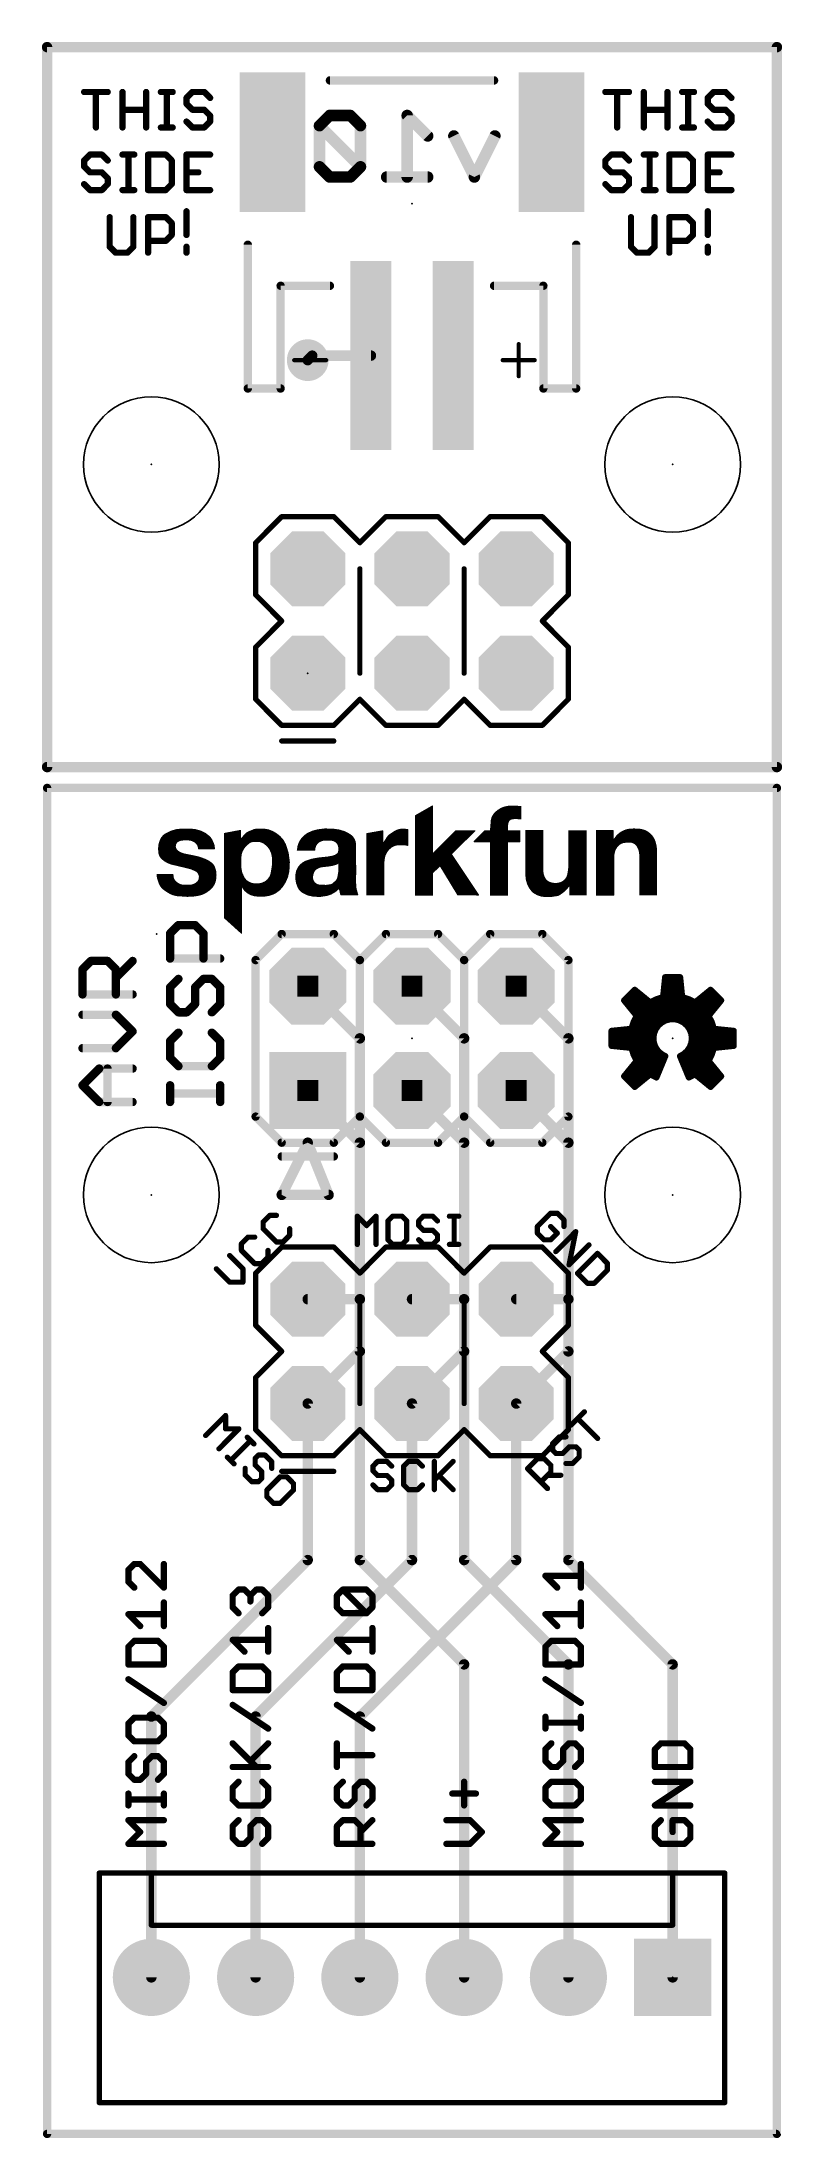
# Model space of a CAD drawing. Extents: x -66 to 17.9, y -10.2 to 50.9.
# Drawn here: x -0.1 to 17.9, y -0.1 to 50.9 of the extents above; entities outside this region: 1.
import ezdxf

# ---------------------------------------------------------------- set-up
doc = ezdxf.new("R2010")
doc.units = 0
for name, color, linetype in [('1', 12, 'CONTINUOUS'), ('16', 132, 'CONTINUOUS'), ('17', 110, 'CONTINUOUS'), ('18', 110, 'CONTINUOUS'), ('20', 53, 'CONTINUOUS'), ('21', 41, 'CONTINUOUS'), ('23', 53, 'CONTINUOUS'), ('51', 53, 'CONTINUOUS')]:
    doc.layers.add(name, color=color, linetype=linetype)

# ---------------------------------------------------------------- blocks, each defined once
blk = doc.blocks.new('OCTAGONP')
at = {"const_width": 0.5}
blk.add_lwpolyline([(-0.25, -0.1036), (-0.25, 0.1036), (-0.1036, 0.25), (0.1036, 0.25), (0.25, 0.1036), (0.25, -0.1036), (0.1036, -0.25), (-0.1036, -0.25), (-0.25, -0.1036), (-0.25, 0.1036)], dxfattribs=at)
blk = doc.blocks.new('RECT')
blk.add_solid([(-0.5, -0.5), (0.5, -0.5), (-0.5, 0.5), (0.5, 0.5)])
blk = doc.blocks.new('SQUAREP')
blk.add_solid([(-0.5, -0.5), (0.5, -0.5), (-0.5, 0.5), (0.5, 0.5)])
blk = doc.blocks.new('ROUNDP')
at = {"const_width": 0.5}
blk.add_lwpolyline([(0, -0.25, 1), (0, 0.25, 1), (0, -0.25)], format="xyb", dxfattribs=at)
blk = doc.blocks.new('ROUNDV')
at = {"const_width": 0.5}
blk.add_lwpolyline([(0, -0.25, 1), (0, 0.25, 1), (0, -0.25)], format="xyb", dxfattribs=at)

msp = doc.modelspace()

# ---------------------------------------------------------------- linework, layer by layer
at = {"layer": '1', "const_width": 0.254}
for points in [[(0, 50.8), (17.78, 50.8)], [(0, 33.274), (0, 50.8)], [(17.78, 50.8), (17.78, 33.274)], [(6.46, 43.29), (6.35, 43.18)], [(7.89, 43.29), (6.46, 43.29)], [(17.78, 33.274), (0, 33.274)], [(6.35, 25.4), (7.62, 24.13)], [(8.89, 25.4), (10.16, 24.13)], [(11.43, 25.4), (12.7, 24.13)], [(7.62, 24.13), (7.62, 19.05)], [(10.16, 24.13), (10.16, 19.05)], [(12.7, 24.13), (12.7, 19.05)], [(7.62, 19.05), (6.35, 17.78)], [(10.16, 19.05), (8.89, 17.78)], [(12.7, 19.05), (11.43, 17.78)], [(6.35, 17.78), (6.35, 13.97)], [(8.89, 17.78), (8.89, 13.97)], [(11.43, 17.78), (11.43, 13.97)], [(6.35, 13.97), (2.54, 10.16)], [(8.89, 13.97), (5.08, 10.16)], [(11.43, 13.97), (7.62, 10.16)], [(2.54, 10.16), (2.54, 3.81)], [(5.08, 10.16), (5.08, 3.81)], [(7.62, 10.16), (7.62, 3.81)]]:
    msp.add_lwpolyline(points, dxfattribs=at)
at = {"layer": '1', "const_width": 0.127}
for points in [[(0, 50.8635, 1), (0, 50.7365)], [(0.0635, 50.8, 1), (-0.0635, 50.8)], [(17.8435, 50.8, 1), (17.7165, 50.8)], [(17.78, 50.7365, 1), (17.78, 50.8635)], [(6.46, 43.3535, 1), (6.46, 43.2265)], [(6.5049, 43.2451, 1), (6.4151, 43.3349)], [(7.89, 43.2265, 1), (7.89, 43.3535)], [(6.3051, 43.2249, 1), (6.3949, 43.1351)], [(0, 33.3375, 1), (0, 33.2105)], [(-0.0635, 33.274, 1), (0.0635, 33.274)], [(17.7165, 33.274, 1), (17.8435, 33.274)], [(17.78, 33.2105, 1), (17.78, 33.3375)], [(6.3949, 25.4449, 1), (6.3051, 25.3551)], [(8.9349, 25.4449, 1), (8.8451, 25.3551)], [(11.4749, 25.4449, 1), (11.3851, 25.3551)], [(7.6835, 24.13, 1), (7.5565, 24.13)], [(7.5751, 24.0851, 1), (7.6649, 24.1749)], [(10.2235, 24.13, 1), (10.0965, 24.13)], [(10.1151, 24.0851, 1), (10.2049, 24.1749)], [(12.7635, 24.13, 1), (12.6365, 24.13)], [(12.6551, 24.0851, 1), (12.7449, 24.1749)], [(7.5565, 19.05, 1), (7.6835, 19.05)], [(7.6649, 19.0051, 1), (7.5751, 19.0949)], [(10.0965, 19.05, 1), (10.2235, 19.05)], [(10.2049, 19.0051, 1), (10.1151, 19.0949)], [(12.6365, 19.05, 1), (12.7635, 19.05)], [(12.7449, 19.0051, 1), (12.6551, 19.0949)], [(6.4135, 17.78, 1), (6.2865, 17.78)], [(6.3051, 17.8249, 1), (6.3949, 17.7351)], [(8.9535, 17.78, 1), (8.8265, 17.78)], [(8.8451, 17.8249, 1), (8.9349, 17.7351)], [(11.4935, 17.78, 1), (11.3665, 17.78)], [(11.3851, 17.8249, 1), (11.4749, 17.7351)], [(6.2865, 13.97, 1), (6.4135, 13.97)], [(6.3949, 13.9251, 1), (6.3051, 14.0149)], [(8.8265, 13.97, 1), (8.9535, 13.97)], [(8.9349, 13.9251, 1), (8.8451, 14.0149)], [(11.3665, 13.97, 1), (11.4935, 13.97)], [(11.4749, 13.9251, 1), (11.3851, 14.0149)], [(2.6035, 10.16, 1), (2.4765, 10.16)], [(2.4951, 10.2049, 1), (2.5849, 10.1151)], [(5.1435, 10.16, 1), (5.0165, 10.16)], [(5.0351, 10.2049, 1), (5.1249, 10.1151)], [(7.6835, 10.16, 1), (7.5565, 10.16)], [(7.5751, 10.2049, 1), (7.6649, 10.1151)], [(2.4765, 3.81, 1), (2.6035, 3.81)], [(5.0165, 3.81, 1), (5.1435, 3.81)], [(7.5565, 3.81, 1), (7.6835, 3.81)]]:
    msp.add_lwpolyline(points, format="xyb", dxfattribs=at)
at = {"layer": '16'}
for points, const_width in [([(0, 50.8), (17.78, 50.8)], 0.254), ([(0, 33.274), (0, 50.8)], 0.254), ([(17.78, 50.8), (17.78, 33.274)], 0.254), ([(6.885, 49.1376), (6.6351, 48.8876)], 0.2794), ([(6.6351, 48.8876), (6.6351, 47.8877)], 0.2794), ([(7.635, 47.8877), (6.6351, 48.8876)], 0.2794), ([(7.385, 49.1376), (6.885, 49.1376)], 0.2794), ([(7.635, 48.8876), (7.385, 49.1376)], 0.2794), ([(7.635, 47.8877), (7.635, 48.8876)], 0.2794), ([(9.2721, 48.6376), (8.7722, 49.1376)], 0.2794), ([(8.7722, 49.1376), (8.7722, 47.6377)], 0.2794), ([(10.4093, 47.6377), (9.9094, 48.6376)], 0.2794), ([(10.9093, 48.6376), (10.4093, 47.6377)], 0.2794), ([(6.6351, 47.8877), (6.885, 47.6377)], 0.2794), ([(7.385, 47.6377), (7.635, 47.8877)], 0.2794), ([(6.885, 47.6377), (7.385, 47.6377)], 0.2794), ([(9.2721, 47.6377), (8.2722, 47.6377)], 0.2794), ([(17.78, 33.274), (0, 33.274)], 0.254), ([(6.35, 27.94), (7.62, 26.67)], 0.254), ([(8.89, 27.94), (10.16, 26.67)], 0.254), ([(11.43, 27.94), (12.7, 26.67)], 0.254), ([(7.62, 26.67), (7.62, 20.32)], 0.254), ([(10.16, 26.67), (10.16, 20.32)], 0.254), ([(12.7, 26.67), (12.7, 20.32)], 0.254), ([(6.35, 20.32), (7.62, 20.32)], 0.254), ([(7.62, 20.32), (7.62, 13.97)], 0.254), ([(8.89, 20.32), (10.16, 20.32)], 0.254), ([(10.16, 20.32), (10.16, 13.97)], 0.254), ([(11.43, 20.32), (12.7, 20.32)], 0.254), ([(12.7, 20.32), (12.7, 13.97)], 0.254), ([(7.62, 13.97), (10.16, 11.43)], 0.254), ([(10.16, 13.97), (12.7, 11.43)], 0.254), ([(12.7, 13.97), (15.24, 11.43)], 0.254), ([(10.16, 11.43), (10.16, 3.81)], 0.254), ([(12.7, 11.43), (12.7, 3.81)], 0.254), ([(15.24, 11.43), (15.24, 3.81)], 0.254)]:
    msp.add_lwpolyline(points, dxfattribs=dict(at, const_width=const_width))
for points, const_width in [([(0, 50.8635, 1), (0, 50.7365)], 0.127), ([(0.0635, 50.8, 1), (-0.0635, 50.8)], 0.127), ([(17.8435, 50.8, 1), (17.7165, 50.8)], 0.127), ([(17.78, 50.7365, 1), (17.78, 50.8635)], 0.127), ([(6.7049, 48.8876, 1), (6.5652, 48.8876)], 0.1397), ([(6.6845, 48.937, 1), (6.5857, 48.8382)], 0.1397), ([(6.5857, 48.937, 1), (6.6845, 48.8382)], 0.1397), ([(6.885, 49.2074, 1), (6.885, 49.0677)], 0.1397), ([(6.9344, 49.0882, 1), (6.8357, 49.187)], 0.1397), ([(7.4344, 49.187, 1), (7.3356, 49.0882)], 0.1397), ([(7.385, 49.0677, 1), (7.385, 49.2074)], 0.1397), ([(7.7048, 48.8876, 1), (7.5651, 48.8876)], 0.1397), ([(7.5856, 48.8382, 1), (7.6844, 48.937)], 0.1397), ([(8.842, 49.1376, 1), (8.7023, 49.1376)], 0.1397), ([(8.8216, 49.187, 1), (8.7228, 49.0882)], 0.1397), ([(9.2228, 48.5882, 1), (9.3215, 48.687)], 0.1397), ([(9.9719, 48.6689, 1), (9.8469, 48.6064)], 0.1397), ([(10.9718, 48.6064, 1), (10.8468, 48.6689)], 0.1397), ([(6.6845, 47.9371, 1), (6.5857, 47.8383)], 0.1397), ([(7.5856, 47.8383, 1), (7.6844, 47.9371)], 0.1397), ([(7.6844, 47.8383, 1), (7.5856, 47.9371)], 0.1397), ([(6.5652, 47.8877, 1), (6.7049, 47.8877)], 0.1397), ([(6.885, 47.7076, 1), (6.885, 47.5678)], 0.1397), ([(6.8357, 47.5883, 1), (6.9344, 47.6871)], 0.1397), ([(7.3356, 47.6871, 1), (7.4344, 47.5883)], 0.1397), ([(7.385, 47.5678, 1), (7.385, 47.7076)], 0.1397), ([(7.5651, 47.8877, 1), (7.7048, 47.8877)], 0.1397), ([(8.2722, 47.7076, 1), (8.2722, 47.5678)], 0.1397), ([(8.7023, 47.6377, 1), (8.842, 47.6377)], 0.1397), ([(9.2721, 47.5678, 1), (9.2721, 47.7076)], 0.1397), ([(10.3469, 47.6689, 1), (10.4718, 47.6065)], 0.1397), ([(10.3469, 47.6065, 1), (10.4718, 47.6689)], 0.1397), ([(0, 33.3375, 1), (0, 33.2105)], 0.127), ([(-0.0635, 33.274, 1), (0.0635, 33.274)], 0.127), ([(17.7165, 33.274, 1), (17.8435, 33.274)], 0.127), ([(17.78, 33.2105, 1), (17.78, 33.3375)], 0.127), ([(6.3949, 27.9849, 1), (6.3051, 27.8951)], 0.127), ([(8.9349, 27.9849, 1), (8.8451, 27.8951)], 0.127), ([(11.4749, 27.9849, 1), (11.3851, 27.8951)], 0.127), ([(7.6835, 26.67, 1), (7.5565, 26.67)], 0.127), ([(7.5751, 26.6251, 1), (7.6649, 26.7149)], 0.127), ([(10.2235, 26.67, 1), (10.0965, 26.67)], 0.127), ([(10.1151, 26.6251, 1), (10.2049, 26.7149)], 0.127), ([(12.7635, 26.67, 1), (12.6365, 26.67)], 0.127), ([(12.6551, 26.6251, 1), (12.7449, 26.7149)], 0.127), ([(6.35, 20.3835, 1), (6.35, 20.2565)], 0.127), ([(7.6835, 20.32, 1), (7.5565, 20.32)], 0.127), ([(7.62, 20.2565, 1), (7.62, 20.3835)], 0.127), ([(8.89, 20.3835, 1), (8.89, 20.2565)], 0.127), ([(10.2235, 20.32, 1), (10.0965, 20.32)], 0.127), ([(10.16, 20.2565, 1), (10.16, 20.3835)], 0.127), ([(11.43, 20.3835, 1), (11.43, 20.2565)], 0.127), ([(12.7635, 20.32, 1), (12.6365, 20.32)], 0.127), ([(12.7, 20.2565, 1), (12.7, 20.3835)], 0.127), ([(7.5565, 20.32, 1), (7.6835, 20.32)], 0.127), ([(10.0965, 20.32, 1), (10.2235, 20.32)], 0.127), ([(12.6365, 20.32, 1), (12.7635, 20.32)], 0.127), ([(7.6649, 14.0149, 1), (7.5751, 13.9251)], 0.127), ([(7.5565, 13.97, 1), (7.6835, 13.97)], 0.127), ([(10.2049, 14.0149, 1), (10.1151, 13.9251)], 0.127), ([(10.0965, 13.97, 1), (10.2235, 13.97)], 0.127), ([(12.7449, 14.0149, 1), (12.6551, 13.9251)], 0.127), ([(12.6365, 13.97, 1), (12.7635, 13.97)], 0.127), ([(10.2235, 11.43, 1), (10.0965, 11.43)], 0.127), ([(10.1151, 11.3851, 1), (10.2049, 11.4749)], 0.127), ([(12.7635, 11.43, 1), (12.6365, 11.43)], 0.127), ([(12.6551, 11.3851, 1), (12.7449, 11.4749)], 0.127), ([(15.3035, 11.43, 1), (15.1765, 11.43)], 0.127), ([(15.1951, 11.3851, 1), (15.2849, 11.4749)], 0.127), ([(10.0965, 3.81, 1), (10.2235, 3.81)], 0.127), ([(12.6365, 3.81, 1), (12.7635, 3.81)], 0.127), ([(15.1765, 3.81, 1), (15.3035, 3.81)], 0.127)]:
    msp.add_lwpolyline(points, format="xyb", dxfattribs=dict(at, const_width=const_width))
at = {"layer": '20', "const_width": 0.2032}
for points in [[(17.78, 50.8), (0, 50.8)], [(0, 50.8), (0, 33.274)], [(17.78, 50.8), (17.78, 33.274)], [(0, 33.274), (17.78, 33.274)], [(0, 32.766), (0, 0)], [(17.78, 32.766), (0, 32.766)], [(17.78, 32.766), (17.78, 0)], [(0, 0), (17.76, 0)]]:
    msp.add_lwpolyline(points, dxfattribs=at)
at = {"layer": '20', "const_width": 0.1016}
for points in [[(0, 50.8508, 1), (0, 50.7492)], [(0.0508, 50.8, 1), (-0.0508, 50.8)], [(17.8308, 50.8, 1), (17.7292, 50.8)], [(17.78, 50.7492, 1), (17.78, 50.8508)], [(0, 33.3248, 1), (0, 33.2232)], [(-0.0508, 33.274, 1), (0.0508, 33.274)], [(17.7292, 33.274, 1), (17.8308, 33.274)], [(17.78, 33.2232, 1), (17.78, 33.3248)], [(0.0508, 32.766, 1), (-0.0508, 32.766)], [(0, 32.8168, 1), (0, 32.7152)], [(17.8308, 32.766, 1), (17.7292, 32.766)], [(17.78, 32.7152, 1), (17.78, 32.8168)], [(0, 0.0508, 1), (0, -0.0508)], [(-0.0508, 0, 1), (0.0508, 0)], [(17.7292, 0, 1), (17.8308, 0)], [(17.76, -0.0508, 1), (17.76, 0.0508)]]:
    msp.add_lwpolyline(points, format="xyb", dxfattribs=at)
at = {"layer": '20'}
for centre in [(2.54, 40.64), (15.24, 40.64), (2.54, 22.86), (15.24, 22.86)]:
    msp.add_circle(centre, 1.651, dxfattribs=at)
at = {"layer": '21'}
for points, const_width in [([(10.89, 49.99), (6.89, 49.99)], 0.2032), ([(0.9011, 49.7085), (1.4773, 49.7085)], 0.1524), ([(1.1892, 48.8442), (1.1892, 49.7085)], 0.1524), ([(1.8366, 48.8442), (1.8366, 49.7085)], 0.1524), ([(2.4128, 49.7085), (2.4128, 48.8442)], 0.1524), ([(2.7721, 49.7085), (3.0602, 49.7085)], 0.1524), ([(2.9162, 48.8442), (2.9162, 49.7085)], 0.1524), ([(3.5399, 49.7085), (3.3958, 49.5645)], 0.1524), ([(3.3958, 49.5645), (3.3958, 49.4204)], 0.1524), ([(3.828, 49.7085), (3.5399, 49.7085)], 0.1524), ([(3.972, 49.5645), (3.828, 49.7085)], 0.1524), ([(13.6011, 49.7085), (14.1773, 49.7085)], 0.1524), ([(13.8892, 48.8442), (13.8892, 49.7085)], 0.1524), ([(14.5366, 48.8442), (14.5366, 49.7085)], 0.1524), ([(15.1128, 49.7085), (15.1128, 48.8442)], 0.1524), ([(15.4721, 49.7085), (15.7602, 49.7085)], 0.1524), ([(15.6162, 48.8442), (15.6162, 49.7085)], 0.1524), ([(16.2399, 49.7085), (16.0958, 49.5645)], 0.1524), ([(16.0958, 49.5645), (16.0958, 49.4204)], 0.1524), ([(16.528, 49.7085), (16.2399, 49.7085)], 0.1524), ([(16.672, 49.5645), (16.528, 49.7085)], 0.1524), ([(1.8366, 49.2764), (2.4128, 49.2764)], 0.1524), ([(3.3958, 49.4204), (3.5399, 49.2764)], 0.1524), ([(3.5399, 48.8442), (3.3958, 48.9883)], 0.1524), ([(3.5399, 49.2764), (3.828, 49.2764)], 0.1524), ([(3.828, 49.2764), (3.972, 49.1323)], 0.1524), ([(3.972, 48.9883), (3.828, 48.8442)], 0.1524), ([(3.972, 49.1323), (3.972, 48.9883)], 0.1524), ([(14.5366, 49.2764), (15.1128, 49.2764)], 0.1524), ([(16.0958, 49.4204), (16.2399, 49.2764)], 0.1524), ([(16.2399, 48.8442), (16.0958, 48.9883)], 0.1524), ([(16.2399, 49.2764), (16.528, 49.2764)], 0.1524), ([(16.528, 49.2764), (16.672, 49.1323)], 0.1524), ([(16.672, 48.9883), (16.528, 48.8442)], 0.1524), ([(16.672, 49.1323), (16.672, 48.9883)], 0.1524), ([(2.7721, 48.8442), (3.0602, 48.8442)], 0.1524), ([(3.828, 48.8442), (3.5399, 48.8442)], 0.1524), ([(15.4721, 48.8442), (15.7602, 48.8442)], 0.1524), ([(16.528, 48.8442), (16.2399, 48.8442)], 0.1524), ([(1.0451, 48.1845), (0.9011, 48.0405)], 0.1524), ([(0.9011, 48.0405), (0.9011, 47.8964)], 0.1524), ([(0.9011, 47.8964), (1.0451, 47.7524)], 0.1524), ([(1.3333, 48.1845), (1.0451, 48.1845)], 0.1524), ([(1.4773, 48.0405), (1.3333, 48.1845)], 0.1524), ([(1.8366, 48.1845), (2.1247, 48.1845)], 0.1524), ([(1.9807, 47.3202), (1.9807, 48.1845)], 0.1524), ([(2.4603, 48.1845), (2.4603, 47.3202)], 0.1524), ([(2.8924, 48.1845), (2.4603, 48.1845)], 0.1524), ([(3.0365, 48.0405), (2.8924, 48.1845)], 0.1524), ([(3.0365, 47.4643), (3.0365, 48.0405)], 0.1524), ([(3.972, 48.1845), (3.3958, 48.1845)], 0.1524), ([(3.3958, 48.1845), (3.3958, 47.3202)], 0.1524), ([(13.7451, 48.1845), (13.6011, 48.0405)], 0.1524), ([(13.6011, 48.0405), (13.6011, 47.8964)], 0.1524), ([(13.6011, 47.8964), (13.7451, 47.7524)], 0.1524), ([(14.0333, 48.1845), (13.7451, 48.1845)], 0.1524), ([(14.1773, 48.0405), (14.0333, 48.1845)], 0.1524), ([(14.5366, 48.1845), (14.8247, 48.1845)], 0.1524), ([(14.6807, 47.3202), (14.6807, 48.1845)], 0.1524), ([(15.1603, 48.1845), (15.1603, 47.3202)], 0.1524), ([(15.5924, 48.1845), (15.1603, 48.1845)], 0.1524), ([(15.7365, 48.0405), (15.5924, 48.1845)], 0.1524), ([(15.7365, 47.4643), (15.7365, 48.0405)], 0.1524), ([(16.672, 48.1845), (16.0958, 48.1845)], 0.1524), ([(16.0958, 48.1845), (16.0958, 47.3202)], 0.1524), ([(1.0451, 47.3202), (0.9011, 47.4643)], 0.1524), ([(1.0451, 47.7524), (1.3333, 47.7524)], 0.1524), ([(1.3333, 47.7524), (1.4773, 47.6083)], 0.1524), ([(1.4773, 47.4643), (1.3333, 47.3202)], 0.1524), ([(1.4773, 47.6083), (1.4773, 47.4643)], 0.1524), ([(2.8924, 47.3202), (3.0365, 47.4643)], 0.1524), ([(3.3958, 47.7524), (3.6839, 47.7524)], 0.1524), ([(13.7451, 47.3202), (13.6011, 47.4643)], 0.1524), ([(13.7451, 47.7524), (14.0333, 47.7524)], 0.1524), ([(14.0333, 47.7524), (14.1773, 47.6083)], 0.1524), ([(14.1773, 47.4643), (14.0333, 47.3202)], 0.1524), ([(14.1773, 47.6083), (14.1773, 47.4643)], 0.1524), ([(15.5924, 47.3202), (15.7365, 47.4643)], 0.1524), ([(16.0958, 47.7524), (16.3839, 47.7524)], 0.1524), ([(1.3333, 47.3202), (1.0451, 47.3202)], 0.1524), ([(1.8366, 47.3202), (2.1247, 47.3202)], 0.1524), ([(2.4603, 47.3202), (2.8924, 47.3202)], 0.1524), ([(3.3958, 47.3202), (3.972, 47.3202)], 0.1524), ([(14.0333, 47.3202), (13.7451, 47.3202)], 0.1524), ([(14.5366, 47.3202), (14.8247, 47.3202)], 0.1524), ([(15.1603, 47.3202), (15.5924, 47.3202)], 0.1524), ([(16.0958, 47.3202), (16.672, 47.3202)], 0.1524), ([(1.5248, 46.6605), (1.5248, 45.9403)], 0.1524), ([(2.101, 45.9403), (2.101, 46.6605)], 0.1524), ([(2.4603, 45.7962), (2.4603, 46.6605)], 0.1524), ([(2.4603, 46.6605), (2.8924, 46.6605)], 0.1524), ([(2.8924, 46.6605), (3.0365, 46.5165)], 0.1524), ([(3.0365, 46.5165), (3.0365, 46.2284)], 0.1524), ([(3.3958, 46.8046), (3.3958, 46.2284)], 0.1524), ([(14.2248, 46.6605), (14.2248, 45.9403)], 0.1524), ([(14.801, 45.9403), (14.801, 46.6605)], 0.1524), ([(15.1603, 45.7962), (15.1603, 46.6605)], 0.1524), ([(15.1603, 46.6605), (15.5924, 46.6605)], 0.1524), ([(15.5924, 46.6605), (15.7365, 46.5165)], 0.1524), ([(15.7365, 46.5165), (15.7365, 46.2284)], 0.1524), ([(16.0958, 46.8046), (16.0958, 46.2284)], 0.1524), ([(1.5248, 45.9403), (1.6688, 45.7962)], 0.1524), ([(1.9569, 45.7962), (2.101, 45.9403)], 0.1524), ([(2.8924, 46.0843), (2.4603, 46.0843)], 0.1524), ([(3.0365, 46.2284), (2.8924, 46.0843)], 0.1524), ([(3.3958, 45.9403), (3.3958, 45.7962)], 0.1524), ([(4.89, 45.99), (4.89, 42.49)], 0.2032), ([(12.89, 42.49), (12.89, 45.99)], 0.2032), ([(14.2248, 45.9403), (14.3688, 45.7962)], 0.1524), ([(14.6569, 45.7962), (14.801, 45.9403)], 0.1524), ([(15.5924, 46.0843), (15.1603, 46.0843)], 0.1524), ([(15.7365, 46.2284), (15.5924, 46.0843)], 0.1524), ([(16.0958, 45.9403), (16.0958, 45.7962)], 0.1524), ([(1.6688, 45.7962), (1.9569, 45.7962)], 0.1524), ([(14.3688, 45.7962), (14.6569, 45.7962)], 0.1524), ([(5.69, 42.49), (5.69, 44.99)], 0.2032), ([(5.69, 44.99), (6.89, 44.99)], 0.2032), ([(10.89, 44.99), (12.09, 44.99)], 0.2032), ([(12.09, 44.99), (12.09, 42.49)], 0.2032), ([(4.89, 42.49), (5.69, 42.49)], 0.2032), ([(12.09, 42.49), (12.89, 42.49)], 0.2032), ([(5.08, 38.735), (5.715, 39.37)], 0.127), ([(5.715, 39.37), (6.985, 39.37)], 0.127), ([(6.985, 39.37), (7.62, 38.735)], 0.127), ([(7.62, 38.735), (8.255, 39.37)], 0.127), ([(8.255, 39.37), (9.525, 39.37)], 0.127), ([(9.525, 39.37), (10.16, 38.735)], 0.127), ([(10.16, 38.735), (10.795, 39.37)], 0.127), ([(10.795, 39.37), (12.065, 39.37)], 0.127), ([(12.065, 39.37), (12.7, 38.735)], 0.127), ([(5.08, 37.465), (5.08, 38.735)], 0.127), ([(12.7, 38.735), (12.7, 37.465)], 0.127), ([(7.62, 38.1), (7.62, 35.56)], 0.127), ([(10.16, 38.1), (10.16, 35.56)], 0.127), ([(5.715, 36.83), (5.08, 37.465)], 0.127), ([(12.7, 37.465), (12.065, 36.83)], 0.127), ([(5.08, 36.195), (5.715, 36.83)], 0.127), ([(12.065, 36.83), (12.7, 36.195)], 0.127), ([(5.08, 34.925), (5.08, 36.195)], 0.127), ([(12.7, 36.195), (12.7, 34.925)], 0.127), ([(5.715, 34.29), (5.08, 34.925)], 0.127), ([(7.62, 34.925), (6.985, 34.29)], 0.127), ([(8.255, 34.29), (7.62, 34.925)], 0.127), ([(10.16, 34.925), (9.525, 34.29)], 0.127), ([(10.795, 34.29), (10.16, 34.925)], 0.127), ([(12.7, 34.925), (12.065, 34.29)], 0.127), ([(6.985, 34.29), (5.715, 34.29)], 0.127), ([(9.525, 34.29), (8.255, 34.29)], 0.127), ([(12.065, 34.29), (10.795, 34.29)], 0.127), ([(5.715, 33.909), (6.985, 33.909)], 0.127), ([(8.9738, 32.0904), (9.3878, 32.3266)], 0.0254), ([(9.0895, 32.1564), (9.3878, 32.1564)], 0.0254), ([(9.134, 32.1818), (9.3878, 32.1818)], 0.0254), ([(9.1785, 32.2072), (9.3878, 32.2072)], 0.0254), ([(9.223, 32.2326), (9.3878, 32.2326)], 0.0254), ([(9.2676, 32.258), (9.3878, 32.258)], 0.0254), ([(9.3121, 32.2834), (9.3878, 32.2834)], 0.0254), ([(9.3566, 32.3088), (9.3878, 32.3088)], 0.0254), ([(9.3878, 32.3266), (9.3878, 31.1531)], 0.0254), ([(10.8626, 32.0935), (10.8966, 32.1412)], 0.0254), ([(10.8966, 32.1412), (10.9709, 32.2121)], 0.0254), ([(10.9125, 32.1564), (11.5443, 32.1564)], 0.0254), ([(10.9391, 32.1818), (11.5443, 32.1818)], 0.0254), ([(10.9657, 32.2072), (11.5443, 32.2072)], 0.0254), ([(10.9709, 32.2121), (11.0576, 32.2671)], 0.0254), ([(11.0032, 32.2326), (11.5443, 32.2326)], 0.0254), ([(11.0432, 32.258), (11.5443, 32.258)], 0.0254), ([(11.0576, 32.2671), (11.1535, 32.3041)], 0.0254), ([(11.0999, 32.2834), (11.5443, 32.2834)], 0.0254), ([(11.1535, 32.3041), (11.2547, 32.3215)], 0.0254), ([(11.181, 32.3088), (11.5443, 32.3088)], 0.0254), ([(11.2547, 32.3215), (11.4097, 32.3215)], 0.0254), ([(11.4097, 32.3215), (11.5418, 32.3139)], 0.0254), ([(11.5418, 32.3139), (11.5443, 32.3139)], 0.0254), ([(11.5443, 32.3139), (11.5443, 32.0116)], 0.0254), ([(2.8804, 31.6433), (2.8329, 31.6064)], 0.0254), ([(3.0085, 31.7086), (2.8804, 31.6433)], 0.0254), ([(2.8904, 31.6484), (3.8692, 31.6484)], 0.0254), ([(2.9402, 31.6738), (3.8268, 31.6738)], 0.0254), ([(2.99, 31.6992), (3.775, 31.6992)], 0.0254), ([(3.1463, 31.7497), (3.0085, 31.7086)], 0.0254), ([(3.062, 31.7246), (3.7066, 31.7246)], 0.0254), ([(3.2893, 31.7652), (3.1463, 31.7497)], 0.0254), ([(3.1489, 31.75), (3.6136, 31.75)], 0.0254), ([(3.4696, 31.7652), (3.2893, 31.7652)], 0.0254), ([(3.6089, 31.7513), (3.4696, 31.7652)], 0.0254), ([(3.744, 31.7144), (3.6089, 31.7513)], 0.0254), ([(3.8537, 31.6606), (3.744, 31.7144)], 0.0254), ([(3.9497, 31.5849), (3.8537, 31.6606)], 0.0254), ([(4.3231, 31.6586), (4.7117, 31.7322)], 0.0254), ([(4.3231, 29.6012), (4.3231, 31.6586)], 0.0254), ([(4.3231, 31.6484), (4.7107, 31.6484)], 0.0254), ([(4.4034, 31.6738), (4.711, 31.6738)], 0.0254), ([(4.5375, 31.6992), (4.7113, 31.6992)], 0.0254), ([(4.6716, 31.7246), (4.7116, 31.7246)], 0.0254), ([(4.7117, 31.7322), (4.7092, 31.5316)], 0.0254), ([(4.7447, 31.5468), (4.8336, 31.6433)], 0.0254), ([(4.8336, 31.6433), (4.868, 31.6734)], 0.0254), ([(4.8394, 31.6484), (5.5891, 31.6484)], 0.0254), ([(4.868, 31.6734), (4.9073, 31.6967)], 0.0254), ([(4.8685, 31.6738), (5.5475, 31.6738)], 0.0254), ([(4.9073, 31.6967), (5.0394, 31.75)], 0.0254), ([(4.9135, 31.6992), (5.5051, 31.6992)], 0.0254), ([(4.9764, 31.7246), (5.4447, 31.7246)], 0.0254), ([(5.0394, 31.75), (5.0876, 31.7602)], 0.0254), ([(5.0394, 31.75), (5.3607, 31.75)], 0.0254), ([(5.0876, 31.7602), (5.2857, 31.7627)], 0.0254), ([(5.2857, 31.7627), (5.3942, 31.7443)], 0.0254), ([(5.3942, 31.7443), (5.4966, 31.7043)], 0.0254), ([(5.4966, 31.7043), (5.5868, 31.6502)], 0.0254), ([(5.5868, 31.6502), (5.6693, 31.5849)], 0.0254), ([(6.3475, 31.6586), (6.2657, 31.6011)], 0.0254), ([(6.333, 31.6484), (7.3477, 31.6484)], 0.0254), ([(6.4633, 31.7115), (6.3475, 31.6586)], 0.0254), ([(6.3808, 31.6738), (7.3, 31.6738)], 0.0254), ([(6.4364, 31.6992), (7.2522, 31.6992)], 0.0254), ([(6.5862, 31.7449), (6.4633, 31.7115)], 0.0254), ([(6.5116, 31.7246), (7.1687, 31.7246)], 0.0254), ([(6.7603, 31.7662), (6.5862, 31.7449)], 0.0254), ([(6.6278, 31.75), (7.052, 31.75)], 0.0254), ([(6.9356, 31.7654), (6.7603, 31.7662)], 0.0254), ([(7.1095, 31.7424), (6.9356, 31.7654)], 0.0254), ([(7.2509, 31.6999), (7.1095, 31.7424)], 0.0254), ([(7.3812, 31.6306), (7.2509, 31.6999)], 0.0254), ([(7.4374, 31.5823), (7.3812, 31.6306)], 0.0254), ([(7.7876, 30.165), (7.7902, 31.6535)], 0.0254), ([(7.7902, 31.6535), (8.1763, 31.7221)], 0.0254), ([(7.7902, 31.6484), (8.1763, 31.6484)], 0.0254), ([(7.9045, 31.6738), (8.1763, 31.6738)], 0.0254), ([(8.0474, 31.6992), (8.1763, 31.6992)], 0.0254), ([(8.1763, 31.7221), (8.1763, 31.435)], 0.0254), ([(8.3222, 31.608), (8.3617, 31.6382)], 0.0254), ([(8.3617, 31.6382), (8.4506, 31.6967)], 0.0254), ([(8.3772, 31.6484), (8.7859, 31.6484)], 0.0254), ([(8.4158, 31.6738), (8.7859, 31.6738)], 0.0254), ([(8.4506, 31.6967), (8.5117, 31.732)], 0.0254), ([(8.4549, 31.6992), (8.7859, 31.6992)], 0.0254), ([(8.4989, 31.7246), (8.7859, 31.7246)], 0.0254), ([(8.5117, 31.732), (8.5786, 31.7543)], 0.0254), ([(8.5658, 31.75), (8.7859, 31.75)], 0.0254), ([(8.5786, 31.7543), (8.6487, 31.7627)], 0.0254), ([(8.6487, 31.7627), (8.7859, 31.7551)], 0.0254), ([(8.7859, 31.7551), (8.7859, 31.369)], 0.0254), ([(8.9738, 30.1574), (8.9738, 32.0904)], 0.0254), ([(8.9738, 32.0802), (9.3878, 32.0802)], 0.0254), ([(8.9738, 32.0548), (9.3878, 32.0548)], 0.0254), ([(8.9738, 32.0294), (9.3878, 32.0294)], 0.0254), ([(8.9738, 32.004), (9.3878, 32.004)], 0.0254), ([(8.9738, 31.9786), (9.3878, 31.9786)], 0.0254), ([(8.9738, 31.9532), (9.3878, 31.9532)], 0.0254), ([(8.9738, 31.9278), (9.3878, 31.9278)], 0.0254), ([(8.9738, 31.9024), (9.3878, 31.9024)], 0.0254), ([(8.9738, 31.877), (9.3878, 31.877)], 0.0254), ([(8.9738, 31.8516), (9.3878, 31.8516)], 0.0254), ([(8.9738, 31.8262), (9.3878, 31.8262)], 0.0254), ([(8.9738, 31.8008), (9.3878, 31.8008)], 0.0254), ([(8.9738, 31.7754), (9.3878, 31.7754)], 0.0254), ([(8.9738, 31.75), (9.3878, 31.75)], 0.0254), ([(8.9738, 31.7246), (9.3878, 31.7246)], 0.0254), ([(8.9738, 31.6992), (9.3878, 31.6992)], 0.0254), ([(8.9738, 31.6738), (9.3878, 31.6738)], 0.0254), ([(8.9738, 31.6484), (9.3878, 31.6484)], 0.0254), ([(9.0004, 32.1056), (9.3878, 32.1056)], 0.0254), ([(9.045, 32.131), (9.3878, 32.131)], 0.0254), ([(9.3878, 31.1531), (9.9568, 31.7221)], 0.0254), ([(10.4242, 31.7221), (9.8476, 31.1582)], 0.0254), ([(9.8831, 31.6484), (10.3488, 31.6484)], 0.0254), ([(9.9085, 31.6738), (10.3748, 31.6738)], 0.0254), ([(9.9339, 31.6992), (10.4008, 31.6992)], 0.0254), ([(9.9568, 31.7221), (10.4242, 31.7221)], 0.0254), ([(10.4013, 31.4579), (10.668, 31.7246)], 0.0254), ([(10.5918, 31.6484), (11.5164, 31.6484)], 0.0254), ([(10.6172, 31.6738), (11.5164, 31.6738)], 0.0254), ([(10.6426, 31.6992), (11.5164, 31.6992)], 0.0254), ([(10.668, 31.7246), (10.8052, 31.7246)], 0.0254), ([(10.8052, 31.7703), (10.8229, 31.9837)], 0.0254), ([(10.8052, 31.7246), (10.8052, 31.7703)], 0.0254), ([(10.8052, 31.75), (11.2192, 31.75)], 0.0254), ([(10.8052, 31.7246), (11.2192, 31.7246)], 0.0254), ([(10.8056, 31.7754), (11.2192, 31.7754)], 0.0254), ([(10.8077, 31.8008), (11.2192, 31.8008)], 0.0254), ([(10.8098, 31.8262), (11.2192, 31.8262)], 0.0254), ([(10.8119, 31.8516), (11.2192, 31.8516)], 0.0254), ([(10.814, 31.877), (11.2209, 31.877)], 0.0254), ([(10.8162, 31.9024), (11.2244, 31.9024)], 0.0254), ([(10.8183, 31.9278), (11.232, 31.9278)], 0.0254), ([(10.8204, 31.9532), (11.2425, 31.9532)], 0.0254), ([(10.8225, 31.9786), (11.2605, 31.9786)], 0.0254), ([(10.8229, 31.9837), (10.8377, 32.0404)], 0.0254), ([(10.8282, 32.004), (11.2935, 32.004)], 0.0254), ([(10.8349, 32.0294), (11.5443, 32.0294)], 0.0254), ([(10.8377, 32.0404), (10.8626, 32.0935)], 0.0254), ([(10.8445, 32.0548), (11.5443, 32.0548)], 0.0254), ([(10.8564, 32.0802), (11.5443, 32.0802)], 0.0254), ([(10.8712, 32.1056), (11.5443, 32.1056)], 0.0254), ([(10.8893, 32.131), (11.5443, 32.131)], 0.0254), ([(11.2258, 31.9129), (11.2192, 31.8643)], 0.0254), ([(11.2192, 31.8643), (11.2192, 31.7246)], 0.0254), ([(11.2192, 31.7246), (11.5164, 31.7246)], 0.0254), ([(11.2446, 31.9583), (11.2258, 31.9129)], 0.0254), ([(11.265, 31.9843), (11.2446, 31.9583)], 0.0254), ([(11.292, 32.0035), (11.265, 31.9843)], 0.0254), ([(11.3233, 32.0142), (11.292, 32.0035)], 0.0254), ([(11.416, 32.0228), (11.3233, 32.0142)], 0.0254), ([(11.5087, 32.0142), (11.416, 32.0228)], 0.0254), ([(11.5367, 32.0116), (11.5087, 32.0142)], 0.0254), ([(11.5164, 31.7246), (11.5164, 31.4579)], 0.0254), ([(11.5443, 32.0116), (11.5367, 32.0116)], 0.0254), ([(11.6637, 31.7297), (11.6637, 30.6502)], 0.0254), ([(12.0777, 31.7297), (11.6637, 31.7297)], 0.0254), ([(11.6637, 31.7246), (12.0777, 31.7246)], 0.0254), ([(11.6637, 31.6992), (12.0777, 31.6992)], 0.0254), ([(11.6637, 31.6738), (12.0777, 31.6738)], 0.0254), ([(11.6637, 31.6484), (12.0777, 31.6484)], 0.0254), ([(12.0777, 30.7289), (12.0777, 31.7297)], 0.0254), ([(13.1343, 31.7246), (12.7127, 31.7246)], 0.0254), ([(12.7127, 31.7246), (12.7127, 30.894)], 0.0254), ([(12.7127, 31.6992), (13.1343, 31.6992)], 0.0254), ([(12.7127, 31.6738), (13.1343, 31.6738)], 0.0254), ([(12.7127, 31.6484), (13.1343, 31.6484)], 0.0254), ([(13.1343, 30.1625), (13.1343, 31.7246)], 0.0254), ([(13.3833, 31.7271), (13.7871, 31.7271)], 0.0254), ([(13.3833, 30.1549), (13.3833, 31.7271)], 0.0254), ([(13.3833, 30.1549), (13.3833, 31.7271)], 0.0254), ([(13.3833, 31.7271), (13.7871, 31.7271)], 0.0254), ([(13.3833, 31.7246), (13.7871, 31.7246)], 0.0254), ([(13.3833, 31.6992), (13.7871, 31.6992)], 0.0254), ([(13.3833, 31.6738), (13.7871, 31.6738)], 0.0254), ([(13.3833, 31.6484), (13.7871, 31.6484)], 0.0254), ([(13.7871, 31.7271), (13.7871, 31.5062)], 0.0254), ([(13.7871, 31.7271), (13.7871, 31.5062)], 0.0254), ([(13.8934, 31.6144), (13.9395, 31.656)], 0.0254), ([(13.9311, 31.6484), (14.6854, 31.6484)], 0.0254), ([(13.9395, 31.656), (14.0294, 31.7128)], 0.0254), ([(13.9677, 31.6738), (14.6531, 31.6738)], 0.0254), ([(14.0079, 31.6992), (14.6192, 31.6992)], 0.0254), ([(14.0294, 31.7128), (14.129, 31.7497)], 0.0254), ([(14.0613, 31.7246), (14.5648, 31.7246)], 0.0254), ([(14.129, 31.7497), (14.2342, 31.7652)], 0.0254), ([(14.131, 31.75), (14.4834, 31.75)], 0.0254), ([(14.2342, 31.7652), (14.4348, 31.7602)], 0.0254), ([(14.4348, 31.7602), (14.5325, 31.7397)], 0.0254), ([(14.5325, 31.7397), (14.623, 31.6974)], 0.0254), ([(14.623, 31.6974), (14.7015, 31.6357)], 0.0254), ([(14.7015, 31.6357), (14.7504, 31.5782)], 0.0254), ([(2.7277, 31.4004), (2.7148, 31.287)], 0.0254), ([(2.7148, 31.287), (2.7254, 31.1734)], 0.0254), ([(2.7155, 31.2928), (3.0609, 31.2928)], 0.0254), ([(2.7166, 31.2674), (3.0654, 31.2674)], 0.0254), ([(2.7184, 31.3182), (3.0564, 31.3182)], 0.0254), ([(2.719, 31.242), (3.0698, 31.242)], 0.0254), ([(2.7213, 31.3436), (3.0519, 31.3436)], 0.0254), ([(2.7214, 31.2166), (3.0822, 31.2166)], 0.0254), ([(2.7237, 31.1912), (3.1258, 31.1912)], 0.0254), ([(2.7241, 31.369), (3.0475, 31.369)], 0.0254), ([(2.7254, 31.1734), (2.7405, 31.1245)], 0.0254), ([(2.727, 31.3944), (3.043, 31.3944)], 0.0254), ([(2.7635, 31.5087), (2.7277, 31.4004)], 0.0254), ([(2.7278, 31.1658), (3.1695, 31.1658)], 0.0254), ([(2.7341, 31.4198), (3.0385, 31.4198)], 0.0254), ([(2.7356, 31.1404), (3.2132, 31.1404)], 0.0254), ([(2.7405, 31.1245), (2.7655, 31.0798)], 0.0254), ([(2.7425, 31.4452), (3.034, 31.4452)], 0.0254), ([(2.7458, 31.115), (3.2569, 31.115)], 0.0254), ([(2.7509, 31.4706), (3.0296, 31.4706)], 0.0254), ([(2.7593, 31.496), (3.0251, 31.496)], 0.0254), ([(2.7934, 31.5609), (2.7635, 31.5087)], 0.0254), ([(2.7708, 31.5214), (3.1092, 31.5214)], 0.0254), ([(2.7853, 31.5468), (3.1933, 31.5468)], 0.0254), ([(2.8329, 31.6064), (2.7934, 31.5609)], 0.0254), ([(2.8032, 31.5722), (3.2774, 31.5722)], 0.0254), ([(2.8252, 31.5976), (3.3615, 31.5976)], 0.0254), ([(2.8543, 31.623), (3.9014, 31.623)], 0.0254), ([(3.4087, 31.6205), (2.9896, 31.5112)], 0.0254), ([(2.9896, 31.5112), (3.0429, 31.2064)], 0.0254), ([(2.9923, 31.496), (3.2812, 31.496)], 0.0254), ([(2.9967, 31.4706), (3.1991, 31.4706)], 0.0254), ([(3.0011, 31.4452), (3.1644, 31.4452)], 0.0254), ([(3.0056, 31.4198), (3.1434, 31.4198)], 0.0254), ([(3.01, 31.3944), (3.1318, 31.3944)], 0.0254), ([(3.0145, 31.369), (3.1254, 31.369)], 0.0254), ([(3.0189, 31.3436), (3.1222, 31.3436)], 0.0254), ([(3.0233, 31.3182), (3.1266, 31.3182)], 0.0254), ([(3.0251, 31.496), (3.4036, 31.6103)], 0.0254), ([(3.0734, 31.2217), (3.0251, 31.496)], 0.0254), ([(3.0278, 31.2928), (3.1345, 31.2928)], 0.0254), ([(3.0287, 31.5214), (3.7497, 31.5214)], 0.0254), ([(3.0322, 31.2674), (3.1475, 31.2674)], 0.0254), ([(3.0367, 31.242), (3.1703, 31.242)], 0.0254), ([(3.0411, 31.2166), (3.2048, 31.2166)], 0.0254), ([(3.0429, 31.2064), (3.4823, 30.9448)], 0.0254), ([(3.0684, 31.1912), (3.246, 31.1912)], 0.0254), ([(3.8989, 30.7416), (3.0734, 31.2217)], 0.0254), ([(3.1111, 31.1658), (3.3133, 31.1658)], 0.0254), ([(3.1222, 31.3437), (3.1274, 31.3847)], 0.0254), ([(3.1293, 31.303), (3.1222, 31.3437)], 0.0254), ([(3.1261, 31.5468), (3.6623, 31.5468)], 0.0254), ([(3.1274, 31.3847), (3.1445, 31.4223)], 0.0254), ([(3.1494, 31.2636), (3.1293, 31.303)], 0.0254), ([(3.1445, 31.4223), (3.1702, 31.4518)], 0.0254), ([(3.1801, 31.2318), (3.1494, 31.2636)], 0.0254), ([(3.1538, 31.1404), (3.429, 31.1404)], 0.0254), ([(3.1702, 31.4518), (3.2029, 31.4731)], 0.0254), ([(3.2501, 31.1887), (3.1801, 31.2318)], 0.0254), ([(3.1964, 31.115), (3.5537, 31.115)], 0.0254), ([(3.2029, 31.4731), (3.2476, 31.4896)], 0.0254), ([(3.2235, 31.5722), (3.5749, 31.5722)], 0.0254), ([(3.2476, 31.4896), (3.2944, 31.4985)], 0.0254), ([(3.3274, 31.1607), (3.2501, 31.1887)], 0.0254), ([(3.2944, 31.4985), (3.3808, 31.503)], 0.0254), ([(3.3209, 31.5976), (3.4875, 31.5976)], 0.0254), ([(3.5306, 31.1201), (3.3274, 31.1607)], 0.0254), ([(3.3808, 31.503), (3.4671, 31.4985)], 0.0254), ([(3.4036, 31.6103), (3.8252, 31.4757)], 0.0254), ([(3.8633, 31.4884), (3.4087, 31.6205)], 0.0254), ([(3.4434, 31.5976), (3.9336, 31.5976)], 0.0254), ([(3.4671, 31.4985), (3.5187, 31.4882)], 0.0254), ([(3.4796, 31.496), (3.8371, 31.496)], 0.0254), ([(3.5187, 31.4882), (3.5676, 31.4685)], 0.0254), ([(3.5229, 31.5722), (3.9609, 31.5722)], 0.0254), ([(3.7029, 31.082), (3.5306, 31.1201)], 0.0254), ([(3.5624, 31.4706), (3.8916, 31.4706)], 0.0254), ([(3.5676, 31.4685), (3.6119, 31.4401)], 0.0254), ([(3.6025, 31.5468), (3.9833, 31.5468)], 0.0254), ([(3.6039, 31.4452), (3.9319, 31.4452)], 0.0254), ([(3.6119, 31.4401), (3.6413, 31.412)], 0.0254), ([(3.6331, 31.4198), (3.9722, 31.4198)], 0.0254), ([(3.6413, 31.412), (3.6645, 31.3785)], 0.0254), ([(3.6534, 31.3944), (4.0126, 31.3944)], 0.0254), ([(3.6645, 31.3785), (3.6805, 31.3411)], 0.0254), ([(3.6685, 31.369), (4.0529, 31.369)], 0.0254), ([(3.6794, 31.3436), (4.0707, 31.3436)], 0.0254), ([(3.6805, 31.3411), (3.6865, 31.3147)], 0.0254), ([(3.6821, 31.5214), (4.0001, 31.5214)], 0.0254), ([(3.6857, 31.3182), (4.0734, 31.3182)], 0.0254), ([(3.6865, 31.3147), (3.6881, 31.2877)], 0.0254), ([(3.6878, 31.2928), (4.0762, 31.2928)], 0.0254), ([(3.6881, 31.2877), (4.0767, 31.2877)], 0.0254), ([(3.7616, 31.496), (4.0155, 31.496)], 0.0254), ([(3.8252, 31.4757), (4.0208, 31.3309)], 0.0254), ([(3.8321, 31.4706), (4.027, 31.4706)], 0.0254), ([(4.0691, 31.3588), (3.8633, 31.4884)], 0.0254), ([(3.8664, 31.4452), (4.0385, 31.4452)], 0.0254), ([(3.9007, 31.4198), (4.0497, 31.4198)], 0.0254), ([(3.935, 31.3944), (4.059, 31.3944)], 0.0254), ([(3.9846, 31.5454), (3.9497, 31.5849)], 0.0254), ([(3.9693, 31.369), (4.0682, 31.369)], 0.0254), ([(4.0132, 31.5011), (3.9846, 31.5454)], 0.0254), ([(4.0036, 31.3436), (4.038, 31.3436)], 0.0254), ([(4.0488, 31.4223), (4.0132, 31.5011)], 0.0254), ([(4.0208, 31.3309), (4.0691, 31.3665)], 0.0254), ([(4.0691, 31.3665), (4.0488, 31.4223)], 0.0254), ([(4.0767, 31.2877), (4.0691, 31.3588)], 0.0254), ([(4.3231, 31.623), (4.7103, 31.623)], 0.0254), ([(4.3231, 31.5976), (4.71, 31.5976)], 0.0254), ([(4.3231, 31.5722), (4.7097, 31.5722)], 0.0254), ([(4.3231, 31.5468), (4.7094, 31.5468)], 0.0254), ([(4.3231, 31.5214), (4.7219, 31.5214)], 0.0254), ([(4.3231, 31.496), (5.7483, 31.496)], 0.0254), ([(4.3231, 31.4706), (5.7625, 31.4706)], 0.0254), ([(4.3231, 31.4452), (4.9565, 31.4452)], 0.0254), ([(4.3231, 31.4198), (4.9157, 31.4198)], 0.0254), ([(4.3231, 31.3944), (4.8832, 31.3944)], 0.0254), ([(4.3231, 31.369), (4.8542, 31.369)], 0.0254), ([(4.3231, 31.3436), (4.8319, 31.3436)], 0.0254), ([(4.3231, 31.3182), (4.8096, 31.3182)], 0.0254), ([(4.3231, 31.2928), (4.7917, 31.2928)], 0.0254), ([(4.3231, 31.2674), (4.7769, 31.2674)], 0.0254), ([(4.3231, 31.242), (4.762, 31.242)], 0.0254), ([(4.3231, 31.2166), (4.7516, 31.2166)], 0.0254), ([(4.3231, 31.1912), (4.7429, 31.1912)], 0.0254), ([(4.3231, 31.1658), (4.7342, 31.1658)], 0.0254), ([(4.3231, 31.1404), (4.7286, 31.1404)], 0.0254), ([(4.3231, 31.115), (4.7251, 31.115)], 0.0254), ([(4.7092, 31.5316), (4.7168, 31.5239)], 0.0254), ([(4.7168, 31.5239), (4.7219, 31.5214)], 0.0254), ([(4.7306, 31.1554), (4.7193, 31.0718)], 0.0254), ([(4.7219, 31.5214), (4.7447, 31.5468)], 0.0254), ([(4.7219, 31.5214), (5.7258, 31.5214)], 0.0254), ([(4.758, 31.2352), (4.7306, 31.1554)], 0.0254), ([(4.7447, 31.5468), (5.7032, 31.5468)], 0.0254), ([(4.8006, 31.308), (4.758, 31.2352)], 0.0254), ([(4.7681, 31.5722), (5.6806, 31.5722)], 0.0254), ([(4.7915, 31.5976), (5.6533, 31.5976)], 0.0254), ([(4.862, 31.3778), (4.8006, 31.308)], 0.0254), ([(4.8149, 31.623), (5.6212, 31.623)], 0.0254), ([(4.9352, 31.435), (4.862, 31.3778)], 0.0254), ([(4.9717, 31.4525), (4.9352, 31.435)], 0.0254), ([(5.0114, 31.4604), (4.9717, 31.4525)], 0.0254), ([(5.1206, 31.4655), (5.0114, 31.4604)], 0.0254), ([(5.1794, 31.4608), (5.1206, 31.4655)], 0.0254), ([(5.236, 31.4445), (5.1794, 31.4608)], 0.0254), ([(5.2335, 31.4452), (5.7767, 31.4452)], 0.0254), ([(5.2883, 31.4173), (5.236, 31.4445)], 0.0254), ([(5.2835, 31.4198), (5.7908, 31.4198)], 0.0254), ([(5.3664, 31.3524), (5.2883, 31.4173)], 0.0254), ([(5.3159, 31.3944), (5.805, 31.3944)], 0.0254), ([(5.3465, 31.369), (5.8137, 31.369)], 0.0254), ([(5.4278, 31.2716), (5.3664, 31.3524)], 0.0254), ([(5.3731, 31.3436), (5.8218, 31.3436)], 0.0254), ([(5.3924, 31.3182), (5.8299, 31.3182)], 0.0254), ([(5.4117, 31.2928), (5.838, 31.2928)], 0.0254), ([(5.4694, 31.179), (5.4278, 31.2716)], 0.0254), ([(5.4297, 31.2674), (5.8461, 31.2674)], 0.0254), ([(5.4411, 31.242), (5.8542, 31.242)], 0.0254), ([(5.4525, 31.2166), (5.8623, 31.2166)], 0.0254), ([(5.4639, 31.1912), (5.8704, 31.1912)], 0.0254), ([(5.4889, 31.0794), (5.4694, 31.179)], 0.0254), ([(5.4719, 31.1658), (5.8757, 31.1658)], 0.0254), ([(5.4769, 31.1404), (5.879, 31.1404)], 0.0254), ([(5.4819, 31.115), (5.8822, 31.115)], 0.0254), ([(5.6693, 31.5849), (5.7484, 31.4959)], 0.0254), ([(5.7484, 31.4959), (5.8064, 31.3919)], 0.0254), ([(5.8064, 31.3919), (5.8738, 31.1806)], 0.0254), ([(5.8738, 31.1806), (5.9021, 30.9606)], 0.0254), ([(6.096, 31.2522), (6.5202, 31.2522)], 0.0254), ([(6.0985, 31.2496), (6.096, 31.2522)], 0.0254), ([(6.112, 31.3486), (6.0985, 31.2496)], 0.0254), ([(6.1009, 31.2674), (6.5214, 31.2674)], 0.0254), ([(6.1044, 31.2928), (6.5244, 31.2928)], 0.0254), ([(6.1079, 31.3182), (6.5289, 31.3182)], 0.0254), ([(6.1113, 31.3436), (6.5383, 31.3436)], 0.0254), ([(6.1454, 31.4428), (6.112, 31.3486)], 0.0254), ([(6.1192, 31.369), (6.549, 31.369)], 0.0254), ([(6.1283, 31.3944), (6.5661, 31.3944)], 0.0254), ([(6.1373, 31.4198), (6.5868, 31.4198)], 0.0254), ([(6.1974, 31.5282), (6.1454, 31.4428)], 0.0254), ([(6.1469, 31.4452), (6.6146, 31.4452)], 0.0254), ([(6.1624, 31.4706), (6.6582, 31.4706)], 0.0254), ([(6.1778, 31.496), (6.7595, 31.496)], 0.0254), ([(6.1933, 31.5214), (7.4803, 31.5214)], 0.0254), ([(6.2657, 31.6011), (6.1974, 31.5282)], 0.0254), ([(6.2149, 31.5468), (7.4624, 31.5468)], 0.0254), ([(6.2386, 31.5722), (7.4445, 31.5722)], 0.0254), ([(6.2624, 31.5976), (7.4196, 31.5976)], 0.0254), ([(6.2968, 31.623), (7.39, 31.623)], 0.0254), ([(6.5202, 31.2572), (6.5268, 31.3126)], 0.0254), ([(6.5202, 31.2522), (6.5202, 31.2572)], 0.0254), ([(6.5268, 31.3126), (6.5462, 31.3649)], 0.0254), ([(6.5462, 31.3649), (6.5774, 31.4112)], 0.0254), ([(6.5774, 31.4112), (6.6186, 31.4488)], 0.0254), ([(6.6186, 31.4488), (6.6675, 31.4757)], 0.0254), ([(6.6675, 31.4757), (6.7261, 31.493)], 0.0254), ([(6.7261, 31.493), (6.7869, 31.4985)], 0.0254), ([(6.7869, 31.4985), (6.924, 31.4935)], 0.0254), ([(6.8555, 31.496), (7.4901, 31.496)], 0.0254), ([(6.924, 31.4935), (6.9628, 31.4871)], 0.0254), ([(7.0086, 31.1221), (6.9596, 31.1048)], 0.0254), ([(6.9628, 31.4871), (6.9997, 31.4734)], 0.0254), ([(6.9886, 31.115), (7.5159, 31.115)], 0.0254), ([(6.9997, 31.4734), (7.0333, 31.4528)], 0.0254), ([(7.0042, 31.4706), (7.4999, 31.4706)], 0.0254), ([(7.0536, 31.148), (7.0086, 31.1221)], 0.0254), ([(7.0333, 31.4528), (7.0604, 31.4277)], 0.0254), ([(7.0404, 31.1404), (7.5159, 31.1404)], 0.0254), ([(7.0415, 31.4452), (7.5077, 31.4452)], 0.0254), ([(7.0841, 31.176), (7.0536, 31.148)], 0.0254), ([(7.0604, 31.4277), (7.0818, 31.3977)], 0.0254), ([(7.066, 31.4198), (7.5109, 31.4198)], 0.0254), ([(7.073, 31.1658), (7.5159, 31.1658)], 0.0254), ([(7.0818, 31.3977), (7.0968, 31.3639)], 0.0254), ([(7.0833, 31.3944), (7.514, 31.3944)], 0.0254), ([(7.0915, 31.1868), (7.0841, 31.176)], 0.0254), ([(7.0968, 31.1988), (7.0915, 31.1868)], 0.0254), ([(7.0935, 31.1912), (7.5159, 31.1912)], 0.0254), ([(7.0945, 31.369), (7.5159, 31.369)], 0.0254), ([(7.0968, 31.3639), (7.1085, 31.3093)], 0.0254), ([(7.1085, 31.2534), (7.0968, 31.1988)], 0.0254), ([(7.1006, 31.2166), (7.5159, 31.2166)], 0.0254), ([(7.1011, 31.3436), (7.5159, 31.3436)], 0.0254), ([(7.106, 31.242), (7.5159, 31.242)], 0.0254), ([(7.1066, 31.3182), (7.5159, 31.3182)], 0.0254), ([(7.1085, 31.3093), (7.1085, 31.2534)], 0.0254), ([(7.1085, 31.2928), (7.5159, 31.2928)], 0.0254), ([(7.1085, 31.2674), (7.5159, 31.2674)], 0.0254), ([(7.4801, 31.5218), (7.4374, 31.5823)], 0.0254), ([(7.5068, 31.4527), (7.4801, 31.5218)], 0.0254), ([(7.5159, 31.3792), (7.5068, 31.4527)], 0.0254), ([(7.5159, 30.8966), (7.5159, 31.3792)], 0.0254), ([(7.7893, 31.1658), (8.2541, 31.1658)], 0.0254), ([(7.7893, 31.1404), (8.2425, 31.1404)], 0.0254), ([(7.7893, 31.115), (8.2315, 31.115)], 0.0254), ([(7.7894, 31.2166), (8.2825, 31.2166)], 0.0254), ([(7.7894, 31.1912), (8.2656, 31.1912)], 0.0254), ([(7.7895, 31.2674), (8.321, 31.2674)], 0.0254), ([(7.7895, 31.242), (8.3017, 31.242)], 0.0254), ([(7.7896, 31.3182), (8.3801, 31.3182)], 0.0254), ([(7.7896, 31.2928), (8.3498, 31.2928)], 0.0254), ([(7.7897, 31.3944), (8.7859, 31.3944)], 0.0254), ([(7.7897, 31.369), (8.4797, 31.369)], 0.0254), ([(7.7897, 31.3436), (8.4198, 31.3436)], 0.0254), ([(7.7898, 31.4452), (8.1763, 31.4452)], 0.0254), ([(7.7898, 31.4198), (8.7859, 31.4198)], 0.0254), ([(7.7899, 31.496), (8.1763, 31.496)], 0.0254), ([(7.7899, 31.4706), (8.1763, 31.4706)], 0.0254), ([(7.79, 31.5468), (8.1763, 31.5468)], 0.0254), ([(7.79, 31.5214), (8.1763, 31.5214)], 0.0254), ([(7.7901, 31.623), (8.1763, 31.623)], 0.0254), ([(7.7901, 31.5976), (8.1763, 31.5976)], 0.0254), ([(7.7901, 31.5722), (8.1763, 31.5722)], 0.0254), ([(8.1763, 31.435), (8.1864, 31.43)], 0.0254), ([(8.1864, 31.43), (8.2017, 31.435)], 0.0254), ([(8.2017, 31.435), (8.222, 31.4655)], 0.0254), ([(8.2085, 31.4452), (8.7859, 31.4452)], 0.0254), ([(8.2321, 31.1175), (8.2116, 31.0335)], 0.0254), ([(8.222, 31.4655), (8.2906, 31.5697)], 0.0254), ([(8.2254, 31.4706), (8.7859, 31.4706)], 0.0254), ([(8.2692, 31.1992), (8.2321, 31.1175)], 0.0254), ([(8.2421, 31.496), (8.7859, 31.496)], 0.0254), ([(8.2588, 31.5214), (8.7859, 31.5214)], 0.0254), ([(8.3235, 31.2707), (8.2692, 31.1992)], 0.0254), ([(8.2755, 31.5468), (8.7859, 31.5468)], 0.0254), ([(8.2906, 31.5697), (8.3222, 31.608)], 0.0254), ([(8.2927, 31.5722), (8.7859, 31.5722)], 0.0254), ([(8.3137, 31.5976), (8.7859, 31.5976)], 0.0254), ([(8.3922, 31.3284), (8.3235, 31.2707)], 0.0254), ([(8.3418, 31.623), (8.7859, 31.623)], 0.0254), ([(8.4421, 31.3559), (8.3922, 31.3284)], 0.0254), ([(8.496, 31.3747), (8.4421, 31.3559)], 0.0254), ([(8.5522, 31.3842), (8.496, 31.3747)], 0.0254), ([(8.7071, 31.3842), (8.5522, 31.3842)], 0.0254), ([(8.7681, 31.3715), (8.7071, 31.3842)], 0.0254), ([(8.7833, 31.369), (8.7681, 31.3715)], 0.0254), ([(8.7859, 31.369), (8.7833, 31.369)], 0.0254), ([(8.7833, 31.369), (8.7859, 31.369)], 0.0254), ([(8.9738, 31.623), (9.3878, 31.623)], 0.0254), ([(8.9738, 31.5976), (9.3878, 31.5976)], 0.0254), ([(8.9738, 31.5722), (9.3878, 31.5722)], 0.0254), ([(8.9738, 31.5468), (9.3878, 31.5468)], 0.0254), ([(8.9738, 31.5214), (9.3878, 31.5214)], 0.0254), ([(8.9738, 31.496), (9.3878, 31.496)], 0.0254), ([(8.9738, 31.4706), (9.3878, 31.4706)], 0.0254), ([(8.9738, 31.4452), (9.3878, 31.4452)], 0.0254), ([(8.9738, 31.4198), (9.3878, 31.4198)], 0.0254), ([(8.9738, 31.3944), (9.3878, 31.3944)], 0.0254), ([(8.9738, 31.369), (9.3878, 31.369)], 0.0254), ([(8.9738, 31.3436), (9.3878, 31.3436)], 0.0254), ([(8.9738, 31.3182), (9.3878, 31.3182)], 0.0254), ([(8.9738, 31.2928), (9.3878, 31.2928)], 0.0254), ([(8.9738, 31.2674), (9.3878, 31.2674)], 0.0254), ([(8.9738, 31.242), (9.3878, 31.242)], 0.0254), ([(8.9738, 31.2166), (9.3878, 31.2166)], 0.0254), ([(8.9738, 31.1912), (9.3878, 31.1912)], 0.0254), ([(8.9738, 31.1658), (9.3878, 31.1658)], 0.0254), ([(8.9738, 31.1404), (9.8595, 31.1404)], 0.0254), ([(8.9738, 31.115), (9.8764, 31.115)], 0.0254), ([(9.4005, 31.1658), (9.8554, 31.1658)], 0.0254), ([(9.4259, 31.1912), (9.8813, 31.1912)], 0.0254), ([(9.4513, 31.2166), (9.9073, 31.2166)], 0.0254), ([(9.4767, 31.242), (9.9333, 31.242)], 0.0254), ([(9.5021, 31.2674), (9.9593, 31.2674)], 0.0254), ([(9.5275, 31.2928), (9.9852, 31.2928)], 0.0254), ([(9.5529, 31.3182), (10.0112, 31.3182)], 0.0254), ([(9.5783, 31.3436), (10.0372, 31.3436)], 0.0254), ([(9.6037, 31.369), (10.0632, 31.369)], 0.0254), ([(9.6291, 31.3944), (10.0891, 31.3944)], 0.0254), ([(9.6545, 31.4198), (10.1151, 31.4198)], 0.0254), ([(9.6799, 31.4452), (10.1411, 31.4452)], 0.0254), ([(9.7053, 31.4706), (10.167, 31.4706)], 0.0254), ([(9.7307, 31.496), (10.193, 31.496)], 0.0254), ([(9.7561, 31.5214), (10.219, 31.5214)], 0.0254), ([(9.7815, 31.5468), (10.245, 31.5468)], 0.0254), ([(9.8069, 31.5722), (10.2709, 31.5722)], 0.0254), ([(9.8323, 31.5976), (10.2969, 31.5976)], 0.0254), ([(9.8476, 31.1582), (10.5131, 30.16)], 0.0254), ([(9.8577, 31.623), (10.3229, 31.623)], 0.0254), ([(10.8001, 31.4554), (10.4013, 31.4579)], 0.0254), ([(10.414, 31.4706), (11.5164, 31.4706)], 0.0254), ([(10.4394, 31.496), (11.5164, 31.496)], 0.0254), ([(10.4648, 31.5214), (11.5164, 31.5214)], 0.0254), ([(10.4902, 31.5468), (11.5164, 31.5468)], 0.0254), ([(10.5156, 31.5722), (11.5164, 31.5722)], 0.0254), ([(10.541, 31.5976), (11.5164, 31.5976)], 0.0254), ([(10.5664, 31.623), (11.5164, 31.623)], 0.0254), ([(10.8001, 30.1549), (10.8001, 31.4554)], 0.0254), ([(10.8001, 31.4452), (11.2166, 31.4452)], 0.0254), ([(10.8001, 31.4198), (11.2166, 31.4198)], 0.0254), ([(10.8001, 31.3944), (11.2166, 31.3944)], 0.0254), ([(10.8001, 31.369), (11.2166, 31.369)], 0.0254), ([(10.8001, 31.3436), (11.2166, 31.3436)], 0.0254), ([(10.8001, 31.3182), (11.2166, 31.3182)], 0.0254), ([(10.8001, 31.2928), (11.2166, 31.2928)], 0.0254), ([(10.8001, 31.2674), (11.2166, 31.2674)], 0.0254), ([(10.8001, 31.242), (11.2166, 31.242)], 0.0254), ([(10.8001, 31.2166), (11.2166, 31.2166)], 0.0254), ([(10.8001, 31.1912), (11.2166, 31.1912)], 0.0254), ([(10.8001, 31.1658), (11.2166, 31.1658)], 0.0254), ([(10.8001, 31.1404), (11.2166, 31.1404)], 0.0254), ([(10.8001, 31.115), (11.2166, 31.115)], 0.0254), ([(11.5164, 31.4579), (11.2166, 31.4579)], 0.0254), ([(11.2166, 31.4579), (11.2166, 30.1549)], 0.0254), ([(11.6637, 31.623), (12.0777, 31.623)], 0.0254), ([(11.6637, 31.5976), (12.0777, 31.5976)], 0.0254), ([(11.6637, 31.5722), (12.0777, 31.5722)], 0.0254), ([(11.6637, 31.5468), (12.0777, 31.5468)], 0.0254), ([(11.6637, 31.5214), (12.0777, 31.5214)], 0.0254), ([(11.6637, 31.496), (12.0777, 31.496)], 0.0254), ([(11.6637, 31.4706), (12.0777, 31.4706)], 0.0254), ([(11.6637, 31.4452), (12.0777, 31.4452)], 0.0254), ([(11.6637, 31.4198), (12.0777, 31.4198)], 0.0254), ([(11.6637, 31.3944), (12.0777, 31.3944)], 0.0254), ([(11.6637, 31.369), (12.0777, 31.369)], 0.0254), ([(11.6637, 31.3436), (12.0777, 31.3436)], 0.0254), ([(11.6637, 31.3182), (12.0777, 31.3182)], 0.0254), ([(11.6637, 31.2928), (12.0777, 31.2928)], 0.0254), ([(11.6637, 31.2674), (12.0777, 31.2674)], 0.0254), ([(11.6637, 31.242), (12.0777, 31.242)], 0.0254), ([(11.6637, 31.2166), (12.0777, 31.2166)], 0.0254), ([(11.6637, 31.1912), (12.0777, 31.1912)], 0.0254), ([(11.6637, 31.1658), (12.0777, 31.1658)], 0.0254), ([(11.6637, 31.1404), (12.0777, 31.1404)], 0.0254), ([(11.6637, 31.115), (12.0777, 31.115)], 0.0254), ([(12.7127, 31.623), (13.1343, 31.623)], 0.0254), ([(12.7127, 31.5976), (13.1343, 31.5976)], 0.0254), ([(12.7127, 31.5722), (13.1343, 31.5722)], 0.0254), ([(12.7127, 31.5468), (13.1343, 31.5468)], 0.0254), ([(12.7127, 31.5214), (13.1343, 31.5214)], 0.0254), ([(12.7127, 31.496), (13.1343, 31.496)], 0.0254), ([(12.7127, 31.4706), (13.1343, 31.4706)], 0.0254), ([(12.7127, 31.4452), (13.1343, 31.4452)], 0.0254), ([(12.7127, 31.4198), (13.1343, 31.4198)], 0.0254), ([(12.7127, 31.3944), (13.1343, 31.3944)], 0.0254), ([(12.7127, 31.369), (13.1343, 31.369)], 0.0254), ([(12.7127, 31.3436), (13.1343, 31.3436)], 0.0254), ([(12.7127, 31.3182), (13.1343, 31.3182)], 0.0254), ([(12.7127, 31.2928), (13.1343, 31.2928)], 0.0254), ([(12.7127, 31.2674), (13.1343, 31.2674)], 0.0254), ([(12.7127, 31.242), (13.1343, 31.242)], 0.0254), ([(12.7127, 31.2166), (13.1343, 31.2166)], 0.0254), ([(12.7127, 31.1912), (13.1343, 31.1912)], 0.0254), ([(12.7127, 31.1658), (13.1343, 31.1658)], 0.0254), ([(12.7127, 31.1404), (13.1343, 31.1404)], 0.0254), ([(12.7127, 31.115), (13.1343, 31.115)], 0.0254), ([(13.3833, 31.623), (13.7871, 31.623)], 0.0254), ([(13.3833, 31.5976), (13.7871, 31.5976)], 0.0254), ([(13.3833, 31.5722), (13.7871, 31.5722)], 0.0254), ([(13.3833, 31.5468), (13.7871, 31.5468)], 0.0254), ([(13.3833, 31.5214), (13.7871, 31.5214)], 0.0254), ([(13.3833, 31.496), (14.7954, 31.496)], 0.0254), ([(13.3833, 31.4706), (14.8051, 31.4706)], 0.0254), ([(13.3833, 31.4452), (14.1427, 31.4452)], 0.0254), ([(13.3833, 31.4198), (13.9941, 31.4198)], 0.0254), ([(13.3833, 31.3944), (13.949, 31.3944)], 0.0254), ([(13.3833, 31.369), (13.9176, 31.369)], 0.0254), ([(13.3833, 31.3436), (13.8945, 31.3436)], 0.0254), ([(13.3833, 31.3182), (13.8722, 31.3182)], 0.0254), ([(13.3833, 31.2928), (13.8586, 31.2928)], 0.0254), ([(13.3833, 31.2674), (13.8449, 31.2674)], 0.0254), ([(13.3833, 31.242), (13.8332, 31.242)], 0.0254), ([(13.3833, 31.2166), (13.8259, 31.2166)], 0.0254), ([(13.3833, 31.1912), (13.8186, 31.1912)], 0.0254), ([(13.3833, 31.1658), (13.8125, 31.1658)], 0.0254), ([(13.3833, 31.1404), (13.8099, 31.1404)], 0.0254), ([(13.3833, 31.115), (13.8072, 31.115)], 0.0254), ([(13.7871, 31.5062), (13.7947, 31.5062)], 0.0254), ([(13.7871, 31.5062), (13.7947, 31.5062)], 0.0254), ([(13.7947, 31.5062), (13.8044, 31.5082)], 0.0254), ([(13.8044, 31.5082), (13.8125, 31.5138)], 0.0254), ([(13.8131, 31.1722), (13.8049, 31.0921)], 0.0254), ([(13.8125, 31.5138), (13.8252, 31.529)], 0.0254), ([(13.8354, 31.2496), (13.8131, 31.1722)], 0.0254), ([(13.8189, 31.5214), (14.784, 31.5214)], 0.0254), ([(13.8252, 31.529), (13.8532, 31.5671)], 0.0254), ([(13.8731, 31.32), (13.8354, 31.2496)], 0.0254), ([(13.8383, 31.5468), (14.769, 31.5468)], 0.0254), ([(13.8532, 31.5671), (13.8934, 31.6144)], 0.0254), ([(13.8575, 31.5722), (14.7539, 31.5722)], 0.0254), ([(13.9268, 31.3792), (13.8731, 31.32)], 0.0254), ([(13.8791, 31.5976), (14.7339, 31.5976)], 0.0254), ([(13.9029, 31.623), (14.7123, 31.623)], 0.0254), ([(13.9749, 31.4122), (13.9268, 31.3792)], 0.0254), ([(14.0292, 31.4337), (13.9749, 31.4122)], 0.0254), ([(14.0868, 31.4427), (14.0292, 31.4337)], 0.0254), ([(14.1986, 31.4477), (14.0868, 31.4427)], 0.0254), ([(14.2321, 31.4459), (14.1986, 31.4477)], 0.0254), ([(14.2646, 31.4376), (14.2321, 31.4459)], 0.0254), ([(14.2349, 31.4452), (14.8148, 31.4452)], 0.0254), ([(14.3106, 31.4146), (14.2646, 31.4376)], 0.0254), ([(14.3003, 31.4198), (14.8208, 31.4198)], 0.0254), ([(14.3502, 31.3819), (14.3106, 31.4146)], 0.0254), ([(14.3351, 31.3944), (14.8263, 31.3944)], 0.0254), ([(14.3815, 31.3411), (14.3502, 31.3819)], 0.0254), ([(14.3601, 31.369), (14.8318, 31.369)], 0.0254), ([(14.3796, 31.3436), (14.8373, 31.3436)], 0.0254), ([(14.4136, 31.2747), (14.3815, 31.3411)], 0.0254), ([(14.3926, 31.3182), (14.8409, 31.3182)], 0.0254), ([(14.4049, 31.2928), (14.8429, 31.2928)], 0.0254), ([(14.4333, 31.2036), (14.4136, 31.2747)], 0.0254), ([(14.4156, 31.2674), (14.8449, 31.2674)], 0.0254), ([(14.4227, 31.242), (14.847, 31.242)], 0.0254), ([(14.4297, 31.2166), (14.8488, 31.2166)], 0.0254), ([(14.4399, 31.1302), (14.4333, 31.2036)], 0.0254), ([(14.4344, 31.1912), (14.8488, 31.1912)], 0.0254), ([(14.4367, 31.1658), (14.8488, 31.1658)], 0.0254), ([(14.439, 31.1404), (14.8488, 31.1404)], 0.0254), ([(14.4399, 30.165), (14.4399, 31.1302)], 0.0254), ([(14.4399, 30.165), (14.4399, 31.1302)], 0.0254), ([(14.4399, 31.115), (14.8488, 31.115)], 0.0254), ([(14.7504, 31.5782), (14.7889, 31.5132)], 0.0254), ([(14.7889, 31.5132), (14.8158, 31.4427)], 0.0254), ([(14.8158, 31.4427), (14.8398, 31.332)], 0.0254), ([(14.8398, 31.332), (14.8488, 31.2191)], 0.0254), ([(14.8488, 31.2191), (14.8488, 30.165)], 0.0254), ([(14.8488, 31.2191), (14.8488, 30.165)], 0.0254), ([(2.6797, 30.6578), (2.6822, 30.6222)], 0.0254), ([(3.4036, 30.2997), (2.6797, 30.6578)], 0.0254), ([(3.0658, 30.6578), (2.6797, 30.6578)], 0.0254), ([(2.6797, 30.6578), (3.3934, 30.2819)], 0.0254), ([(2.6815, 30.6324), (2.731, 30.6324)], 0.0254), ([(2.6822, 30.6222), (2.6924, 30.5638)], 0.0254), ([(2.6849, 30.607), (2.7824, 30.607)], 0.0254), ([(2.7279, 30.6324), (3.067, 30.6324)], 0.0254), ([(2.76, 31.0896), (3.3005, 31.0896)], 0.0254), ([(2.7655, 31.0798), (2.7991, 31.0413)], 0.0254), ([(2.7762, 30.607), (3.0685, 30.607)], 0.0254), ([(2.7791, 31.0642), (3.3442, 31.0642)], 0.0254), ([(2.7991, 31.0413), (2.8667, 30.9875)], 0.0254), ([(2.8022, 31.0388), (3.3879, 31.0388)], 0.0254), ([(2.8342, 31.0134), (3.4316, 31.0134)], 0.0254), ([(2.8661, 30.988), (3.4752, 30.988)], 0.0254), ([(2.8667, 30.9875), (2.9418, 30.9449)], 0.0254), ([(2.9106, 30.9626), (3.5189, 30.9626)], 0.0254), ([(2.9418, 30.9449), (3.0226, 30.9143)], 0.0254), ([(2.9621, 30.9372), (3.5626, 30.9372)], 0.0254), ([(3.0226, 30.9143), (3.3858, 30.828)], 0.0254), ([(3.0331, 30.9118), (3.6063, 30.9118)], 0.0254), ([(3.0658, 30.6527), (3.0658, 30.6578)], 0.0254), ([(3.0688, 30.6011), (3.0658, 30.6527)], 0.0254), ([(3.14, 30.8864), (3.6499, 30.8864)], 0.0254), ([(3.2391, 31.0896), (3.6684, 31.0896)], 0.0254), ([(3.2469, 30.861), (3.6936, 30.861)], 0.0254), ([(3.2817, 31.0642), (3.7511, 31.0642)], 0.0254), ([(3.3244, 31.0388), (3.8201, 31.0388)], 0.0254), ([(3.3538, 30.8356), (3.7373, 30.8356)], 0.0254), ([(3.3671, 31.0134), (3.8826, 31.0134)], 0.0254), ([(3.3858, 30.828), (3.5043, 30.7971)], 0.0254), ([(3.4097, 30.988), (3.93, 30.988)], 0.0254), ([(3.4524, 30.9626), (3.9684, 30.9626)], 0.0254), ([(3.454, 30.8102), (3.7809, 30.8102)], 0.0254), ([(3.4823, 30.9448), (3.9065, 30.7137)], 0.0254), ([(3.4963, 30.9372), (4.0029, 30.9372)], 0.0254), ([(3.5043, 30.7971), (3.617, 30.7492)], 0.0254), ([(3.5332, 30.7848), (3.8246, 30.7848)], 0.0254), ([(3.5429, 30.9118), (4.0301, 30.9118)], 0.0254), ([(3.5895, 30.8864), (4.0514, 30.8864)], 0.0254), ([(3.593, 30.7594), (3.8683, 30.7594)], 0.0254), ([(3.617, 30.7492), (3.653, 30.7245)], 0.0254), ([(3.6361, 30.861), (4.067, 30.861)], 0.0254), ([(3.6392, 30.734), (3.9027, 30.734)], 0.0254), ([(3.653, 30.7245), (3.6816, 30.6916)], 0.0254), ([(3.6669, 30.7086), (3.9154, 30.7086)], 0.0254), ([(3.6816, 30.6916), (3.7011, 30.6526)], 0.0254), ([(3.6827, 30.8356), (4.0776, 30.8356)], 0.0254), ([(3.6858, 30.6832), (3.909, 30.6832)], 0.0254), ([(3.6985, 30.6578), (3.9005, 30.6578)], 0.0254), ([(3.7011, 30.6526), (3.7102, 30.61)], 0.0254), ([(3.8684, 31.021), (3.7029, 31.082)], 0.0254), ([(3.7055, 30.6324), (3.8919, 30.6324)], 0.0254), ([(3.7102, 30.61), (3.7084, 30.5664)], 0.0254), ([(3.7101, 30.607), (3.8834, 30.607)], 0.0254), ([(3.7294, 30.8102), (4.0861, 30.8102)], 0.0254), ([(3.776, 30.7848), (4.0947, 30.7848)], 0.0254), ([(3.9065, 30.7137), (3.7973, 30.3886)], 0.0254), ([(3.8049, 30.3733), (3.9167, 30.7061)], 0.0254), ([(3.8226, 30.7594), (4.1032, 30.7594)], 0.0254), ([(3.9441, 30.9805), (3.8684, 31.021)], 0.0254), ([(3.8692, 30.734), (4.1071, 30.734)], 0.0254), ([(3.8707, 30.607), (4.1118, 30.607)], 0.0254), ([(3.8792, 30.6324), (4.1137, 30.6324)], 0.0254), ([(3.8877, 30.6578), (4.1139, 30.6578)], 0.0254), ([(3.8963, 30.6832), (4.1116, 30.6832)], 0.0254), ([(3.9167, 30.7061), (3.8989, 30.7416)], 0.0254), ([(3.9048, 30.7086), (4.1094, 30.7086)], 0.0254), ([(4.0132, 30.9296), (3.9441, 30.9805)], 0.0254), ([(4.0464, 30.8946), (4.0132, 30.9296)], 0.0254), ([(4.0716, 30.8534), (4.0464, 30.8946)], 0.0254), ([(4.1054, 30.7531), (4.0716, 30.8534)], 0.0254), ([(4.1148, 30.6476), (4.1054, 30.7531)], 0.0254), ([(4.1072, 30.5435), (4.1148, 30.6476)], 0.0254), ([(4.3231, 31.0896), (4.7217, 31.0896)], 0.0254), ([(4.3231, 31.0642), (4.7194, 31.0642)], 0.0254), ([(4.3231, 31.0388), (4.7196, 31.0388)], 0.0254), ([(4.3231, 31.0134), (4.7199, 31.0134)], 0.0254), ([(4.3231, 30.988), (4.7201, 30.988)], 0.0254), ([(4.3231, 30.9626), (4.7204, 30.9626)], 0.0254), ([(4.3231, 30.9372), (4.7207, 30.9372)], 0.0254), ([(4.3231, 30.9118), (4.7209, 30.9118)], 0.0254), ([(4.3231, 30.8864), (4.7212, 30.8864)], 0.0254), ([(4.3231, 30.861), (4.7214, 30.861)], 0.0254), ([(4.3231, 30.8356), (4.7217, 30.8356)], 0.0254), ([(4.3231, 30.8102), (4.7227, 30.8102)], 0.0254), ([(4.3231, 30.7848), (4.7268, 30.7848)], 0.0254), ([(4.3231, 30.7594), (4.7309, 30.7594)], 0.0254), ([(4.3231, 30.734), (4.7354, 30.734)], 0.0254), ([(4.3231, 30.7086), (4.7439, 30.7086)], 0.0254), ([(4.3231, 30.6832), (4.7523, 30.6832)], 0.0254), ([(4.3231, 30.6578), (4.7498, 30.6578)], 0.0254), ([(4.3231, 30.6324), (4.7371, 30.6324)], 0.0254), ([(4.3231, 30.607), (4.7371, 30.607)], 0.0254), ([(4.7193, 31.0718), (4.7219, 30.8153)], 0.0254), ([(4.7219, 30.8153), (4.7346, 30.7365)], 0.0254), ([(4.7346, 30.7365), (4.7574, 30.668)], 0.0254), ([(4.7498, 30.6578), (4.7371, 30.6578)], 0.0254), ([(4.7371, 30.6578), (4.7371, 29.2278)], 0.0254), ([(4.7535, 30.6584), (4.7498, 30.6578)], 0.0254), ([(4.7565, 30.6608), (4.7535, 30.6584)], 0.0254), ([(4.7579, 30.6643), (4.7565, 30.6608)], 0.0254), ([(4.7574, 30.668), (4.7579, 30.6643)], 0.0254), ([(4.76, 30.6426), (4.7676, 30.6502)], 0.0254), ([(4.76, 30.3454), (4.76, 30.6426)], 0.0254), ([(4.76, 30.6324), (4.7717, 30.6324)], 0.0254), ([(4.76, 30.607), (4.787, 30.607)], 0.0254), ([(4.7676, 30.6502), (4.7676, 30.6451)], 0.0254), ([(4.7676, 30.6451), (4.7696, 30.6354)], 0.0254), ([(4.7696, 30.6354), (4.7752, 30.6273)], 0.0254), ([(4.7752, 30.6273), (4.7803, 30.6197)], 0.0254), ([(4.7803, 30.6197), (4.811, 30.562)], 0.0254), ([(5.4286, 30.6043), (5.4585, 30.6832)], 0.0254), ([(5.4296, 30.607), (5.8593, 30.607)], 0.0254), ([(5.4392, 30.6324), (5.8653, 30.6324)], 0.0254), ([(5.4489, 30.6578), (5.8712, 30.6578)], 0.0254), ([(5.4585, 30.6832), (5.4892, 30.8801)], 0.0254), ([(5.4585, 30.6832), (5.8772, 30.6832)], 0.0254), ([(5.4625, 30.7086), (5.8831, 30.7086)], 0.0254), ([(5.4664, 30.734), (5.8891, 30.734)], 0.0254), ([(5.4704, 30.7594), (5.8914, 30.7594)], 0.0254), ([(5.4744, 30.7848), (5.8927, 30.7848)], 0.0254), ([(5.4783, 30.8102), (5.8941, 30.8102)], 0.0254), ([(5.4823, 30.8356), (5.8954, 30.8356)], 0.0254), ([(5.4862, 30.861), (5.8968, 30.861)], 0.0254), ([(5.4869, 31.0896), (5.8855, 31.0896)], 0.0254), ([(5.4892, 30.8801), (5.4889, 31.0794)], 0.0254), ([(5.4889, 31.0642), (5.8888, 31.0642)], 0.0254), ([(5.489, 31.0388), (5.892, 31.0388)], 0.0254), ([(5.489, 31.0134), (5.8953, 31.0134)], 0.0254), ([(5.4891, 30.988), (5.8986, 30.988)], 0.0254), ([(5.4891, 30.9626), (5.9018, 30.9626)], 0.0254), ([(5.4891, 30.9372), (5.9008, 30.9372)], 0.0254), ([(5.4892, 30.9118), (5.8995, 30.9118)], 0.0254), ([(5.4892, 30.8864), (5.8981, 30.8864)], 0.0254), ([(5.8903, 30.7391), (5.858, 30.6014)], 0.0254), ([(5.9021, 30.9606), (5.8903, 30.7391)], 0.0254), ([(6.0604, 30.6553), (6.0602, 30.5492)], 0.0254), ([(6.0603, 30.6324), (6.4715, 30.6324)], 0.0254), ([(6.0603, 30.607), (6.4684, 30.607)], 0.0254), ([(6.081, 30.7494), (6.0604, 30.6553)], 0.0254), ([(6.061, 30.6578), (6.4762, 30.6578)], 0.0254), ([(6.0665, 30.6832), (6.4828, 30.6832)], 0.0254), ([(6.0721, 30.7086), (6.4931, 30.7086)], 0.0254), ([(6.0776, 30.734), (6.5041, 30.734)], 0.0254), ([(6.1239, 30.8356), (6.081, 30.7494)], 0.0254), ([(6.086, 30.7594), (6.5215, 30.7594)], 0.0254), ([(6.0986, 30.7848), (6.5476, 30.7848)], 0.0254), ([(6.1113, 30.8102), (6.5872, 30.8102)], 0.0254), ([(6.1737, 30.8965), (6.1239, 30.8356)], 0.0254), ([(6.1239, 30.8356), (6.6451, 30.8356)], 0.0254), ([(6.1447, 30.861), (6.8097, 30.861)], 0.0254), ([(6.1654, 30.8864), (6.9684, 30.8864)], 0.0254), ([(6.2346, 30.9463), (6.1737, 30.8965)], 0.0254), ([(6.1924, 30.9118), (7.0536, 30.9118)], 0.0254), ([(6.2235, 30.9372), (7.0906, 30.9372)], 0.0254), ([(6.3043, 30.9829), (6.2346, 30.9463)], 0.0254), ([(6.2657, 30.9626), (7.5159, 30.9626)], 0.0254), ([(6.4528, 31.0313), (6.3043, 30.9829)], 0.0254), ([(6.32, 30.988), (7.5159, 30.988)], 0.0254), ([(6.3979, 31.0134), (7.5159, 31.0134)], 0.0254), ([(6.6065, 31.0591), (6.4528, 31.0313)], 0.0254), ([(6.4683, 30.6148), (6.4794, 30.6749)], 0.0254), ([(6.4694, 30.5537), (6.4683, 30.6148)], 0.0254), ([(6.4794, 30.6749), (6.5024, 30.7315)], 0.0254), ([(6.4943, 31.0388), (7.5159, 31.0388)], 0.0254), ([(6.5024, 30.7315), (6.5244, 30.7636)], 0.0254), ([(6.5244, 30.7636), (6.5532, 30.7899)], 0.0254), ([(6.5532, 30.7899), (6.6027, 30.8195)], 0.0254), ([(6.6027, 30.8195), (6.6566, 30.84)], 0.0254), ([(6.8275, 31.082), (6.6065, 31.0591)], 0.0254), ([(6.6557, 31.0642), (7.5159, 31.0642)], 0.0254), ([(6.6566, 30.84), (6.7132, 30.8508)], 0.0254), ([(6.7132, 30.8508), (6.858, 30.8661)], 0.0254), ([(6.9596, 31.1048), (6.8275, 31.082)], 0.0254), ([(6.858, 30.8661), (6.9572, 30.883)], 0.0254), ([(6.8715, 31.0896), (7.5159, 31.0896)], 0.0254), ([(6.9572, 30.883), (7.0536, 30.9118)], 0.0254), ([(7.0536, 30.9118), (7.0743, 30.9225)], 0.0254), ([(7.0743, 30.9225), (7.0916, 30.9381)], 0.0254), ([(7.1025, 30.6925), (7.0815, 30.5841)], 0.0254), ([(7.0859, 30.607), (7.5168, 30.607)], 0.0254), ([(7.0908, 30.6324), (7.5169, 30.6324)], 0.0254), ([(7.0916, 30.9381), (7.1044, 30.9575)], 0.0254), ([(7.0958, 30.6578), (7.5171, 30.6578)], 0.0254), ([(7.1007, 30.6832), (7.5172, 30.6832)], 0.0254), ([(7.1095, 30.8026), (7.1025, 30.6925)], 0.0254), ([(7.1035, 30.7086), (7.5174, 30.7086)], 0.0254), ([(7.1044, 30.9575), (7.1095, 30.9575)], 0.0254), ([(7.1051, 30.734), (7.5175, 30.734)], 0.0254), ([(7.1067, 30.7594), (7.5177, 30.7594)], 0.0254), ([(7.1084, 30.7848), (7.5178, 30.7848)], 0.0254), ([(7.1095, 30.9575), (7.1095, 30.8966)], 0.0254), ([(7.1095, 30.9372), (7.5159, 30.9372)], 0.0254), ([(7.1095, 30.9118), (7.5159, 30.9118)], 0.0254), ([(7.1095, 30.8966), (7.5159, 30.8966)], 0.0254), ([(7.5184, 30.8864), (7.1095, 30.8864)], 0.0254), ([(7.1095, 30.8864), (7.1095, 30.8026)], 0.0254), ([(7.1095, 30.861), (7.5183, 30.861)], 0.0254), ([(7.1095, 30.8356), (7.5181, 30.8356)], 0.0254), ([(7.1095, 30.8102), (7.518, 30.8102)], 0.0254), ([(7.5159, 30.4521), (7.5184, 30.8864)], 0.0254), ([(7.7884, 30.6324), (8.2042, 30.6324)], 0.0254), ([(7.7884, 30.607), (8.2042, 30.607)], 0.0254), ([(7.7885, 30.7086), (8.2042, 30.7086)], 0.0254), ([(7.7885, 30.6832), (8.2042, 30.6832)], 0.0254), ([(7.7885, 30.6578), (8.2042, 30.6578)], 0.0254), ([(7.7886, 30.7594), (8.2042, 30.7594)], 0.0254), ([(7.7886, 30.734), (8.2042, 30.734)], 0.0254), ([(7.7887, 30.8102), (8.2042, 30.8102)], 0.0254), ([(7.7887, 30.7848), (8.2042, 30.7848)], 0.0254), ([(7.7888, 30.861), (8.2042, 30.861)], 0.0254), ([(7.7888, 30.8356), (8.2042, 30.8356)], 0.0254), ([(7.7889, 30.9372), (8.2042, 30.9372)], 0.0254), ([(7.7889, 30.9118), (8.2042, 30.9118)], 0.0254), ([(7.7889, 30.8864), (8.2042, 30.8864)], 0.0254), ([(7.789, 30.988), (8.2077, 30.988)], 0.0254), ([(7.789, 30.9626), (8.2055, 30.9626)], 0.0254), ([(7.7891, 31.0388), (8.2129, 31.0388)], 0.0254), ([(7.7891, 31.0134), (8.2099, 31.0134)], 0.0254), ([(7.7892, 31.0896), (8.2253, 31.0896)], 0.0254), ([(7.7892, 31.0642), (8.2191, 31.0642)], 0.0254), ([(8.2116, 31.0335), (8.2042, 30.9474)], 0.0254), ([(8.2042, 30.9474), (8.2042, 30.165)], 0.0254), ([(8.9738, 31.0896), (9.8933, 31.0896)], 0.0254), ([(8.9738, 31.0642), (9.9103, 31.0642)], 0.0254), ([(8.9738, 31.0388), (9.9272, 31.0388)], 0.0254), ([(8.9738, 31.0134), (9.9441, 31.0134)], 0.0254), ([(8.9738, 30.988), (9.9611, 30.988)], 0.0254), ([(8.9738, 30.9626), (9.978, 30.9626)], 0.0254), ([(8.9738, 30.9372), (9.9949, 30.9372)], 0.0254), ([(8.9738, 30.9118), (10.0119, 30.9118)], 0.0254), ([(8.9738, 30.8864), (10.0288, 30.8864)], 0.0254), ([(8.9738, 30.861), (9.5602, 30.861)], 0.0254), ([(8.9738, 30.8356), (9.5341, 30.8356)], 0.0254), ([(8.9738, 30.8102), (9.508, 30.8102)], 0.0254), ([(8.9738, 30.7848), (9.4818, 30.7848)], 0.0254), ([(8.9738, 30.7594), (9.4557, 30.7594)], 0.0254), ([(8.9738, 30.734), (9.4295, 30.734)], 0.0254), ([(8.9738, 30.7086), (9.4034, 30.7086)], 0.0254), ([(8.9738, 30.6832), (9.3929, 30.6832)], 0.0254), ([(8.9738, 30.6578), (9.3929, 30.6578)], 0.0254), ([(8.9738, 30.6324), (9.3929, 30.6324)], 0.0254), ([(8.9738, 30.607), (9.3929, 30.607)], 0.0254), ([(9.5733, 30.8737), (9.3929, 30.6984)], 0.0254), ([(9.3929, 30.6984), (9.3929, 30.1523)], 0.0254), ([(9.5783, 30.8661), (9.5733, 30.8737)], 0.0254), ([(10.0051, 30.1625), (9.5783, 30.8661)], 0.0254), ([(9.5814, 30.861), (10.0457, 30.861)], 0.0254), ([(9.5968, 30.8356), (10.0627, 30.8356)], 0.0254), ([(9.6122, 30.8102), (10.0796, 30.8102)], 0.0254), ([(9.6276, 30.7848), (10.0965, 30.7848)], 0.0254), ([(9.643, 30.7594), (10.1135, 30.7594)], 0.0254), ([(9.6584, 30.734), (10.1304, 30.734)], 0.0254), ([(9.6738, 30.7086), (10.1473, 30.7086)], 0.0254), ([(9.6892, 30.6832), (10.1643, 30.6832)], 0.0254), ([(9.7047, 30.6578), (10.1812, 30.6578)], 0.0254), ([(9.7201, 30.6324), (10.1982, 30.6324)], 0.0254), ([(9.7355, 30.607), (10.2151, 30.607)], 0.0254), ([(10.8001, 31.0896), (11.2166, 31.0896)], 0.0254), ([(10.8001, 31.0642), (11.2166, 31.0642)], 0.0254), ([(10.8001, 31.0388), (11.2166, 31.0388)], 0.0254), ([(10.8001, 31.0134), (11.2166, 31.0134)], 0.0254), ([(10.8001, 30.988), (11.2166, 30.988)], 0.0254), ([(10.8001, 30.9626), (11.2166, 30.9626)], 0.0254), ([(10.8001, 30.9372), (11.2166, 30.9372)], 0.0254), ([(10.8001, 30.9118), (11.2166, 30.9118)], 0.0254), ([(10.8001, 30.8864), (11.2166, 30.8864)], 0.0254), ([(10.8001, 30.861), (11.2166, 30.861)], 0.0254), ([(10.8001, 30.8356), (11.2166, 30.8356)], 0.0254), ([(10.8001, 30.8102), (11.2166, 30.8102)], 0.0254), ([(10.8001, 30.7848), (11.2166, 30.7848)], 0.0254), ([(10.8001, 30.7594), (11.2166, 30.7594)], 0.0254), ([(10.8001, 30.734), (11.2166, 30.734)], 0.0254), ([(10.8001, 30.7086), (11.2166, 30.7086)], 0.0254), ([(10.8001, 30.6832), (11.2166, 30.6832)], 0.0254), ([(10.8001, 30.6578), (11.2166, 30.6578)], 0.0254), ([(10.8001, 30.6324), (11.2166, 30.6324)], 0.0254), ([(10.8001, 30.607), (11.2166, 30.607)], 0.0254), ([(11.6637, 31.0896), (12.0777, 31.0896)], 0.0254), ([(11.6637, 31.0642), (12.0777, 31.0642)], 0.0254), ([(11.6637, 31.0388), (12.0777, 31.0388)], 0.0254), ([(11.6637, 31.0134), (12.0777, 31.0134)], 0.0254), ([(11.6637, 30.988), (12.0777, 30.988)], 0.0254), ([(11.6637, 30.9626), (12.0777, 30.9626)], 0.0254), ([(11.6637, 30.9372), (12.0777, 30.9372)], 0.0254), ([(11.6637, 30.9118), (12.0777, 30.9118)], 0.0254), ([(11.6637, 30.8864), (12.0777, 30.8864)], 0.0254), ([(11.6637, 30.861), (12.0777, 30.861)], 0.0254), ([(11.6637, 30.8356), (12.0777, 30.8356)], 0.0254), ([(11.6637, 30.8102), (12.0777, 30.8102)], 0.0254), ([(11.6637, 30.7848), (12.0777, 30.7848)], 0.0254), ([(11.6637, 30.7594), (12.0777, 30.7594)], 0.0254), ([(11.6637, 30.734), (12.0777, 30.734)], 0.0254), ([(11.6637, 30.7086), (12.0813, 30.7086)], 0.0254), ([(11.6637, 30.6832), (12.0859, 30.6832)], 0.0254), ([(11.6637, 30.6578), (12.0904, 30.6578)], 0.0254), ([(11.6637, 30.6502), (11.6738, 30.5402)], 0.0254), ([(11.6653, 30.6324), (12.0979, 30.6324)], 0.0254), ([(11.6677, 30.607), (12.1092, 30.607)], 0.0254), ([(12.093, 30.6432), (12.0777, 30.7289)], 0.0254), ([(12.1285, 30.5638), (12.093, 30.6432)], 0.0254), ([(12.6822, 30.6476), (12.6604, 30.5901)], 0.0254), ([(12.6668, 30.607), (13.1343, 30.607)], 0.0254), ([(12.6764, 30.6324), (13.1343, 30.6324)], 0.0254), ([(12.705, 30.7699), (12.6822, 30.6476)], 0.0254), ([(12.6841, 30.6578), (13.1343, 30.6578)], 0.0254), ([(12.6889, 30.6832), (13.1343, 30.6832)], 0.0254), ([(12.6936, 30.7086), (13.1343, 30.7086)], 0.0254), ([(12.6983, 30.734), (13.1343, 30.734)], 0.0254), ([(12.7031, 30.7594), (13.1343, 30.7594)], 0.0254), ([(12.7127, 30.894), (12.705, 30.7699)], 0.0254), ([(12.706, 30.7848), (13.1343, 30.7848)], 0.0254), ([(12.7075, 30.8102), (13.1343, 30.8102)], 0.0254), ([(12.7091, 30.8356), (13.1343, 30.8356)], 0.0254), ([(12.7107, 30.861), (13.1343, 30.861)], 0.0254), ([(12.7122, 30.8864), (13.1343, 30.8864)], 0.0254), ([(12.7127, 31.0896), (13.1343, 31.0896)], 0.0254), ([(12.7127, 31.0642), (13.1343, 31.0642)], 0.0254), ([(12.7127, 31.0388), (13.1343, 31.0388)], 0.0254), ([(12.7127, 31.0134), (13.1343, 31.0134)], 0.0254), ([(12.7127, 30.988), (13.1343, 30.988)], 0.0254), ([(12.7127, 30.9626), (13.1343, 30.9626)], 0.0254), ([(12.7127, 30.9372), (13.1343, 30.9372)], 0.0254), ([(12.7127, 30.9118), (13.1343, 30.9118)], 0.0254), ([(13.3833, 31.0896), (13.8049, 31.0896)], 0.0254), ([(13.3833, 31.0642), (13.8049, 31.0642)], 0.0254), ([(13.3833, 31.0388), (13.8049, 31.0388)], 0.0254), ([(13.3833, 31.0134), (13.8049, 31.0134)], 0.0254), ([(13.3833, 30.988), (13.8049, 30.988)], 0.0254), ([(13.3833, 30.9626), (13.8049, 30.9626)], 0.0254), ([(13.3833, 30.9372), (13.8049, 30.9372)], 0.0254), ([(13.3833, 30.9118), (13.8049, 30.9118)], 0.0254), ([(13.3833, 30.8864), (13.8049, 30.8864)], 0.0254), ([(13.3833, 30.861), (13.8049, 30.861)], 0.0254), ([(13.3833, 30.8356), (13.8049, 30.8356)], 0.0254), ([(13.3833, 30.8102), (13.8049, 30.8102)], 0.0254), ([(13.3833, 30.7848), (13.8049, 30.7848)], 0.0254), ([(13.3833, 30.7594), (13.8049, 30.7594)], 0.0254), ([(13.3833, 30.734), (13.8049, 30.734)], 0.0254), ([(13.3833, 30.7086), (13.8049, 30.7086)], 0.0254), ([(13.3833, 30.6832), (13.8049, 30.6832)], 0.0254), ([(13.3833, 30.6578), (13.8049, 30.6578)], 0.0254), ([(13.3833, 30.6324), (13.8049, 30.6324)], 0.0254), ([(13.3833, 30.607), (13.8049, 30.607)], 0.0254), ([(13.8049, 31.0921), (13.8049, 30.1549)], 0.0254), ([(13.8049, 31.0236), (13.8049, 30.1549)], 0.0254), ([(14.4399, 31.0896), (14.8488, 31.0896)], 0.0254), ([(14.4399, 31.0642), (14.8488, 31.0642)], 0.0254), ([(14.4399, 31.0388), (14.8488, 31.0388)], 0.0254), ([(14.4399, 31.0134), (14.8488, 31.0134)], 0.0254), ([(14.4399, 30.988), (14.8488, 30.988)], 0.0254), ([(14.4399, 30.9626), (14.8488, 30.9626)], 0.0254), ([(14.4399, 30.9372), (14.8488, 30.9372)], 0.0254), ([(14.4399, 30.9118), (14.8488, 30.9118)], 0.0254), ([(14.4399, 30.8864), (14.8488, 30.8864)], 0.0254), ([(14.4399, 30.861), (14.8488, 30.861)], 0.0254), ([(14.4399, 30.8356), (14.8488, 30.8356)], 0.0254), ([(14.4399, 30.8102), (14.8488, 30.8102)], 0.0254), ([(14.4399, 30.7848), (14.8488, 30.7848)], 0.0254), ([(14.4399, 30.7594), (14.8488, 30.7594)], 0.0254), ([(14.4399, 30.734), (14.8488, 30.734)], 0.0254), ([(14.4399, 30.7086), (14.8488, 30.7086)], 0.0254), ([(14.4399, 30.6832), (14.8488, 30.6832)], 0.0254), ([(14.4399, 30.6578), (14.8488, 30.6578)], 0.0254), ([(14.4399, 30.6324), (14.8488, 30.6324)], 0.0254), ([(14.4399, 30.607), (14.8488, 30.607)], 0.0254), ([(2.6893, 30.5816), (2.8337, 30.5816)], 0.0254), ([(2.6924, 30.5638), (2.7356, 30.4368)], 0.0254), ([(2.695, 30.5562), (2.8851, 30.5562)], 0.0254), ([(2.7036, 30.5308), (2.9364, 30.5308)], 0.0254), ([(2.7123, 30.5054), (2.9878, 30.5054)], 0.0254), ([(2.7209, 30.48), (3.0391, 30.48)], 0.0254), ([(2.7295, 30.4546), (3.0905, 30.4546)], 0.0254), ([(2.7356, 30.4368), (2.7665, 30.3773)], 0.0254), ([(2.7395, 30.4292), (3.1418, 30.4292)], 0.0254), ([(2.7527, 30.4038), (3.1932, 30.4038)], 0.0254), ([(2.7659, 30.3784), (3.2445, 30.3784)], 0.0254), ([(2.7665, 30.3773), (2.8085, 30.3249)], 0.0254), ([(2.786, 30.353), (3.2959, 30.353)], 0.0254), ([(2.8064, 30.3276), (3.3472, 30.3276)], 0.0254), ([(2.8085, 30.3249), (2.86, 30.2819)], 0.0254), ([(2.8244, 30.5816), (3.075, 30.5816)], 0.0254), ([(2.8357, 30.3022), (3.3985, 30.3022)], 0.0254), ([(2.86, 30.2819), (2.9794, 30.2057)], 0.0254), ([(2.868, 30.2768), (3.9461, 30.2768)], 0.0254), ([(2.8726, 30.5562), (3.083, 30.5562)], 0.0254), ([(2.9078, 30.2514), (3.9107, 30.2514)], 0.0254), ([(2.9208, 30.5308), (3.0974, 30.5308)], 0.0254), ([(2.9476, 30.226), (3.8754, 30.226)], 0.0254), ([(2.9691, 30.5054), (3.114, 30.5054)], 0.0254), ([(2.9794, 30.2057), (3.0651, 30.1659)], 0.0254), ([(2.9904, 30.2006), (3.8246, 30.2006)], 0.0254), ([(3.0173, 30.48), (3.1394, 30.48)], 0.0254), ([(3.0451, 30.1752), (3.7678, 30.1752)], 0.0254), ([(3.0651, 30.1659), (3.1572, 30.1447)], 0.0254), ([(3.0655, 30.4546), (3.1687, 30.4546)], 0.0254), ([(3.0844, 30.5519), (3.0688, 30.6011)], 0.0254), ([(3.1115, 30.5079), (3.0844, 30.5519)], 0.0254), ([(3.1577, 30.4616), (3.1115, 30.5079)], 0.0254), ([(3.1137, 30.4292), (3.2084, 30.4292)], 0.0254), ([(3.1351, 30.1498), (3.6779, 30.1498)], 0.0254), ([(3.1572, 30.1447), (3.4138, 30.1269)], 0.0254), ([(3.2128, 30.4264), (3.1577, 30.4616)], 0.0254), ([(3.162, 30.4038), (3.2741, 30.4038)], 0.0254), ([(3.2102, 30.3784), (3.8066, 30.3784)], 0.0254), ([(3.2741, 30.4038), (3.2128, 30.4264)], 0.0254), ([(3.2584, 30.353), (3.7135, 30.353)], 0.0254), ([(3.3325, 30.3962), (3.2741, 30.4038)], 0.0254), ([(3.3066, 30.3276), (3.5992, 30.3276)], 0.0254), ([(3.4671, 30.3962), (3.3325, 30.3962)], 0.0254), ([(3.3549, 30.3022), (3.4848, 30.3022)], 0.0254), ([(3.3934, 30.2819), (3.8049, 30.3733)], 0.0254), ([(3.7973, 30.3886), (3.4036, 30.2997)], 0.0254), ([(3.4138, 30.1269), (3.5464, 30.1316)], 0.0254), ([(3.4147, 30.3022), (3.9738, 30.3022)], 0.0254), ([(3.5294, 30.4038), (3.4671, 30.3962)], 0.0254), ([(3.5272, 30.3276), (3.9986, 30.3276)], 0.0254), ([(3.5293, 30.4038), (3.8151, 30.4038)], 0.0254), ([(3.5888, 30.4244), (3.5294, 30.4038)], 0.0254), ([(3.5464, 30.1316), (3.6779, 30.1498)], 0.0254), ([(3.6424, 30.4571), (3.5888, 30.4244)], 0.0254), ([(3.5966, 30.4292), (3.8237, 30.4292)], 0.0254), ([(3.6383, 30.4546), (3.8322, 30.4546)], 0.0254), ([(3.6396, 30.353), (4.0234, 30.353)], 0.0254), ([(3.6733, 30.4876), (3.6424, 30.4571)], 0.0254), ([(3.6656, 30.48), (3.8407, 30.48)], 0.0254), ([(3.6958, 30.5248), (3.6733, 30.4876)], 0.0254), ([(3.6779, 30.1498), (3.7779, 30.178)], 0.0254), ([(3.6841, 30.5054), (3.8493, 30.5054)], 0.0254), ([(3.7084, 30.5664), (3.6958, 30.5248)], 0.0254), ([(3.6976, 30.5308), (3.8578, 30.5308)], 0.0254), ([(3.7053, 30.5562), (3.8663, 30.5562)], 0.0254), ([(3.709, 30.5816), (3.8749, 30.5816)], 0.0254), ([(3.7521, 30.3784), (4.042, 30.3784)], 0.0254), ([(3.7779, 30.178), (3.8714, 30.2232)], 0.0254), ([(3.8024, 30.4038), (4.0591, 30.4038)], 0.0254), ([(3.8109, 30.4292), (4.0726, 30.4292)], 0.0254), ([(3.8195, 30.4546), (4.0834, 30.4546)], 0.0254), ([(3.828, 30.48), (4.0935, 30.48)], 0.0254), ([(3.8365, 30.5054), (4.099, 30.5054)], 0.0254), ([(3.8451, 30.5308), (4.1045, 30.5308)], 0.0254), ([(3.8536, 30.5562), (4.1081, 30.5562)], 0.0254), ([(3.8621, 30.5816), (4.11, 30.5816)], 0.0254), ([(3.8714, 30.2232), (3.9558, 30.2838)], 0.0254), ([(3.9558, 30.2838), (4.0284, 30.3581)], 0.0254), ([(4.0284, 30.3581), (4.0663, 30.4145)], 0.0254), ([(4.0663, 30.4145), (4.0929, 30.4771)], 0.0254), ([(4.0929, 30.4771), (4.1072, 30.5435)], 0.0254), ([(4.3231, 30.5816), (4.7371, 30.5816)], 0.0254), ([(4.3231, 30.5562), (4.7371, 30.5562)], 0.0254), ([(4.3231, 30.5308), (4.7371, 30.5308)], 0.0254), ([(4.3231, 30.5054), (4.7371, 30.5054)], 0.0254), ([(4.3231, 30.48), (4.7371, 30.48)], 0.0254), ([(4.3231, 30.4546), (4.7371, 30.4546)], 0.0254), ([(4.3231, 30.4292), (4.7371, 30.4292)], 0.0254), ([(4.3231, 30.4038), (4.7371, 30.4038)], 0.0254), ([(4.3231, 30.3784), (4.7371, 30.3784)], 0.0254), ([(4.3231, 30.353), (4.7371, 30.353)], 0.0254), ([(4.3231, 30.3276), (4.7371, 30.3276)], 0.0254), ([(4.3231, 30.3022), (4.7371, 30.3022)], 0.0254), ([(4.3231, 30.2768), (4.7371, 30.2768)], 0.0254), ([(4.3231, 30.2514), (4.7371, 30.2514)], 0.0254), ([(4.3231, 30.226), (4.7371, 30.226)], 0.0254), ([(4.3231, 30.2006), (4.7371, 30.2006)], 0.0254), ([(4.3231, 30.1752), (4.7371, 30.1752)], 0.0254), ([(4.3231, 30.1498), (4.7371, 30.1498)], 0.0254), ([(4.3231, 30.1244), (4.7371, 30.1244)], 0.0254), ([(4.3231, 30.099), (4.7371, 30.099)], 0.0254), ([(4.76, 30.5816), (4.8005, 30.5816)], 0.0254), ([(4.76, 30.5562), (4.816, 30.5562)], 0.0254), ([(4.76, 30.5308), (4.8383, 30.5308)], 0.0254), ([(4.76, 30.5054), (4.8645, 30.5054)], 0.0254), ([(4.76, 30.48), (4.9001, 30.48)], 0.0254), ([(4.76, 30.4546), (4.9547, 30.4546)], 0.0254), ([(4.76, 30.4292), (5.0521, 30.4292)], 0.0254), ([(4.76, 30.4038), (5.7583, 30.4038)], 0.0254), ([(4.76, 30.3784), (5.7418, 30.3784)], 0.0254), ([(4.76, 30.353), (5.7252, 30.353)], 0.0254), ([(4.812, 30.2738), (4.76, 30.3454)], 0.0254), ([(4.7729, 30.3276), (5.7016, 30.3276)], 0.0254), ([(4.7914, 30.3022), (5.6779, 30.3022)], 0.0254), ([(4.8098, 30.2768), (5.6521, 30.2768)], 0.0254), ([(4.811, 30.562), (4.8541, 30.5128)], 0.0254), ([(4.878, 30.2148), (4.812, 30.2738)], 0.0254), ([(4.8371, 30.2514), (5.6188, 30.2514)], 0.0254), ([(4.8541, 30.5128), (4.9073, 30.4749)], 0.0254), ([(4.8655, 30.226), (5.5854, 30.226)], 0.0254), ([(4.955, 30.1711), (4.878, 30.2148)], 0.0254), ([(4.9031, 30.2006), (5.538, 30.2006)], 0.0254), ([(4.9073, 30.4749), (4.9774, 30.4449)], 0.0254), ([(4.9478, 30.1752), (5.4844, 30.1752)], 0.0254), ([(5.0394, 30.1447), (4.955, 30.1711)], 0.0254), ([(4.9774, 30.4449), (5.0521, 30.4292)], 0.0254), ([(5.0231, 30.1498), (5.4051, 30.1498)], 0.0254), ([(5.1611, 30.1292), (5.0394, 30.1447)], 0.0254), ([(5.0521, 30.4292), (5.1457, 30.4286)], 0.0254), ([(5.1457, 30.4286), (5.2375, 30.447)], 0.0254), ([(5.1487, 30.4292), (5.7749, 30.4292)], 0.0254), ([(5.2838, 30.1309), (5.1611, 30.1292)], 0.0254), ([(5.2375, 30.447), (5.3142, 30.4821)], 0.0254), ([(5.2541, 30.4546), (5.7914, 30.4546)], 0.0254), ([(5.4051, 30.1498), (5.2838, 30.1309)], 0.0254), ([(5.3096, 30.48), (5.8061, 30.48)], 0.0254), ([(5.3142, 30.4821), (5.3794, 30.5358)], 0.0254), ([(5.3425, 30.5054), (5.8169, 30.5054)], 0.0254), ([(5.3733, 30.5308), (5.8278, 30.5308)], 0.0254), ([(5.3794, 30.5358), (5.4286, 30.6043)], 0.0254), ([(5.394, 30.5562), (5.8387, 30.5562)], 0.0254), ([(5.497, 30.1793), (5.4051, 30.1498)], 0.0254), ([(5.4123, 30.5816), (5.8495, 30.5816)], 0.0254), ([(5.5826, 30.2239), (5.497, 30.1793)], 0.0254), ([(5.6594, 30.2823), (5.5826, 30.2239)], 0.0254), ([(5.7252, 30.353), (5.6594, 30.2823)], 0.0254), ([(5.8024, 30.4714), (5.7252, 30.353)], 0.0254), ([(5.858, 30.6014), (5.8024, 30.4714)], 0.0254), ([(6.0602, 30.5816), (6.4689, 30.5816)], 0.0254), ([(6.0602, 30.5562), (6.4694, 30.5562)], 0.0254), ([(6.0602, 30.5492), (6.079, 30.4447)], 0.0254), ([(6.0635, 30.5308), (6.4747, 30.5308)], 0.0254), ([(6.068, 30.5054), (6.4842, 30.5054)], 0.0254), ([(6.0726, 30.48), (6.4989, 30.48)], 0.0254), ([(6.0772, 30.4546), (6.5218, 30.4546)], 0.0254), ([(6.079, 30.4447), (6.1163, 30.3454)], 0.0254), ([(6.0848, 30.4292), (6.5539, 30.4292)], 0.0254), ([(6.0944, 30.4038), (6.6205, 30.4038)], 0.0254), ([(6.1039, 30.3784), (7.5215, 30.3784)], 0.0254), ([(6.1134, 30.353), (7.5235, 30.353)], 0.0254), ([(6.1163, 30.3454), (6.1455, 30.2971)], 0.0254), ([(6.1271, 30.3276), (7.5254, 30.3276)], 0.0254), ([(6.1424, 30.3022), (7.0904, 30.3022)], 0.0254), ([(6.1455, 30.2971), (6.1832, 30.2551)], 0.0254), ([(6.1637, 30.2768), (7.0605, 30.2768)], 0.0254), ([(6.1832, 30.2551), (6.2281, 30.2209)], 0.0254), ([(6.1881, 30.2514), (7.0306, 30.2514)], 0.0254), ([(6.2214, 30.226), (6.9931, 30.226)], 0.0254), ([(6.2281, 30.2209), (6.355, 30.1603)], 0.0254), ([(6.2706, 30.2006), (6.9484, 30.2006)], 0.0254), ([(6.3239, 30.1752), (6.8921, 30.1752)], 0.0254), ([(6.355, 30.1603), (6.4922, 30.1295)], 0.0254), ([(6.4019, 30.1498), (6.8174, 30.1498)], 0.0254), ([(6.4771, 30.5203), (6.4694, 30.5537)], 0.0254), ([(6.4917, 30.4894), (6.4771, 30.5203)], 0.0254), ([(6.5126, 30.4622), (6.4917, 30.4894)], 0.0254), ([(6.4922, 30.1295), (6.6557, 30.1257)], 0.0254), ([(6.551, 30.4306), (6.5126, 30.4622)], 0.0254), ([(6.5959, 30.409), (6.551, 30.4306)], 0.0254), ([(6.6446, 30.3987), (6.5959, 30.409)], 0.0254), ([(6.7996, 30.3936), (6.6446, 30.3987)], 0.0254), ([(6.6557, 30.1257), (6.8174, 30.1498)], 0.0254), ([(6.9063, 30.4089), (6.7996, 30.3936)], 0.0254), ([(6.8174, 30.1498), (6.9209, 30.185)], 0.0254), ([(6.8707, 30.4038), (7.5196, 30.4038)], 0.0254), ([(6.941, 30.4221), (6.9063, 30.4089)], 0.0254), ([(6.9209, 30.185), (7.016, 30.239)], 0.0254), ([(6.9723, 30.4419), (6.941, 30.4221)], 0.0254), ([(6.9522, 30.4292), (7.5177, 30.4292)], 0.0254), ([(7.0485, 30.5156), (6.9723, 30.4419)], 0.0254), ([(6.9854, 30.4546), (7.5159, 30.4546)], 0.0254), ([(7.0117, 30.48), (7.5161, 30.48)], 0.0254), ([(7.016, 30.239), (7.0993, 30.3098)], 0.0254), ([(7.038, 30.5054), (7.5162, 30.5054)], 0.0254), ([(7.0649, 30.5396), (7.0485, 30.5156)], 0.0254), ([(7.0589, 30.5308), (7.5164, 30.5308)], 0.0254), ([(7.0764, 30.5664), (7.0649, 30.5396)], 0.0254), ([(7.072, 30.5562), (7.5165, 30.5562)], 0.0254), ([(7.0815, 30.5841), (7.0764, 30.5664)], 0.0254), ([(7.0808, 30.5816), (7.5166, 30.5816)], 0.0254), ([(7.0993, 30.3098), (7.1047, 30.3134)], 0.0254), ([(7.1047, 30.3134), (7.1111, 30.3143)], 0.0254), ([(7.1111, 30.3143), (7.1173, 30.3124)], 0.0254), ([(7.1173, 30.3124), (7.1221, 30.3081)], 0.0254), ([(7.1221, 30.3081), (7.1247, 30.3022)], 0.0254), ([(7.1247, 30.3022), (7.1476, 30.1981)], 0.0254), ([(7.1247, 30.3022), (7.5301, 30.3022)], 0.0254), ([(7.1303, 30.2768), (7.537, 30.2768)], 0.0254), ([(7.1359, 30.2514), (7.5438, 30.2514)], 0.0254), ([(7.1415, 30.226), (7.5507, 30.226)], 0.0254), ([(7.1471, 30.2006), (7.5575, 30.2006)], 0.0254), ([(7.1476, 30.1981), (7.1552, 30.1701)], 0.0254), ([(7.1538, 30.1752), (7.5654, 30.1752)], 0.0254), ([(7.1552, 30.1701), (7.1574, 30.1665)], 0.0254), ([(7.1574, 30.1665), (7.1611, 30.1647)], 0.0254), ([(7.1611, 30.1647), (7.1653, 30.165)], 0.0254), ([(7.1653, 30.165), (7.5692, 30.165)], 0.0254), ([(7.5262, 30.3166), (7.5159, 30.4521)], 0.0254), ([(7.5616, 30.1854), (7.5262, 30.3166)], 0.0254), ([(7.5692, 30.165), (7.5616, 30.1854)], 0.0254), ([(7.7876, 30.1752), (8.2042, 30.1752)], 0.0254), ([(8.2042, 30.165), (7.7876, 30.165)], 0.0254), ([(7.7877, 30.2514), (8.2042, 30.2514)], 0.0254), ([(7.7877, 30.226), (8.2042, 30.226)], 0.0254), ([(7.7877, 30.2006), (8.2042, 30.2006)], 0.0254), ([(7.7878, 30.3022), (8.2042, 30.3022)], 0.0254), ([(7.7878, 30.2768), (8.2042, 30.2768)], 0.0254), ([(7.7879, 30.353), (8.2042, 30.353)], 0.0254), ([(7.7879, 30.3276), (8.2042, 30.3276)], 0.0254), ([(7.788, 30.4038), (8.2042, 30.4038)], 0.0254), ([(7.788, 30.3784), (8.2042, 30.3784)], 0.0254), ([(7.7881, 30.4546), (8.2042, 30.4546)], 0.0254), ([(7.7881, 30.4292), (8.2042, 30.4292)], 0.0254), ([(7.7882, 30.5308), (8.2042, 30.5308)], 0.0254), ([(7.7882, 30.5054), (8.2042, 30.5054)], 0.0254), ([(7.7882, 30.48), (8.2042, 30.48)], 0.0254), ([(7.7883, 30.5816), (8.2042, 30.5816)], 0.0254), ([(7.7883, 30.5562), (8.2042, 30.5562)], 0.0254), ([(8.9738, 30.5816), (9.3929, 30.5816)], 0.0254), ([(8.9738, 30.5562), (9.3929, 30.5562)], 0.0254), ([(8.9738, 30.5308), (9.3929, 30.5308)], 0.0254), ([(8.9738, 30.5054), (9.3929, 30.5054)], 0.0254), ([(8.9738, 30.48), (9.3929, 30.48)], 0.0254), ([(8.9738, 30.4546), (9.3929, 30.4546)], 0.0254), ([(8.9738, 30.4292), (9.3929, 30.4292)], 0.0254), ([(8.9738, 30.4038), (9.3929, 30.4038)], 0.0254), ([(8.9738, 30.3784), (9.3929, 30.3784)], 0.0254), ([(8.9738, 30.353), (9.3929, 30.353)], 0.0254), ([(8.9738, 30.3276), (9.3929, 30.3276)], 0.0254), ([(8.9738, 30.3022), (9.3929, 30.3022)], 0.0254), ([(8.9738, 30.2768), (9.3929, 30.2768)], 0.0254), ([(8.9738, 30.2514), (9.3929, 30.2514)], 0.0254), ([(8.9738, 30.226), (9.3929, 30.226)], 0.0254), ([(8.9738, 30.2006), (9.3929, 30.2006)], 0.0254), ([(8.9738, 30.1752), (9.3929, 30.1752)], 0.0254), ([(8.9789, 30.1523), (8.9738, 30.1574)], 0.0254), ([(9.3929, 30.1523), (8.9789, 30.1523)], 0.0254), ([(9.7509, 30.5816), (10.232, 30.5816)], 0.0254), ([(9.7663, 30.5562), (10.249, 30.5562)], 0.0254), ([(9.7817, 30.5308), (10.2659, 30.5308)], 0.0254), ([(9.7971, 30.5054), (10.2828, 30.5054)], 0.0254), ([(9.8125, 30.48), (10.2998, 30.48)], 0.0254), ([(9.8279, 30.4546), (10.3167, 30.4546)], 0.0254), ([(9.8433, 30.4292), (10.3336, 30.4292)], 0.0254), ([(9.8587, 30.4038), (10.3506, 30.4038)], 0.0254), ([(9.8741, 30.3784), (10.3675, 30.3784)], 0.0254), ([(9.8895, 30.353), (10.3844, 30.353)], 0.0254), ([(9.905, 30.3276), (10.4014, 30.3276)], 0.0254), ([(9.9204, 30.3022), (10.4183, 30.3022)], 0.0254), ([(9.9358, 30.2768), (10.4352, 30.2768)], 0.0254), ([(9.9512, 30.2514), (10.4522, 30.2514)], 0.0254), ([(9.9666, 30.226), (10.4691, 30.226)], 0.0254), ([(9.982, 30.2006), (10.486, 30.2006)], 0.0254), ([(9.9974, 30.1752), (10.503, 30.1752)], 0.0254), ([(10.5131, 30.16), (10.0051, 30.1625)], 0.0254), ([(10.8001, 30.5816), (11.2166, 30.5816)], 0.0254), ([(10.8001, 30.5562), (11.2166, 30.5562)], 0.0254), ([(10.8001, 30.5308), (11.2166, 30.5308)], 0.0254), ([(10.8001, 30.5054), (11.2166, 30.5054)], 0.0254), ([(10.8001, 30.48), (11.2166, 30.48)], 0.0254), ([(10.8001, 30.4546), (11.2166, 30.4546)], 0.0254), ([(10.8001, 30.4292), (11.2166, 30.4292)], 0.0254), ([(10.8001, 30.4038), (11.2166, 30.4038)], 0.0254), ([(10.8001, 30.3784), (11.2166, 30.3784)], 0.0254), ([(10.8001, 30.353), (11.2166, 30.353)], 0.0254), ([(10.8001, 30.3276), (11.2166, 30.3276)], 0.0254), ([(10.8001, 30.3022), (11.2166, 30.3022)], 0.0254), ([(10.8001, 30.2768), (11.2166, 30.2768)], 0.0254), ([(10.8001, 30.2514), (11.2166, 30.2514)], 0.0254), ([(10.8001, 30.226), (11.2166, 30.226)], 0.0254), ([(10.8001, 30.2006), (11.2166, 30.2006)], 0.0254), ([(10.8001, 30.1752), (11.2166, 30.1752)], 0.0254), ([(11.2166, 30.1549), (10.8001, 30.1549)], 0.0254), ([(11.67, 30.5816), (12.1205, 30.5816)], 0.0254), ([(11.6723, 30.5562), (12.1342, 30.5562)], 0.0254), ([(11.6738, 30.5402), (11.7038, 30.4339)], 0.0254), ([(11.6765, 30.5308), (12.1533, 30.5308)], 0.0254), ([(11.6836, 30.5054), (12.18, 30.5054)], 0.0254), ([(11.6908, 30.48), (12.2173, 30.48)], 0.0254), ([(11.6979, 30.4546), (12.282, 30.4546)], 0.0254), ([(11.7038, 30.4339), (11.7526, 30.3348)], 0.0254), ([(11.7061, 30.4292), (13.1343, 30.4292)], 0.0254), ([(11.7186, 30.4038), (13.1343, 30.4038)], 0.0254), ([(11.7311, 30.3784), (12.7124, 30.3784)], 0.0254), ([(11.7436, 30.353), (12.6923, 30.353)], 0.0254), ([(11.7526, 30.3348), (11.8186, 30.2463)], 0.0254), ([(11.758, 30.3276), (12.6722, 30.3276)], 0.0254), ([(11.7769, 30.3022), (12.6495, 30.3022)], 0.0254), ([(11.7958, 30.2768), (12.6228, 30.2768)], 0.0254), ([(11.8148, 30.2514), (12.596, 30.2514)], 0.0254), ([(11.8186, 30.2463), (11.844, 30.2235)], 0.0254), ([(11.8412, 30.226), (12.5665, 30.226)], 0.0254), ([(11.844, 30.2235), (11.9342, 30.1709)], 0.0254), ([(11.8833, 30.2006), (12.5307, 30.2006)], 0.0254), ([(11.9268, 30.1752), (12.4948, 30.1752)], 0.0254), ([(11.9342, 30.1709), (12.0328, 30.1366)], 0.0254), ([(11.9949, 30.1498), (12.4415, 30.1498)], 0.0254), ([(12.0328, 30.1366), (12.1361, 30.1219)], 0.0254), ([(12.1185, 30.1244), (12.2592, 30.1244)], 0.0254), ([(12.1574, 30.5254), (12.1285, 30.5638)], 0.0254), ([(12.1361, 30.1219), (12.2855, 30.1249)], 0.0254), ([(12.1934, 30.4936), (12.1574, 30.5254)], 0.0254), ([(12.2352, 30.4698), (12.1934, 30.4936)], 0.0254), ([(12.3065, 30.4467), (12.2352, 30.4698)], 0.0254), ([(12.2855, 30.1249), (12.4333, 30.1473)], 0.0254), ([(12.381, 30.4384), (12.3065, 30.4467)], 0.0254), ([(12.4556, 30.4454), (12.381, 30.4384)], 0.0254), ([(12.4333, 30.1473), (12.4595, 30.1553)], 0.0254), ([(12.5273, 30.4673), (12.4556, 30.4454)], 0.0254), ([(12.4595, 30.1553), (12.4841, 30.1676)], 0.0254), ([(12.4841, 30.1676), (12.5771, 30.2335)], 0.0254), ([(12.4858, 30.4546), (13.1343, 30.4546)], 0.0254), ([(12.5808, 30.4975), (12.5273, 30.4673)], 0.0254), ([(12.5498, 30.48), (13.1343, 30.48)], 0.0254), ([(12.5771, 30.2335), (12.6598, 30.3119)], 0.0254), ([(12.626, 30.5392), (12.5808, 30.4975)], 0.0254), ([(12.5894, 30.5054), (13.1343, 30.5054)], 0.0254), ([(12.6169, 30.5308), (13.1343, 30.5308)], 0.0254), ([(12.6604, 30.5901), (12.626, 30.5392)], 0.0254), ([(12.6375, 30.5562), (13.1343, 30.5562)], 0.0254), ([(12.6547, 30.5816), (13.1343, 30.5816)], 0.0254), ([(12.6598, 30.3119), (12.7305, 30.4013)], 0.0254), ([(12.7305, 30.4013), (12.733, 30.4013)], 0.0254), ([(12.733, 30.4013), (12.733, 30.1625)], 0.0254), ([(12.733, 30.3784), (13.1343, 30.3784)], 0.0254), ([(12.733, 30.353), (13.1343, 30.353)], 0.0254), ([(12.733, 30.3276), (13.1343, 30.3276)], 0.0254), ([(12.733, 30.3022), (13.1343, 30.3022)], 0.0254), ([(12.733, 30.2768), (13.1343, 30.2768)], 0.0254), ([(12.733, 30.2514), (13.1343, 30.2514)], 0.0254), ([(12.733, 30.226), (13.1343, 30.226)], 0.0254), ([(12.733, 30.2006), (13.1343, 30.2006)], 0.0254), ([(12.733, 30.1752), (13.1343, 30.1752)], 0.0254), ([(12.733, 30.1625), (13.1343, 30.1625)], 0.0254), ([(13.3833, 30.5816), (13.8049, 30.5816)], 0.0254), ([(13.3833, 30.5562), (13.8049, 30.5562)], 0.0254), ([(13.3833, 30.5308), (13.8049, 30.5308)], 0.0254), ([(13.3833, 30.5054), (13.8049, 30.5054)], 0.0254), ([(13.3833, 30.48), (13.8049, 30.48)], 0.0254), ([(13.3833, 30.4546), (13.8049, 30.4546)], 0.0254), ([(13.3833, 30.4292), (13.8049, 30.4292)], 0.0254), ([(13.3833, 30.4038), (13.8049, 30.4038)], 0.0254), ([(13.3833, 30.3784), (13.8049, 30.3784)], 0.0254), ([(13.3833, 30.353), (13.8049, 30.353)], 0.0254), ([(13.3833, 30.3276), (13.8049, 30.3276)], 0.0254), ([(13.3833, 30.3022), (13.8049, 30.3022)], 0.0254), ([(13.3833, 30.2768), (13.8049, 30.2768)], 0.0254), ([(13.3833, 30.2514), (13.8049, 30.2514)], 0.0254), ([(13.3833, 30.226), (13.8049, 30.226)], 0.0254), ([(13.3833, 30.2006), (13.8049, 30.2006)], 0.0254), ([(13.3833, 30.1752), (13.8049, 30.1752)], 0.0254), ([(13.8049, 30.1549), (13.3833, 30.1549)], 0.0254), ([(13.8049, 30.1549), (13.3833, 30.1549)], 0.0254), ([(14.4399, 30.5816), (14.8488, 30.5816)], 0.0254), ([(14.4399, 30.5562), (14.8488, 30.5562)], 0.0254), ([(14.4399, 30.5308), (14.8488, 30.5308)], 0.0254), ([(14.4399, 30.5054), (14.8488, 30.5054)], 0.0254), ([(14.4399, 30.48), (14.8488, 30.48)], 0.0254), ([(14.4399, 30.4546), (14.8488, 30.4546)], 0.0254), ([(14.4399, 30.4292), (14.8488, 30.4292)], 0.0254), ([(14.4399, 30.4038), (14.8488, 30.4038)], 0.0254), ([(14.4399, 30.3784), (14.8488, 30.3784)], 0.0254), ([(14.4399, 30.353), (14.8488, 30.353)], 0.0254), ([(14.4399, 30.3276), (14.8488, 30.3276)], 0.0254), ([(14.4399, 30.3022), (14.8488, 30.3022)], 0.0254), ([(14.4399, 30.2768), (14.8488, 30.2768)], 0.0254), ([(14.4399, 30.2514), (14.8488, 30.2514)], 0.0254), ([(14.4399, 30.226), (14.8488, 30.226)], 0.0254), ([(14.4399, 30.2006), (14.8488, 30.2006)], 0.0254), ([(14.4399, 30.1752), (14.8488, 30.1752)], 0.0254), ([(14.8488, 30.165), (14.4399, 30.165)], 0.0254), ([(14.8488, 30.165), (14.4399, 30.165)], 0.0254), ([(4.3231, 30.0736), (4.7371, 30.0736)], 0.0254), ([(4.3231, 30.0482), (4.7371, 30.0482)], 0.0254), ([(4.3231, 30.0228), (4.7371, 30.0228)], 0.0254), ([(4.3231, 29.9974), (4.7371, 29.9974)], 0.0254), ([(4.3231, 29.972), (4.7371, 29.972)], 0.0254), ([(4.3231, 29.9466), (4.7371, 29.9466)], 0.0254), ([(4.3231, 29.9212), (4.7371, 29.9212)], 0.0254), ([(4.3231, 29.8958), (4.7371, 29.8958)], 0.0254), ([(4.3231, 29.8704), (4.7371, 29.8704)], 0.0254), ([(4.3231, 29.845), (4.7371, 29.845)], 0.0254), ([(4.3231, 29.8196), (4.7371, 29.8196)], 0.0254), ([(4.3231, 29.7942), (4.7371, 29.7942)], 0.0254), ([(4.3231, 29.7688), (4.7371, 29.7688)], 0.0254), ([(4.3231, 29.7434), (4.7371, 29.7434)], 0.0254), ([(4.3231, 29.718), (4.7371, 29.718)], 0.0254), ([(4.3231, 29.6926), (4.7371, 29.6926)], 0.0254), ([(4.3231, 29.6672), (4.7371, 29.6672)], 0.0254), ([(4.3231, 29.6418), (4.7371, 29.6418)], 0.0254), ([(4.3231, 29.6164), (4.7371, 29.6164)], 0.0254), ([(4.7371, 29.2278), (4.3231, 29.6012)], 0.0254), ([(4.3344, 29.591), (4.7371, 29.591)], 0.0254), ([(2.9962, 29.2233), (3.1995, 29.4267)], 0.2032), ([(2.9962, 28.6132), (2.9962, 29.2233)], 0.2032), ([(3.1995, 29.4267), (3.6063, 29.4267)], 0.2032), ([(3.6063, 29.4267), (3.8097, 29.2233)], 0.2032), ([(3.8097, 29.2233), (3.8097, 28.6132)], 0.2032), ([(4.3626, 29.5656), (4.7371, 29.5656)], 0.0254), ([(4.3907, 29.5402), (4.7371, 29.5402)], 0.0254), ([(4.4189, 29.5148), (4.7371, 29.5148)], 0.0254), ([(4.4471, 29.4894), (4.7371, 29.4894)], 0.0254), ([(4.4752, 29.464), (4.7371, 29.464)], 0.0254), ([(4.5034, 29.4386), (4.7371, 29.4386)], 0.0254), ([(4.5315, 29.4132), (4.7371, 29.4132)], 0.0254), ([(4.5597, 29.3878), (4.7371, 29.3878)], 0.0254), ([(4.5879, 29.3624), (4.7371, 29.3624)], 0.0254), ([(4.616, 29.337), (4.7371, 29.337)], 0.0254), ([(4.6442, 29.3116), (4.7371, 29.3116)], 0.0254), ([(4.6724, 29.2862), (4.7371, 29.2862)], 0.0254), ([(4.7005, 29.2608), (4.7371, 29.2608)], 0.0254), ([(4.7287, 29.2354), (4.7371, 29.2354)], 0.0254), ([(0.8626, 28.3502), (1.0659, 28.5535)], 0.2032), ([(1.0659, 28.5535), (1.4727, 28.5535)], 0.2032), ([(1.4727, 28.5535), (1.6761, 28.3502)], 0.2032), ([(1.6761, 28.1468), (2.0828, 28.5535)], 0.2032), ([(4.2164, 28.6132), (2.9962, 28.6132)], 0.2032), ([(0.8626, 27.7401), (0.8626, 28.3502)], 0.2032), ([(1.6761, 28.3502), (1.6761, 27.7401)], 0.2032), ([(3.1995, 28.117), (2.9962, 27.9136)], 0.2032), ([(3.6063, 27.9136), (3.8097, 28.117)], 0.2032), ([(3.8097, 28.117), (4.013, 28.117)], 0.2032), ([(4.013, 28.117), (4.2164, 27.9136)], 0.2032), ([(15.0572, 28.1588), (15.008, 27.6749)], 0.15), ([(15.0461, 28.05), (15.4339, 28.05)], 0.15), ([(15.4228, 28.1588), (15.0572, 28.1588)], 0.15), ([(15.472, 27.6749), (15.4228, 28.1588)], 0.15), ([(2.0828, 27.7401), (0.8626, 27.7401)], 0.2032), ([(2.9962, 27.9136), (2.9962, 27.5068)], 0.2032), ([(2.9962, 27.5068), (3.1995, 27.3035)], 0.2032), ([(3.4029, 27.3035), (3.6063, 27.5068)], 0.2032), ([(3.6063, 27.5068), (3.6063, 27.9136)], 0.2032), ([(4.2164, 27.5068), (4.013, 27.3035)], 0.2032), ([(4.2164, 27.9136), (4.2164, 27.5068)], 0.2032), ([(14.3165, 27.852), (14.058, 27.5935)], 0.15), ([(14.058, 27.5935), (14.3654, 27.2165)], 0.15), ([(14.0645, 27.6), (14.6256, 27.6)], 0.15), ([(14.2145, 27.75), (14.4416, 27.75)], 0.15), ([(14.6935, 27.5446), (14.3165, 27.852)], 0.15), ([(14.8453, 27.6228), (14.6935, 27.5446)], 0.15), ([(14.801, 27.6), (15.679, 27.6)], 0.15), ([(15.008, 27.6749), (14.8453, 27.6228)], 0.15), ([(15.0156, 27.75), (15.4644, 27.75)], 0.15), ([(15.0309, 27.9), (15.4491, 27.9)], 0.15), ([(15.6347, 27.6228), (15.472, 27.6749)], 0.15), ([(15.7865, 27.5446), (15.6347, 27.6228)], 0.15), ([(16.1635, 27.852), (15.7865, 27.5446)], 0.15), ([(15.8544, 27.6), (16.4155, 27.6)], 0.15), ([(16.0384, 27.75), (16.2655, 27.75)], 0.15), ([(16.1146, 27.2165), (16.422, 27.5935)], 0.15), ([(16.422, 27.5935), (16.1635, 27.852)], 0.15), ([(1.6761, 27.2438), (0.8626, 27.2438)], 0.2032), ([(2.0828, 26.8371), (1.6761, 27.2438)], 0.2032), ([(3.1995, 27.3035), (3.4029, 27.3035)], 0.2032), ([(14.175, 27.45), (16.305, 27.45)], 0.15), ([(14.2872, 27.0647), (14.2351, 26.902)], 0.15), ([(14.2665, 27), (14.911, 27)], 0.15), ([(14.3654, 27.2165), (14.2872, 27.0647)], 0.15), ([(14.2973, 27.3), (16.1827, 27.3)], 0.15), ([(14.3311, 27.15), (16.1489, 27.15)], 0.15), ([(14.8242, 26.8864), (14.8876, 26.979)], 0.15), ([(14.8876, 26.979), (14.9711, 27.0539)], 0.15), ([(14.9711, 27.0539), (15.0701, 27.1068)], 0.15), ([(15.0701, 27.1068), (15.1788, 27.1346)], 0.15), ([(15.1788, 27.1346), (15.291, 27.1358)], 0.15), ([(15.291, 27.1358), (15.4002, 27.1104)], 0.15), ([(15.4002, 27.1104), (15.5003, 27.0596)], 0.15), ([(15.5003, 27.0596), (15.5855, 26.9866)], 0.15), ([(15.5698, 27), (16.2135, 27)], 0.15), ([(15.5855, 26.9866), (15.6509, 26.8954)], 0.15), ([(16.1928, 27.0647), (16.1146, 27.2165)], 0.15), ([(16.2449, 26.902), (16.1928, 27.0647)], 0.15), ([(1.6761, 26.4303), (2.0828, 26.8371)], 0.2032), ([(3.1995, 26.8072), (2.9962, 26.6039)], 0.2032), ([(2.9962, 26.6039), (2.9962, 26.1971)], 0.2032), ([(4.2164, 26.6039), (4.013, 26.8072)], 0.2032), ([(4.2164, 26.1971), (4.2164, 26.6039)], 0.2032), ([(14.2351, 26.902), (13.7512, 26.8528)], 0.15), ([(13.7512, 26.8528), (13.7512, 26.4872)], 0.15), ([(13.7512, 26.85), (14.8105, 26.85)], 0.15), ([(13.7512, 26.7), (14.7748, 26.7)], 0.15), ([(13.7512, 26.55), (14.788, 26.55)], 0.15), ([(13.7512, 26.4872), (14.2351, 26.438)], 0.15), ([(14.7712, 26.67), (14.7847, 26.7814)], 0.15), ([(14.7841, 26.5606), (14.7712, 26.67)], 0.15), ([(14.8223, 26.4572), (14.7841, 26.5606)], 0.15), ([(14.7847, 26.7814), (14.8242, 26.8864)], 0.15), ([(15.6603, 26.4627), (15.599, 26.3687)], 0.15), ([(15.6509, 26.8954), (15.6927, 26.7913)], 0.15), ([(15.6976, 26.5685), (15.6603, 26.4627)], 0.15), ([(15.6691, 26.85), (16.7288, 26.85)], 0.15), ([(15.691, 26.55), (16.7288, 26.55)], 0.15), ([(15.6927, 26.7913), (15.7085, 26.6802)], 0.15), ([(15.7085, 26.6802), (15.6976, 26.5685)], 0.15), ([(15.7057, 26.7), (16.7288, 26.7)], 0.15), ([(16.7288, 26.8528), (16.2449, 26.902)], 0.15), ([(16.2449, 26.438), (16.7288, 26.4872)], 0.15), ([(16.7288, 26.4872), (16.7288, 26.8528)], 0.15), ([(0.8626, 26.4303), (1.6761, 26.4303)], 0.2032), ([(0.8626, 25.5273), (1.2693, 25.9341)], 0.2032), ([(1.2693, 25.9341), (2.0828, 25.9341)], 0.2032), ([(1.4727, 25.1206), (1.4727, 25.9341)], 0.2032), ([(2.9962, 26.1971), (3.1995, 25.9938)], 0.2032), ([(3.1995, 25.9938), (4.013, 25.9938)], 0.2032), ([(4.013, 25.9938), (4.2164, 26.1971)], 0.2032), ([(14.3654, 26.1235), (14.058, 25.7465)], 0.15), ([(14.2239, 25.95), (14.9417, 25.95)], 0.15), ([(14.2351, 26.438), (14.2872, 26.2753)], 0.15), ([(14.2473, 26.4), (14.8605, 26.4)], 0.15), ([(14.2872, 26.2753), (14.3654, 26.1235)], 0.15), ([(14.3002, 26.25), (15.0372, 26.25)], 0.15), ([(14.3462, 26.1), (15.0039, 26.1)], 0.15), ([(14.8835, 26.3655), (14.8223, 26.4572)], 0.15), ([(14.8453, 25.7172), (15.0606, 26.2369)], 0.15), ([(14.9644, 26.2907), (14.8835, 26.3655)], 0.15), ([(15.0606, 26.2369), (14.9644, 26.2907)], 0.15), ([(15.5172, 26.292), (15.4194, 26.2369)], 0.15), ([(15.4194, 26.2369), (15.6347, 25.7172)], 0.15), ([(15.4427, 26.25), (16.1798, 26.25)], 0.15), ([(15.4761, 26.1), (16.1338, 26.1)], 0.15), ([(15.599, 26.3687), (15.5172, 26.292)], 0.15), ([(15.5383, 25.95), (16.2561, 25.95)], 0.15), ([(15.6195, 26.4), (16.2327, 26.4)], 0.15), ([(16.1146, 26.1235), (16.1928, 26.2753)], 0.15), ([(16.422, 25.7465), (16.1146, 26.1235)], 0.15), ([(16.1928, 26.2753), (16.2449, 26.438)], 0.15), ([(1.2693, 25.1206), (0.8626, 25.5273)], 0.2032), ([(2.9962, 25.1206), (2.9962, 25.5273)], 0.2032), ([(4.2164, 25.1206), (4.2164, 25.5273)], 0.2032), ([(14.058, 25.7465), (14.3165, 25.488)], 0.15), ([(14.1016, 25.8), (14.8796, 25.8)], 0.15), ([(14.1545, 25.65), (14.5152, 25.65)], 0.15), ([(14.3045, 25.5), (14.3312, 25.5)], 0.15), ([(14.3165, 25.488), (14.6935, 25.7954)], 0.15), ([(14.6935, 25.7954), (14.8453, 25.7172)], 0.15), ([(15.6004, 25.8), (16.3784, 25.8)], 0.15), ([(15.6347, 25.7172), (15.7865, 25.7954)], 0.15), ([(15.7865, 25.7954), (16.1635, 25.488)], 0.15), ([(15.9648, 25.65), (16.3255, 25.65)], 0.15), ([(16.1488, 25.5), (16.1755, 25.5)], 0.15), ([(16.1635, 25.488), (16.422, 25.7465)], 0.15), ([(2.0828, 25.1206), (1.2693, 25.1206)], 0.2032), ([(4.2164, 25.324), (2.9962, 25.324)], 0.2032), ([(6.35, 24.13), (5.715, 22.86)], 0.254), ([(6.858, 22.86), (6.35, 24.13)], 0.254), ([(5.715, 22.86), (6.858, 22.86)], 0.254), ([(12.2681, 22.4126), (11.9445, 22.0891)], 0.127), ([(12.4298, 22.4126), (12.2681, 22.4126)], 0.127), ([(12.5916, 22.2509), (12.4298, 22.4126)], 0.127), ([(5.4249, 22.3604), (5.2632, 22.1987)], 0.127), ([(5.2632, 22.1987), (5.2632, 22.0369)], 0.127), ([(5.2632, 22.0369), (5.5867, 21.7133)], 0.127), ([(5.5867, 22.3604), (5.4249, 22.3604)], 0.127), ([(5.9103, 21.8751), (5.9103, 22.0369)], 0.127), ([(7.5565, 21.6535), (7.5565, 22.3399)], 0.127), ([(7.5565, 22.3399), (7.7853, 22.1111)], 0.127), ([(7.7853, 22.1111), (8.0141, 22.3399)], 0.127), ([(8.0141, 22.3399), (8.0141, 21.6535)], 0.127), ([(8.4193, 22.3399), (8.3049, 22.2255)], 0.127), ([(8.3049, 22.2255), (8.3049, 21.7679)], 0.127), ([(8.6481, 22.3399), (8.4193, 22.3399)], 0.127), ([(8.7625, 22.2255), (8.6481, 22.3399)], 0.127), ([(8.7625, 21.7679), (8.7625, 22.2255)], 0.127), ([(9.1677, 22.3399), (9.0533, 22.2255)], 0.127), ([(9.0533, 22.2255), (9.0533, 22.1111)], 0.127), ([(9.0533, 22.1111), (9.1677, 21.9967)], 0.127), ([(9.3965, 22.3399), (9.1677, 22.3399)], 0.127), ([(9.1677, 21.9967), (9.3965, 21.9967)], 0.127), ([(9.5109, 22.2255), (9.3965, 22.3399)], 0.127), ([(9.3965, 21.9967), (9.5109, 21.8823)], 0.127), ([(9.5109, 21.8823), (9.5109, 21.7679)], 0.127), ([(9.8017, 22.3399), (10.0305, 22.3399)], 0.127), ([(9.9161, 21.6535), (9.9161, 22.3399)], 0.127), ([(11.9445, 22.0891), (11.9445, 21.9273)], 0.127), ([(11.9445, 21.9273), (12.1063, 21.7655)], 0.127), ([(12.4298, 21.9273), (12.2681, 22.0891)], 0.127), ([(12.2681, 21.7655), (12.4298, 21.9273)], 0.127), ([(12.3928, 21.479), (12.8782, 21.9643)], 0.127), ([(12.5916, 22.0891), (12.5916, 22.2509)], 0.127), ([(12.8782, 21.9643), (12.7164, 21.1554)], 0.127), ([(4.771, 21.0593), (4.4474, 21.3829)], 0.127), ([(4.8957, 21.8312), (4.7339, 21.6694)], 0.127), ([(4.7339, 21.6694), (4.7339, 21.5077)], 0.127), ([(4.7339, 21.5077), (5.0575, 21.1841)], 0.127), ([(5.0575, 21.8312), (4.8957, 21.8312)], 0.127), ([(5.08, 20.955), (5.715, 21.59)], 0.127), ([(5.3811, 21.3459), (5.3811, 21.5077)], 0.127), ([(5.5867, 21.7133), (5.7485, 21.7133)], 0.127), ([(5.715, 21.59), (6.985, 21.59)], 0.127), ([(5.7485, 21.7133), (5.9103, 21.8751)], 0.127), ([(6.985, 21.59), (7.62, 20.955)], 0.127), ([(7.62, 20.955), (8.255, 21.59)], 0.127), ([(8.255, 21.59), (9.525, 21.59)], 0.127), ([(8.3049, 21.7679), (8.4193, 21.6535)], 0.127), ([(8.4193, 21.6535), (8.6481, 21.6535)], 0.127), ([(8.6481, 21.6535), (8.7625, 21.7679)], 0.127), ([(9.1677, 21.6535), (9.0533, 21.7679)], 0.127), ([(9.3965, 21.6535), (9.1677, 21.6535)], 0.127), ([(9.5109, 21.7679), (9.3965, 21.6535)], 0.127), ([(9.525, 21.59), (10.16, 20.955)], 0.127), ([(9.8017, 21.6535), (10.0305, 21.6535)], 0.127), ([(10.16, 20.955), (10.795, 21.59)], 0.127), ([(10.795, 21.59), (12.065, 21.59)], 0.127), ([(12.065, 21.59), (12.7, 20.955)], 0.127), ([(12.1063, 21.7655), (12.2681, 21.7655)], 0.127), ([(12.7164, 21.1554), (13.2017, 21.6408)], 0.127), ([(13.4074, 21.4351), (12.922, 20.9498)], 0.127), ([(13.65, 21.1924), (13.4074, 21.4351)], 0.127), ([(4.1238, 21.0593), (4.4474, 20.7358)], 0.127), ([(4.771, 20.7358), (4.771, 21.0593)], 0.127), ([(5.0575, 21.1841), (5.2193, 21.1841)], 0.127), ([(5.08, 19.685), (5.08, 20.955)], 0.127), ([(5.2193, 21.1841), (5.3811, 21.3459)], 0.127), ([(12.7, 20.955), (12.7, 19.685)], 0.127), ([(12.922, 20.9498), (13.1647, 20.7071)], 0.127), ([(13.3265, 20.7071), (13.65, 21.0307)], 0.127), ([(13.65, 21.0307), (13.65, 21.1924)], 0.127), ([(4.4474, 20.7358), (4.771, 20.7358)], 0.127), ([(13.1647, 20.7071), (13.3265, 20.7071)], 0.127), ([(7.62, 20.32), (7.62, 17.78)], 0.127), ([(10.16, 20.32), (10.16, 17.78)], 0.127), ([(5.715, 19.05), (5.08, 19.685)], 0.127), ([(12.7, 19.685), (12.065, 19.05)], 0.127), ([(5.08, 18.415), (5.715, 19.05)], 0.127), ([(12.065, 19.05), (12.7, 18.415)], 0.127), ([(5.08, 17.145), (5.08, 18.415)], 0.127), ([(12.7, 18.415), (12.7, 17.145)], 0.127), ([(3.8626, 17.0026), (4.3479, 17.4879)], 0.127), ([(4.3479, 17.4879), (4.3479, 17.1644)], 0.127), ([(12.7651, 17.2546), (13.0886, 17.5781)], 0.127), ([(13.4122, 16.931), (12.9268, 17.4163)], 0.127), ([(4.6715, 17.1644), (4.1862, 16.679)], 0.127), ([(4.3479, 17.1644), (4.6715, 17.1644)], 0.127), ([(4.4727, 16.3925), (4.958, 16.8778)], 0.127), ([(4.8772, 16.9587), (5.0389, 16.7969)], 0.127), ([(5.715, 16.51), (5.08, 17.145)], 0.127), ([(7.62, 17.145), (6.985, 16.51)], 0.127), ([(8.255, 16.51), (7.62, 17.145)], 0.127), ([(10.16, 17.145), (9.525, 16.51)], 0.127), ([(10.795, 16.51), (10.16, 17.145)], 0.127), ([(12.7, 17.145), (12.065, 16.51)], 0.127), ([(12.4785, 16.968), (12.3168, 16.8062)], 0.127), ([(12.3168, 16.8062), (12.3168, 16.6445)], 0.127), ([(12.6403, 16.968), (12.4785, 16.968)], 0.127), ([(4.3918, 16.4734), (4.5536, 16.3116)], 0.127), ([(5.1491, 16.525), (5.0682, 16.4441)], 0.127), ([(5.0682, 16.4441), (5.0682, 16.2823)], 0.127), ([(5.0682, 16.2823), (5.23, 16.1206)], 0.127), ([(5.3109, 16.525), (5.1491, 16.525)], 0.127), ([(5.4726, 16.3632), (5.3109, 16.525)], 0.127), ([(5.4726, 16.2015), (5.4726, 16.3632)], 0.127), ([(6.985, 16.51), (5.715, 16.51)], 0.127), ([(8.0519, 16.3709), (7.9375, 16.2565)], 0.127), ([(8.2807, 16.3709), (8.0519, 16.3709)], 0.127), ([(9.525, 16.51), (8.255, 16.51)], 0.127), ([(8.3951, 16.2565), (8.2807, 16.3709)], 0.127), ([(8.8003, 16.3709), (8.6859, 16.2565)], 0.127), ([(9.0291, 16.3709), (8.8003, 16.3709)], 0.127), ([(9.1435, 16.2565), (9.0291, 16.3709)], 0.127), ([(9.4343, 16.3709), (9.4343, 15.6845)], 0.127), ([(9.4343, 15.9133), (9.8919, 16.3709)], 0.127), ([(12.065, 16.51), (10.795, 16.51)], 0.127), ([(11.7066, 16.1961), (11.9493, 16.4388)], 0.127), ([(11.9493, 16.4388), (12.1111, 16.4388)], 0.127), ([(12.1111, 16.4388), (12.2729, 16.277)], 0.127), ([(12.2729, 16.277), (12.2729, 16.1153)], 0.127), ([(12.3168, 16.6445), (12.3976, 16.5636)], 0.127), ([(12.3976, 16.5636), (12.5594, 16.5636)], 0.127), ([(12.5594, 16.5636), (12.7212, 16.7254)], 0.127), ([(12.8021, 16.3209), (12.6403, 16.3209)], 0.127), ([(12.7212, 16.7254), (12.883, 16.7254)], 0.127), ([(12.9639, 16.4827), (12.8021, 16.3209)], 0.127), ([(12.883, 16.7254), (12.9639, 16.6445)], 0.127), ([(12.9639, 16.6445), (12.9639, 16.4827)], 0.127), ([(4.8255, 16.0397), (4.8255, 16.2015)], 0.127), ([(4.9873, 15.8779), (4.8255, 16.0397)], 0.127), ([(5.1491, 15.8779), (4.9873, 15.8779)], 0.127), ([(5.23, 15.9588), (5.1491, 15.8779)], 0.127), ([(5.23, 16.1206), (5.23, 15.9588)], 0.127), ([(5.6783, 15.9958), (5.3547, 15.6722)], 0.127), ([(5.8401, 15.9958), (5.6783, 15.9958)], 0.127), ([(5.715, 16.129), (6.985, 16.129)], 0.127), ([(6.0018, 15.834), (5.8401, 15.9958)], 0.127), ([(6.0018, 15.6722), (6.0018, 15.834)], 0.127), ([(7.9375, 16.2565), (7.9375, 16.1421)], 0.127), ([(7.9375, 16.1421), (8.0519, 16.0277)], 0.127), ([(8.0519, 15.6845), (7.9375, 15.7989)], 0.127), ([(8.0519, 16.0277), (8.2807, 16.0277)], 0.127), ([(8.2807, 16.0277), (8.3951, 15.9133)], 0.127), ([(8.3951, 15.7989), (8.2807, 15.6845)], 0.127), ([(8.3951, 15.9133), (8.3951, 15.7989)], 0.127), ([(8.6859, 16.2565), (8.6859, 15.7989)], 0.127), ([(8.6859, 15.7989), (8.8003, 15.6845)], 0.127), ([(9.0291, 15.6845), (9.1435, 15.7989)], 0.127), ([(9.5487, 16.0277), (9.8919, 15.6845)], 0.127), ([(12.192, 15.7108), (11.7066, 16.1961)], 0.127), ([(12.2729, 16.1153), (12.0302, 15.8726)], 0.127), ([(12.192, 16.0344), (12.5156, 16.0344)], 0.127), ([(5.3547, 15.6722), (5.3547, 15.5105)], 0.127), ([(5.3547, 15.5105), (5.5165, 15.3487)], 0.127), ([(5.5165, 15.3487), (5.6783, 15.3487)], 0.127), ([(5.6783, 15.3487), (6.0018, 15.6722)], 0.127), ([(8.2807, 15.6845), (8.0519, 15.6845)], 0.127), ([(8.8003, 15.6845), (9.0291, 15.6845)], 0.127), ([(2.1245, 13.8742), (1.9805, 13.7302)], 0.1524), ([(1.9805, 13.7302), (1.9805, 13.442)], 0.1524), ([(2.2686, 13.8742), (2.1245, 13.8742)], 0.1524), ([(2.8448, 13.298), (2.2686, 13.8742)], 0.1524), ([(2.8448, 13.8742), (2.8448, 13.298)], 0.1524), ([(13.0048, 13.298), (13.0048, 13.8742)], 0.1524), ([(1.9805, 13.442), (2.1245, 13.298)], 0.1524), ([(4.5205, 13.1065), (4.6645, 13.2505)], 0.1524), ([(4.6645, 13.2505), (4.8086, 13.2505)], 0.1524), ([(4.8086, 13.2505), (4.9526, 13.1065)], 0.1524), ([(4.9526, 13.1065), (5.0967, 13.2505)], 0.1524), ([(5.0967, 13.2505), (5.2407, 13.2505)], 0.1524), ([(5.2407, 13.2505), (5.3848, 13.1065)], 0.1524), ([(7.0605, 13.1065), (7.2045, 13.2505)], 0.1524), ([(7.2045, 13.2505), (7.7807, 13.2505)], 0.1524), ([(7.7807, 12.6743), (7.2045, 13.2505)], 0.1524), ([(7.7807, 13.2505), (7.9248, 13.1065)], 0.1524), ([(12.4286, 13.298), (12.1405, 13.5861)], 0.1524), ([(12.1405, 13.5861), (13.0048, 13.5861)], 0.1524), ([(2.8448, 12.3625), (2.8448, 12.9387)], 0.1524), ([(4.5205, 12.8184), (4.5205, 13.1065)], 0.1524), ([(4.6645, 12.6743), (4.5205, 12.8184)], 0.1524), ([(4.9526, 13.1065), (4.9526, 12.9624)], 0.1524), ([(5.3848, 12.8184), (5.2407, 12.6743)], 0.1524), ([(5.3848, 13.1065), (5.3848, 12.8184)], 0.1524), ([(7.0605, 12.8184), (7.0605, 13.1065)], 0.1524), ([(7.2045, 12.6743), (7.0605, 12.8184)], 0.1524), ([(7.9248, 12.8184), (7.7807, 12.6743)], 0.1524), ([(7.9248, 13.1065), (7.9248, 12.8184)], 0.1524), ([(13.0048, 12.3625), (13.0048, 12.9387)], 0.1524), ([(2.2686, 12.3625), (1.9805, 12.6506)], 0.1524), ([(1.9805, 12.6506), (2.8448, 12.6506)], 0.1524), ([(5.3848, 11.7388), (5.3848, 12.315)], 0.1524), ([(7.7807, 12.6743), (7.2045, 12.6743)], 0.1524), ([(7.9248, 11.7388), (7.9248, 12.315)], 0.1524), ([(12.4286, 12.3625), (12.1405, 12.6506)], 0.1524), ([(12.1405, 12.6506), (13.0048, 12.6506)], 0.1524), ([(2.1245, 12.0032), (1.9805, 11.8591)], 0.1524), ([(1.9805, 11.8591), (1.9805, 11.427)], 0.1524), ([(2.7007, 12.0032), (2.1245, 12.0032)], 0.1524), ([(2.8448, 11.8591), (2.7007, 12.0032)], 0.1524), ([(2.8448, 11.427), (2.8448, 11.8591)], 0.1524), ([(4.8086, 11.7388), (4.5205, 12.0269)], 0.1524), ([(4.5205, 12.0269), (5.3848, 12.0269)], 0.1524), ([(7.3486, 11.7388), (7.0605, 12.0269)], 0.1524), ([(7.0605, 12.0269), (7.9248, 12.0269)], 0.1524), ([(12.2845, 12.0032), (12.1405, 11.8591)], 0.1524), ([(12.1405, 11.8591), (12.1405, 11.427)], 0.1524), ([(12.8607, 12.0032), (12.2845, 12.0032)], 0.1524), ([(13.0048, 11.8591), (12.8607, 12.0032)], 0.1524), ([(13.0048, 11.427), (13.0048, 11.8591)], 0.1524), ([(1.9805, 11.427), (2.8448, 11.427)], 0.1524), ([(4.6645, 11.3795), (4.5205, 11.2354)], 0.1524), ([(4.5205, 11.2354), (4.5205, 10.8033)], 0.1524), ([(5.2407, 11.3795), (4.6645, 11.3795)], 0.1524), ([(5.3848, 11.2354), (5.2407, 11.3795)], 0.1524), ([(5.3848, 10.8033), (5.3848, 11.2354)], 0.1524), ([(7.2045, 11.3795), (7.0605, 11.2354)], 0.1524), ([(7.0605, 11.2354), (7.0605, 10.8033)], 0.1524), ([(7.7807, 11.3795), (7.2045, 11.3795)], 0.1524), ([(7.9248, 11.2354), (7.7807, 11.3795)], 0.1524), ([(7.9248, 10.8033), (7.9248, 11.2354)], 0.1524), ([(12.1405, 11.427), (13.0048, 11.427)], 0.1524), ([(2.8448, 10.4914), (1.9805, 11.0677)], 0.1524), ([(4.5205, 10.8033), (5.3848, 10.8033)], 0.1524), ([(7.0605, 10.8033), (7.9248, 10.8033)], 0.1524), ([(13.0048, 10.4914), (12.1405, 11.0677)], 0.1524), ([(2.1245, 10.1321), (1.9805, 9.9881)], 0.1524), ([(2.7007, 10.1321), (2.1245, 10.1321)], 0.1524), ([(2.8448, 9.9881), (2.7007, 10.1321)], 0.1524), ([(5.3848, 9.8678), (4.5205, 10.444)], 0.1524), ([(7.9248, 9.8678), (7.0605, 10.444)], 0.1524), ([(12.1405, 9.8678), (12.1405, 10.1559)], 0.1524), ([(13.0048, 9.8678), (13.0048, 10.1559)], 0.1524), ([(1.9805, 9.9881), (1.9805, 9.7)], 0.1524), ([(1.9805, 9.7), (2.1245, 9.5559)], 0.1524), ([(2.7007, 9.5559), (2.8448, 9.7)], 0.1524), ([(2.8448, 9.7), (2.8448, 9.9881)], 0.1524), ([(13.0048, 10.0118), (12.1405, 10.0118)], 0.1524), ([(2.1245, 9.1966), (1.9805, 9.0526)], 0.1524), ([(2.1245, 9.5559), (2.7007, 9.5559)], 0.1524), ([(2.4126, 9.0526), (2.5567, 9.1966)], 0.1524), ([(2.5567, 9.1966), (2.7007, 9.1966)], 0.1524), ([(2.7007, 9.1966), (2.8448, 9.0526)], 0.1524), ([(5.0967, 8.9322), (4.5205, 9.5085)], 0.1524), ([(4.9526, 9.0763), (5.3848, 9.5085)], 0.1524), ([(7.0605, 8.9322), (7.0605, 9.5085)], 0.1524), ([(7.9248, 9.2203), (7.0605, 9.2203)], 0.1524), ([(12.2845, 9.5085), (12.1405, 9.3644)], 0.1524), ([(12.1405, 9.3644), (12.1405, 9.0763)], 0.1524), ([(12.5726, 9.3644), (12.7167, 9.5085)], 0.1524), ([(12.5726, 9.0763), (12.5726, 9.3644)], 0.1524), ([(12.7167, 9.5085), (12.8607, 9.5085)], 0.1524), ([(12.8607, 9.5085), (13.0048, 9.3644)], 0.1524), ([(13.0048, 9.3644), (13.0048, 9.0763)], 0.1524), ([(14.9515, 9.5085), (14.8075, 9.3644)], 0.1524), ([(14.8075, 9.3644), (14.8075, 8.9322)], 0.1524), ([(15.5277, 9.5085), (14.9515, 9.5085)], 0.1524), ([(15.6718, 9.3644), (15.5277, 9.5085)], 0.1524), ([(15.6718, 8.9322), (15.6718, 9.3644)], 0.1524), ([(1.9805, 9.0526), (1.9805, 8.7645)], 0.1524), ([(1.9805, 8.7645), (2.1245, 8.6204)], 0.1524), ([(2.1245, 8.6204), (2.2686, 8.6204)], 0.1524), ([(2.2686, 8.6204), (2.4126, 8.7645)], 0.1524), ([(2.4126, 8.7645), (2.4126, 9.0526)], 0.1524), ([(2.8448, 8.7645), (2.7007, 8.6204)], 0.1524), ([(2.8448, 9.0526), (2.8448, 8.7645)], 0.1524), ([(4.5205, 8.9322), (5.3848, 8.9322)], 0.1524), ([(12.1405, 9.0763), (12.2845, 8.9322)], 0.1524), ([(12.2845, 8.9322), (12.4286, 8.9322)], 0.1524), ([(12.4286, 8.9322), (12.5726, 9.0763)], 0.1524), ([(13.0048, 9.0763), (12.8607, 8.9322)], 0.1524), ([(14.8075, 8.9322), (15.6718, 8.9322)], 0.1524), ([(1.9805, 7.9967), (1.9805, 8.2848)], 0.1524), ([(2.8448, 8.1408), (1.9805, 8.1408)], 0.1524), ([(2.8448, 7.9967), (2.8448, 8.2848)], 0.1524), ([(4.6645, 8.5729), (4.5205, 8.4289)], 0.1524), ([(4.5205, 8.4289), (4.5205, 8.1408)], 0.1524), ([(4.5205, 8.1408), (4.6645, 7.9967)], 0.1524), ([(5.3848, 8.4289), (5.2407, 8.5729)], 0.1524), ([(5.2407, 7.9967), (5.3848, 8.1408)], 0.1524), ([(5.3848, 8.1408), (5.3848, 8.4289)], 0.1524), ([(7.2045, 8.5729), (7.0605, 8.4289)], 0.1524), ([(7.0605, 8.4289), (7.0605, 8.1408)], 0.1524), ([(7.0605, 8.1408), (7.2045, 7.9967)], 0.1524), ([(7.3486, 7.9967), (7.4926, 8.1408)], 0.1524), ([(7.4926, 8.4289), (7.6367, 8.5729)], 0.1524), ([(7.4926, 8.1408), (7.4926, 8.4289)], 0.1524), ([(7.6367, 8.5729), (7.7807, 8.5729)], 0.1524), ([(7.7807, 8.5729), (7.9248, 8.4289)], 0.1524), ([(7.9248, 8.1408), (7.7807, 7.9967)], 0.1524), ([(7.9248, 8.4289), (7.9248, 8.1408)], 0.1524), ([(9.8715, 8.2848), (10.4477, 8.2848)], 0.1524), ([(10.1596, 7.9967), (10.1596, 8.5729)], 0.1524), ([(12.2845, 8.5729), (12.1405, 8.4289)], 0.1524), ([(12.1405, 8.4289), (12.1405, 8.1408)], 0.1524), ([(12.1405, 8.1408), (12.2845, 7.9967)], 0.1524), ([(12.8607, 8.5729), (12.2845, 8.5729)], 0.1524), ([(13.0048, 8.4289), (12.8607, 8.5729)], 0.1524), ([(12.8607, 7.9967), (13.0048, 8.1408)], 0.1524), ([(13.0048, 8.1408), (13.0048, 8.4289)], 0.1524), ([(14.8075, 7.9967), (15.6718, 8.5729)], 0.1524), ([(15.6718, 8.5729), (14.8075, 8.5729)], 0.1524), ([(2.2686, 7.3493), (1.9805, 7.6374)], 0.1524), ([(1.9805, 7.6374), (2.8448, 7.6374)], 0.1524), ([(4.6645, 7.6374), (4.5205, 7.4934)], 0.1524), ([(4.6645, 7.9967), (5.2407, 7.9967)], 0.1524), ([(4.9526, 7.4934), (5.0967, 7.6374)], 0.1524), ([(5.0967, 7.6374), (5.2407, 7.6374)], 0.1524), ([(5.2407, 7.6374), (5.3848, 7.4934)], 0.1524), ([(7.0605, 7.4934), (7.2045, 7.6374)], 0.1524), ([(7.2045, 7.9967), (7.3486, 7.9967)], 0.1524), ([(7.2045, 7.6374), (7.4926, 7.6374)], 0.1524), ([(7.4926, 7.6374), (7.6367, 7.4934)], 0.1524), ([(7.6367, 7.3493), (7.9248, 7.6374)], 0.1524), ([(10.3037, 7.6374), (9.7275, 7.6374)], 0.1524), ([(10.5918, 7.3493), (10.3037, 7.6374)], 0.1524), ([(12.4286, 7.3493), (12.1405, 7.6374)], 0.1524), ([(12.1405, 7.6374), (13.0048, 7.6374)], 0.1524), ([(12.2845, 7.9967), (12.8607, 7.9967)], 0.1524), ([(15.6718, 7.9967), (14.8075, 7.9967)], 0.1524), ([(14.9515, 7.6374), (14.8075, 7.4934)], 0.1524), ([(15.5277, 7.6374), (15.2396, 7.6374)], 0.1524), ([(15.2396, 7.6374), (15.2396, 7.3493)], 0.1524), ([(15.6718, 7.4934), (15.5277, 7.6374)], 0.1524), ([(1.9805, 7.0612), (2.2686, 7.3493)], 0.1524), ([(4.5205, 7.4934), (4.5205, 7.2053)], 0.1524), ([(4.5205, 7.2053), (4.6645, 7.0612)], 0.1524), ([(4.8086, 7.0612), (4.9526, 7.2053)], 0.1524), ([(4.9526, 7.2053), (4.9526, 7.4934)], 0.1524), ([(5.3848, 7.2053), (5.2407, 7.0612)], 0.1524), ([(5.3848, 7.4934), (5.3848, 7.2053)], 0.1524), ([(7.0605, 7.0612), (7.0605, 7.4934)], 0.1524), ([(7.6367, 7.4934), (7.6367, 7.0612)], 0.1524), ([(10.3037, 7.0612), (10.5918, 7.3493)], 0.1524), ([(12.1405, 7.0612), (12.4286, 7.3493)], 0.1524), ([(14.8075, 7.4934), (14.8075, 7.2053)], 0.1524), ([(14.8075, 7.2053), (14.9515, 7.0612)], 0.1524), ([(15.5277, 7.0612), (15.6718, 7.2053)], 0.1524), ([(15.6718, 7.2053), (15.6718, 7.4934)], 0.1524), ([(2.8448, 7.0612), (1.9805, 7.0612)], 0.1524), ([(4.6645, 7.0612), (4.8086, 7.0612)], 0.1524), ([(7.9248, 7.0612), (7.0605, 7.0612)], 0.1524), ([(9.7275, 7.0612), (10.3037, 7.0612)], 0.1524), ([(13.0048, 7.0612), (12.1405, 7.0612)], 0.1524), ([(14.9515, 7.0612), (15.5277, 7.0612)], 0.1524), ([(1.27, 0.762), (1.27, 6.35)], 0.127), ([(1.27, 6.35), (2.54, 6.35)], 0.127), ([(2.54, 6.35), (15.24, 6.35)], 0.127), ([(2.54, 5.08), (2.54, 6.35)], 0.127), ([(15.24, 6.35), (16.51, 6.35)], 0.127), ([(15.24, 6.35), (15.24, 5.08)], 0.127), ([(16.51, 0.762), (16.51, 6.35)], 0.127), ([(15.24, 5.08), (2.54, 5.08)], 0.127), ([(1.27, 0.762), (16.51, 0.762)], 0.127)]:
    msp.add_lwpolyline(points, dxfattribs=dict(at, const_width=const_width))
for points, const_width in [([(6.89, 50.0408, 1), (6.89, 49.9392)], 0.1016), ([(10.89, 49.9392, 1), (10.89, 50.0408)], 0.1016), ([(0.9011, 49.7466, 1), (0.9011, 49.6704)], 0.0762), ([(1.2273, 49.7085, 1), (1.1511, 49.7085)], 0.0762), ([(1.4773, 49.6704, 1), (1.4773, 49.7466)], 0.0762), ([(1.8747, 49.7085, 1), (1.7985, 49.7085)], 0.0762), ([(2.4509, 49.7085, 1), (2.3747, 49.7085)], 0.0762), ([(2.7721, 49.7466, 1), (2.7721, 49.6704)], 0.0762), ([(2.9543, 49.7085, 1), (2.8781, 49.7085)], 0.0762), ([(3.0602, 49.6704, 1), (3.0602, 49.7466)], 0.0762), ([(3.4339, 49.5645, 1), (3.3577, 49.5645)], 0.0762), ([(3.3689, 49.5914, 1), (3.4227, 49.5375)], 0.0762), ([(3.5399, 49.7466, 1), (3.5399, 49.6704)], 0.0762), ([(3.5668, 49.6816, 1), (3.5129, 49.7355)], 0.0762), ([(3.8549, 49.7355, 1), (3.801, 49.6816)], 0.0762), ([(3.828, 49.6704, 1), (3.828, 49.7466)], 0.0762), ([(3.9451, 49.5375, 1), (3.999, 49.5914)], 0.0762), ([(13.6011, 49.7466, 1), (13.6011, 49.6704)], 0.0762), ([(13.9273, 49.7085, 1), (13.8511, 49.7085)], 0.0762), ([(14.1773, 49.6704, 1), (14.1773, 49.7466)], 0.0762), ([(14.5747, 49.7085, 1), (14.4985, 49.7085)], 0.0762), ([(15.1509, 49.7085, 1), (15.0747, 49.7085)], 0.0762), ([(15.4721, 49.7466, 1), (15.4721, 49.6704)], 0.0762), ([(15.6543, 49.7085, 1), (15.5781, 49.7085)], 0.0762), ([(15.7602, 49.6704, 1), (15.7602, 49.7466)], 0.0762), ([(16.1339, 49.5645, 1), (16.0577, 49.5645)], 0.0762), ([(16.0689, 49.5914, 1), (16.1227, 49.5375)], 0.0762), ([(16.2399, 49.7466, 1), (16.2399, 49.6704)], 0.0762), ([(16.2668, 49.6816, 1), (16.2129, 49.7355)], 0.0762), ([(16.5549, 49.7355, 1), (16.501, 49.6816)], 0.0762), ([(16.528, 49.6704, 1), (16.528, 49.7466)], 0.0762), ([(16.6451, 49.5375, 1), (16.699, 49.5914)], 0.0762), ([(1.8366, 49.3145, 1), (1.8366, 49.2383)], 0.0762), ([(2.4128, 49.2383, 1), (2.4128, 49.3145)], 0.0762), ([(3.4227, 49.4474, 1), (3.3689, 49.3935)], 0.0762), ([(3.3577, 49.4204, 1), (3.4339, 49.4204)], 0.0762), ([(3.4227, 49.0152, 1), (3.3689, 48.9613)], 0.0762), ([(3.5399, 49.3145, 1), (3.5399, 49.2383)], 0.0762), ([(3.5129, 49.2494, 1), (3.5668, 49.3033)], 0.0762), ([(3.8549, 49.3033, 1), (3.801, 49.2494)], 0.0762), ([(3.828, 49.2383, 1), (3.828, 49.3145)], 0.0762), ([(4.0101, 49.1323, 1), (3.9339, 49.1323)], 0.0762), ([(3.9339, 48.9883, 1), (4.0101, 48.9883)], 0.0762), ([(3.9451, 49.1054, 1), (3.999, 49.1593)], 0.0762), ([(3.999, 48.9613, 1), (3.9451, 49.0152)], 0.0762), ([(14.5366, 49.3145, 1), (14.5366, 49.2383)], 0.0762), ([(15.1128, 49.2383, 1), (15.1128, 49.3145)], 0.0762), ([(16.1227, 49.4474, 1), (16.0689, 49.3935)], 0.0762), ([(16.0577, 49.4204, 1), (16.1339, 49.4204)], 0.0762), ([(16.1227, 49.0152, 1), (16.0689, 48.9613)], 0.0762), ([(16.2399, 49.3145, 1), (16.2399, 49.2383)], 0.0762), ([(16.2129, 49.2494, 1), (16.2668, 49.3033)], 0.0762), ([(16.5549, 49.3033, 1), (16.501, 49.2494)], 0.0762), ([(16.528, 49.2383, 1), (16.528, 49.3145)], 0.0762), ([(16.7101, 49.1323, 1), (16.6339, 49.1323)], 0.0762), ([(16.6339, 48.9883, 1), (16.7101, 48.9883)], 0.0762), ([(16.6451, 49.1054, 1), (16.699, 49.1593)], 0.0762), ([(16.699, 48.9613, 1), (16.6451, 49.0152)], 0.0762), ([(1.1511, 48.8442, 1), (1.2273, 48.8442)], 0.0762), ([(1.7985, 48.8442, 1), (1.8747, 48.8442)], 0.0762), ([(2.3747, 48.8442, 1), (2.4509, 48.8442)], 0.0762), ([(2.7721, 48.8823, 1), (2.7721, 48.8061)], 0.0762), ([(2.8781, 48.8442, 1), (2.9543, 48.8442)], 0.0762), ([(3.0602, 48.8061, 1), (3.0602, 48.8823)], 0.0762), ([(3.5399, 48.8823, 1), (3.5399, 48.8061)], 0.0762), ([(3.5129, 48.8173, 1), (3.5668, 48.8711)], 0.0762), ([(3.801, 48.8711, 1), (3.8549, 48.8173)], 0.0762), ([(3.828, 48.8061, 1), (3.828, 48.8823)], 0.0762), ([(13.8511, 48.8442, 1), (13.9273, 48.8442)], 0.0762), ([(14.4985, 48.8442, 1), (14.5747, 48.8442)], 0.0762), ([(15.0747, 48.8442, 1), (15.1509, 48.8442)], 0.0762), ([(15.4721, 48.8823, 1), (15.4721, 48.8061)], 0.0762), ([(15.5781, 48.8442, 1), (15.6543, 48.8442)], 0.0762), ([(15.7602, 48.8061, 1), (15.7602, 48.8823)], 0.0762), ([(16.2399, 48.8823, 1), (16.2399, 48.8061)], 0.0762), ([(16.2129, 48.8173, 1), (16.2668, 48.8711)], 0.0762), ([(16.501, 48.8711, 1), (16.5549, 48.8173)], 0.0762), ([(16.528, 48.8061, 1), (16.528, 48.8823)], 0.0762), ([(0.8741, 48.0674, 1), (0.928, 48.0135)], 0.0762), ([(0.928, 47.9234, 1), (0.8741, 47.8695)], 0.0762), ([(0.9392, 48.0405, 1), (0.863, 48.0405)], 0.0762), ([(1.0451, 48.2226, 1), (1.0451, 48.1464)], 0.0762), ([(1.0721, 48.1576, 1), (1.0182, 48.2115)], 0.0762), ([(1.3602, 48.2115, 1), (1.3063, 48.1576)], 0.0762), ([(1.3333, 48.1464, 1), (1.3333, 48.2226)], 0.0762), ([(1.4504, 48.0135, 1), (1.5042, 48.0674)], 0.0762), ([(1.8366, 48.2226, 1), (1.8366, 48.1464)], 0.0762), ([(2.0188, 48.1845, 1), (1.9426, 48.1845)], 0.0762), ([(2.1247, 48.1464, 1), (2.1247, 48.2226)], 0.0762), ([(2.4984, 48.1845, 1), (2.4222, 48.1845)], 0.0762), ([(2.4603, 48.2226, 1), (2.4603, 48.1464)], 0.0762), ([(2.9194, 48.2115, 1), (2.8655, 48.1576)], 0.0762), ([(2.8924, 48.1464, 1), (2.8924, 48.2226)], 0.0762), ([(3.0746, 48.0405, 1), (2.9984, 48.0405)], 0.0762), ([(3.0096, 48.0135, 1), (3.0634, 48.0674)], 0.0762), ([(3.3958, 48.2226, 1), (3.3958, 48.1464)], 0.0762), ([(3.4339, 48.1845, 1), (3.3577, 48.1845)], 0.0762), ([(3.972, 48.1464, 1), (3.972, 48.2226)], 0.0762), ([(13.5741, 48.0674, 1), (13.628, 48.0135)], 0.0762), ([(13.628, 47.9234, 1), (13.5741, 47.8695)], 0.0762), ([(13.6392, 48.0405, 1), (13.563, 48.0405)], 0.0762), ([(13.7451, 48.2226, 1), (13.7451, 48.1464)], 0.0762), ([(13.7721, 48.1576, 1), (13.7182, 48.2115)], 0.0762), ([(14.0602, 48.2115, 1), (14.0063, 48.1576)], 0.0762), ([(14.0333, 48.1464, 1), (14.0333, 48.2226)], 0.0762), ([(14.1504, 48.0135, 1), (14.2042, 48.0674)], 0.0762), ([(14.5366, 48.2226, 1), (14.5366, 48.1464)], 0.0762), ([(14.7188, 48.1845, 1), (14.6426, 48.1845)], 0.0762), ([(14.8247, 48.1464, 1), (14.8247, 48.2226)], 0.0762), ([(15.1984, 48.1845, 1), (15.1222, 48.1845)], 0.0762), ([(15.1603, 48.2226, 1), (15.1603, 48.1464)], 0.0762), ([(15.6194, 48.2115, 1), (15.5655, 48.1576)], 0.0762), ([(15.5924, 48.1464, 1), (15.5924, 48.2226)], 0.0762), ([(15.7746, 48.0405, 1), (15.6984, 48.0405)], 0.0762), ([(15.7096, 48.0135, 1), (15.7634, 48.0674)], 0.0762), ([(16.0958, 48.2226, 1), (16.0958, 48.1464)], 0.0762), ([(16.1339, 48.1845, 1), (16.0577, 48.1845)], 0.0762), ([(16.672, 48.1464, 1), (16.672, 48.2226)], 0.0762), ([(0.928, 47.4912, 1), (0.8741, 47.4373)], 0.0762), ([(0.863, 47.8964, 1), (0.9392, 47.8964)], 0.0762), ([(1.0451, 47.7905, 1), (1.0451, 47.7143)], 0.0762), ([(1.0182, 47.7254, 1), (1.0721, 47.7793)], 0.0762), ([(1.3602, 47.7793, 1), (1.3063, 47.7254)], 0.0762), ([(1.3333, 47.7143, 1), (1.3333, 47.7905)], 0.0762), ([(1.5154, 47.6083, 1), (1.4392, 47.6083)], 0.0762), ([(1.4392, 47.4643, 1), (1.5154, 47.4643)], 0.0762), ([(1.4504, 47.5814, 1), (1.5042, 47.6353)], 0.0762), ([(1.5042, 47.4373, 1), (1.4504, 47.4912)], 0.0762), ([(2.9984, 47.4643, 1), (3.0746, 47.4643)], 0.0762), ([(3.0634, 47.4373, 1), (3.0096, 47.4912)], 0.0762), ([(3.3958, 47.7905, 1), (3.3958, 47.7143)], 0.0762), ([(3.6839, 47.7143, 1), (3.6839, 47.7905)], 0.0762), ([(13.628, 47.4912, 1), (13.5741, 47.4373)], 0.0762), ([(13.563, 47.8964, 1), (13.6392, 47.8964)], 0.0762), ([(13.7451, 47.7905, 1), (13.7451, 47.7143)], 0.0762), ([(13.7182, 47.7254, 1), (13.7721, 47.7793)], 0.0762), ([(14.0602, 47.7793, 1), (14.0063, 47.7254)], 0.0762), ([(14.0333, 47.7143, 1), (14.0333, 47.7905)], 0.0762), ([(14.2154, 47.6083, 1), (14.1392, 47.6083)], 0.0762), ([(14.1392, 47.4643, 1), (14.2154, 47.4643)], 0.0762), ([(14.1504, 47.5814, 1), (14.2042, 47.6353)], 0.0762), ([(14.2042, 47.4373, 1), (14.1504, 47.4912)], 0.0762), ([(15.6984, 47.4643, 1), (15.7746, 47.4643)], 0.0762), ([(15.7634, 47.4373, 1), (15.7096, 47.4912)], 0.0762), ([(16.0958, 47.7905, 1), (16.0958, 47.7143)], 0.0762), ([(16.3839, 47.7143, 1), (16.3839, 47.7905)], 0.0762), ([(1.0451, 47.3583, 1), (1.0451, 47.2821)], 0.0762), ([(1.0182, 47.2933, 1), (1.0721, 47.3471)], 0.0762), ([(1.3063, 47.3471, 1), (1.3602, 47.2933)], 0.0762), ([(1.3333, 47.2821, 1), (1.3333, 47.3583)], 0.0762), ([(1.8366, 47.3583, 1), (1.8366, 47.2821)], 0.0762), ([(1.9426, 47.3202, 1), (2.0188, 47.3202)], 0.0762), ([(2.1247, 47.2821, 1), (2.1247, 47.3583)], 0.0762), ([(2.4603, 47.3583, 1), (2.4603, 47.2821)], 0.0762), ([(2.4222, 47.3202, 1), (2.4984, 47.3202)], 0.0762), ([(2.8655, 47.3471, 1), (2.9194, 47.2933)], 0.0762), ([(2.8924, 47.2821, 1), (2.8924, 47.3583)], 0.0762), ([(3.3958, 47.3583, 1), (3.3958, 47.2821)], 0.0762), ([(3.3577, 47.3202, 1), (3.4339, 47.3202)], 0.0762), ([(3.972, 47.2821, 1), (3.972, 47.3583)], 0.0762), ([(13.7451, 47.3583, 1), (13.7451, 47.2821)], 0.0762), ([(13.7182, 47.2933, 1), (13.7721, 47.3471)], 0.0762), ([(14.0063, 47.3471, 1), (14.0602, 47.2933)], 0.0762), ([(14.0333, 47.2821, 1), (14.0333, 47.3583)], 0.0762), ([(14.5366, 47.3583, 1), (14.5366, 47.2821)], 0.0762), ([(14.6426, 47.3202, 1), (14.7188, 47.3202)], 0.0762), ([(14.8247, 47.2821, 1), (14.8247, 47.3583)], 0.0762), ([(15.1603, 47.3583, 1), (15.1603, 47.2821)], 0.0762), ([(15.1222, 47.3202, 1), (15.1984, 47.3202)], 0.0762), ([(15.5655, 47.3471, 1), (15.6194, 47.2933)], 0.0762), ([(15.5924, 47.2821, 1), (15.5924, 47.3583)], 0.0762), ([(16.0958, 47.3583, 1), (16.0958, 47.2821)], 0.0762), ([(16.0577, 47.3202, 1), (16.1339, 47.3202)], 0.0762), ([(16.672, 47.2821, 1), (16.672, 47.3583)], 0.0762), ([(1.5629, 46.6605, 1), (1.4867, 46.6605)], 0.0762), ([(2.1391, 46.6605, 1), (2.0629, 46.6605)], 0.0762), ([(2.4984, 46.6605, 1), (2.4222, 46.6605)], 0.0762), ([(2.4603, 46.6986, 1), (2.4603, 46.6224)], 0.0762), ([(2.9194, 46.6875, 1), (2.8655, 46.6336)], 0.0762), ([(2.8924, 46.6224, 1), (2.8924, 46.6986)], 0.0762), ([(3.0746, 46.5165, 1), (2.9984, 46.5165)], 0.0762), ([(3.0096, 46.4895, 1), (3.0634, 46.5434)], 0.0762), ([(3.4339, 46.8046, 1), (3.3577, 46.8046)], 0.0762), ([(14.2629, 46.6605, 1), (14.1867, 46.6605)], 0.0762), ([(14.8391, 46.6605, 1), (14.7629, 46.6605)], 0.0762), ([(15.1984, 46.6605, 1), (15.1222, 46.6605)], 0.0762), ([(15.1603, 46.6986, 1), (15.1603, 46.6224)], 0.0762), ([(15.6194, 46.6875, 1), (15.5655, 46.6336)], 0.0762), ([(15.5924, 46.6224, 1), (15.5924, 46.6986)], 0.0762), ([(15.7746, 46.5165, 1), (15.6984, 46.5165)], 0.0762), ([(15.7096, 46.4895, 1), (15.7634, 46.5434)], 0.0762), ([(16.1339, 46.8046, 1), (16.0577, 46.8046)], 0.0762), ([(1.5517, 45.9672, 1), (1.4978, 45.9133)], 0.0762), ([(1.4867, 45.9403, 1), (1.5629, 45.9403)], 0.0762), ([(2.0629, 45.9403, 1), (2.1391, 45.9403)], 0.0762), ([(2.1279, 45.9133, 1), (2.074, 45.9672)], 0.0762), ([(2.4603, 46.1224, 1), (2.4603, 46.0462)], 0.0762), ([(2.8655, 46.1113, 1), (2.9194, 46.0574)], 0.0762), ([(2.8924, 46.0462, 1), (2.8924, 46.1224)], 0.0762), ([(2.9984, 46.2284, 1), (3.0746, 46.2284)], 0.0762), ([(3.0634, 46.2014, 1), (3.0096, 46.2553)], 0.0762), ([(3.3577, 46.2284, 1), (3.4339, 46.2284)], 0.0762), ([(3.4339, 45.9403, 1), (3.3577, 45.9403)], 0.0762), ([(4.9408, 45.99, 1), (4.8392, 45.99)], 0.1016), ([(12.9408, 45.99, 1), (12.8392, 45.99)], 0.1016), ([(14.2517, 45.9672, 1), (14.1978, 45.9133)], 0.0762), ([(14.1867, 45.9403, 1), (14.2629, 45.9403)], 0.0762), ([(14.7629, 45.9403, 1), (14.8391, 45.9403)], 0.0762), ([(14.8279, 45.9133, 1), (14.774, 45.9672)], 0.0762), ([(15.1603, 46.1224, 1), (15.1603, 46.0462)], 0.0762), ([(15.5655, 46.1113, 1), (15.6194, 46.0574)], 0.0762), ([(15.5924, 46.0462, 1), (15.5924, 46.1224)], 0.0762), ([(15.6984, 46.2284, 1), (15.7746, 46.2284)], 0.0762), ([(15.7634, 46.2014, 1), (15.7096, 46.2553)], 0.0762), ([(16.0577, 46.2284, 1), (16.1339, 46.2284)], 0.0762), ([(16.1339, 45.9403, 1), (16.0577, 45.9403)], 0.0762), ([(1.6688, 45.8343, 1), (1.6688, 45.7581)], 0.0762), ([(1.6419, 45.7693, 1), (1.6958, 45.8231)], 0.0762), ([(1.93, 45.8231, 1), (1.9839, 45.7693)], 0.0762), ([(1.9569, 45.7581, 1), (1.9569, 45.8343)], 0.0762), ([(2.4222, 45.7962, 1), (2.4984, 45.7962)], 0.0762), ([(3.3577, 45.7962, 1), (3.4339, 45.7962)], 0.0762), ([(14.3688, 45.8343, 1), (14.3688, 45.7581)], 0.0762), ([(14.3419, 45.7693, 1), (14.3958, 45.8231)], 0.0762), ([(14.63, 45.8231, 1), (14.6839, 45.7693)], 0.0762), ([(14.6569, 45.7581, 1), (14.6569, 45.8343)], 0.0762), ([(15.1222, 45.7962, 1), (15.1984, 45.7962)], 0.0762), ([(16.0577, 45.7962, 1), (16.1339, 45.7962)], 0.0762), ([(5.7408, 44.99, 1), (5.6392, 44.99)], 0.1016), ([(5.69, 45.0408, 1), (5.69, 44.9392)], 0.1016), ([(6.89, 44.9392, 1), (6.89, 45.0408)], 0.1016), ([(10.89, 45.0408, 1), (10.89, 44.9392)], 0.1016), ([(12.1408, 44.99, 1), (12.0392, 44.99)], 0.1016), ([(12.09, 44.9392, 1), (12.09, 45.0408)], 0.1016), ([(4.89, 42.5408, 1), (4.89, 42.4392)], 0.1016), ([(4.8392, 42.49, 1), (4.9408, 42.49)], 0.1016), ([(5.6392, 42.49, 1), (5.7408, 42.49)], 0.1016), ([(5.69, 42.4392, 1), (5.69, 42.5408)], 0.1016), ([(12.09, 42.5408, 1), (12.09, 42.4392)], 0.1016), ([(12.0392, 42.49, 1), (12.1408, 42.49)], 0.1016), ([(12.8392, 42.49, 1), (12.9408, 42.49)], 0.1016), ([(12.89, 42.4392, 1), (12.89, 42.5408)], 0.1016), ([(5.715, 39.4018, 1), (5.715, 39.3383)], 0.0635), ([(5.7375, 39.3475, 1), (5.6925, 39.3925)], 0.0635), ([(7.0075, 39.3925, 1), (6.9625, 39.3475)], 0.0635), ([(6.985, 39.3383, 1), (6.985, 39.4018)], 0.0635), ([(8.255, 39.4018, 1), (8.255, 39.3383)], 0.0635), ([(8.2775, 39.3475, 1), (8.2325, 39.3925)], 0.0635), ([(9.5475, 39.3925, 1), (9.5025, 39.3475)], 0.0635), ([(9.525, 39.3383, 1), (9.525, 39.4018)], 0.0635), ([(10.795, 39.4018, 1), (10.795, 39.3383)], 0.0635), ([(10.8175, 39.3475, 1), (10.7725, 39.3925)], 0.0635), ([(12.0875, 39.3925, 1), (12.0425, 39.3475)], 0.0635), ([(12.065, 39.3383, 1), (12.065, 39.4018)], 0.0635), ([(5.0575, 38.7575, 1), (5.1025, 38.7125)], 0.0635), ([(5.1117, 38.735, 1), (5.0483, 38.735)], 0.0635), ([(7.5975, 38.7575, 1), (7.6425, 38.7125)], 0.0635), ([(7.5975, 38.7125, 1), (7.6425, 38.7575)], 0.0635), ([(10.1375, 38.7575, 1), (10.1825, 38.7125)], 0.0635), ([(10.1375, 38.7125, 1), (10.1825, 38.7575)], 0.0635), ([(12.7318, 38.735, 1), (12.6683, 38.735)], 0.0635), ([(12.6775, 38.7125, 1), (12.7225, 38.7575)], 0.0635), ([(7.6517, 38.1, 1), (7.5883, 38.1)], 0.0635), ([(10.1918, 38.1, 1), (10.1282, 38.1)], 0.0635), ([(5.1025, 37.4875, 1), (5.0575, 37.4425)], 0.0635), ([(5.0483, 37.465, 1), (5.1117, 37.465)], 0.0635), ([(12.6683, 37.465, 1), (12.7318, 37.465)], 0.0635), ([(12.7225, 37.4425, 1), (12.6775, 37.4875)], 0.0635), ([(5.7375, 36.8075, 1), (5.6925, 36.8525)], 0.0635), ([(5.6925, 36.8075, 1), (5.7375, 36.8525)], 0.0635), ([(12.0875, 36.8525, 1), (12.0425, 36.8075)], 0.0635), ([(12.0425, 36.8525, 1), (12.0875, 36.8075)], 0.0635), ([(5.0575, 36.2175, 1), (5.1025, 36.1725)], 0.0635), ([(5.1117, 36.195, 1), (5.0483, 36.195)], 0.0635), ([(12.7318, 36.195, 1), (12.6683, 36.195)], 0.0635), ([(12.6775, 36.1725, 1), (12.7225, 36.2175)], 0.0635), ([(7.5883, 35.56, 1), (7.6517, 35.56)], 0.0635), ([(10.1282, 35.56, 1), (10.1918, 35.56)], 0.0635), ([(5.1025, 34.9475, 1), (5.0575, 34.9025)], 0.0635), ([(5.0483, 34.925, 1), (5.1117, 34.925)], 0.0635), ([(7.6425, 34.9475, 1), (7.5975, 34.9025)], 0.0635), ([(7.6425, 34.9025, 1), (7.5975, 34.9475)], 0.0635), ([(10.1825, 34.9475, 1), (10.1375, 34.9025)], 0.0635), ([(10.1825, 34.9025, 1), (10.1375, 34.9475)], 0.0635), ([(12.6683, 34.925, 1), (12.7318, 34.925)], 0.0635), ([(12.7225, 34.9025, 1), (12.6775, 34.9475)], 0.0635), ([(5.715, 34.3218, 1), (5.715, 34.2582)], 0.0635), ([(5.6925, 34.2675, 1), (5.7375, 34.3125)], 0.0635), ([(6.9625, 34.3125, 1), (7.0075, 34.2675)], 0.0635), ([(6.985, 34.2582, 1), (6.985, 34.3218)], 0.0635), ([(8.255, 34.3218, 1), (8.255, 34.2582)], 0.0635), ([(8.2325, 34.2675, 1), (8.2775, 34.3125)], 0.0635), ([(9.5025, 34.3125, 1), (9.5475, 34.2675)], 0.0635), ([(9.525, 34.2582, 1), (9.525, 34.3218)], 0.0635), ([(10.795, 34.3218, 1), (10.795, 34.2582)], 0.0635), ([(10.7725, 34.2675, 1), (10.8175, 34.3125)], 0.0635), ([(12.0425, 34.3125, 1), (12.0875, 34.2675)], 0.0635), ([(12.065, 34.2582, 1), (12.065, 34.3218)], 0.0635), ([(5.715, 33.9408, 1), (5.715, 33.8772)], 0.0635), ([(6.985, 33.8772, 1), (6.985, 33.9408)], 0.0635), ([(9.0895, 32.1628, 1), (9.0895, 32.1501)], 0.0127), ([(9.134, 32.1882, 1), (9.134, 32.1755)], 0.0127), ([(9.1785, 32.2135, 1), (9.1785, 32.2009)], 0.0127), ([(9.223, 32.239, 1), (9.223, 32.2263)], 0.0127), ([(9.2676, 32.2644, 1), (9.2676, 32.2517)], 0.0127), ([(9.3121, 32.2897, 1), (9.3121, 32.2771)], 0.0127), ([(9.3566, 32.3152, 1), (9.3566, 32.3025)], 0.0127), ([(9.3941, 32.3266, 1), (9.3815, 32.3266)], 0.0127), ([(9.3909, 32.3211, 1), (9.3847, 32.3321)], 0.0127), ([(9.3878, 32.3025, 1), (9.3878, 32.3152)], 0.0127), ([(9.3878, 32.2771, 1), (9.3878, 32.2897)], 0.0127), ([(9.3878, 32.2517, 1), (9.3878, 32.2644)], 0.0127), ([(9.3878, 32.2263, 1), (9.3878, 32.239)], 0.0127), ([(9.3878, 32.2009, 1), (9.3878, 32.2135)], 0.0127), ([(9.3878, 32.1755, 1), (9.3878, 32.1882)], 0.0127), ([(9.3878, 32.1501, 1), (9.3878, 32.1628)], 0.0127), ([(10.8922, 32.1458, 1), (10.901, 32.1366)], 0.0127), ([(10.9018, 32.1375, 1), (10.8914, 32.1449)], 0.0127), ([(10.9125, 32.1628, 1), (10.9125, 32.1501)], 0.0127), ([(10.9391, 32.1882, 1), (10.9391, 32.1755)], 0.0127), ([(10.9657, 32.2135, 1), (10.9657, 32.2009)], 0.0127), ([(10.9675, 32.2175, 1), (10.9743, 32.2068)], 0.0127), ([(10.9753, 32.2075, 1), (10.9665, 32.2167)], 0.0127), ([(11.0032, 32.239, 1), (11.0032, 32.2263)], 0.0127), ([(11.0432, 32.2644, 1), (11.0432, 32.2517)], 0.0127), ([(11.0554, 32.2731, 1), (11.0599, 32.2612)], 0.0127), ([(11.061, 32.2618, 1), (11.0542, 32.2725)], 0.0127), ([(11.0999, 32.2897, 1), (11.0999, 32.2771)], 0.0127), ([(11.1524, 32.3103, 1), (11.1546, 32.2978)], 0.0127), ([(11.1558, 32.2981, 1), (11.1512, 32.31)], 0.0127), ([(11.181, 32.3152, 1), (11.181, 32.3025)], 0.0127), ([(11.2547, 32.3278, 1), (11.2547, 32.3152)], 0.0127), ([(11.2558, 32.3152, 1), (11.2536, 32.3278)], 0.0127), ([(11.4101, 32.3278, 1), (11.4093, 32.3152)], 0.0127), ([(11.4097, 32.3152, 1), (11.4097, 32.3278)], 0.0127), ([(11.5418, 32.3203, 1), (11.5418, 32.3076)], 0.0127), ([(11.5506, 32.3139, 1), (11.538, 32.3139)], 0.0127), ([(11.5414, 32.3076, 1), (11.5422, 32.3202)], 0.0127), ([(11.5443, 32.3076, 1), (11.5443, 32.3203)], 0.0127), ([(11.5443, 32.3025, 1), (11.5443, 32.3152)], 0.0127), ([(11.5443, 32.2771, 1), (11.5443, 32.2897)], 0.0127), ([(11.5443, 32.2517, 1), (11.5443, 32.2644)], 0.0127), ([(11.5443, 32.2263, 1), (11.5443, 32.239)], 0.0127), ([(11.5443, 32.2009, 1), (11.5443, 32.2135)], 0.0127), ([(11.5443, 32.1755, 1), (11.5443, 32.1882)], 0.0127), ([(11.5443, 32.1501, 1), (11.5443, 32.1628)], 0.0127), ([(2.8775, 31.649, 1), (2.8833, 31.6376)], 0.0127), ([(2.8843, 31.6383, 1), (2.8765, 31.6483)], 0.0127), ([(2.8904, 31.6548, 1), (2.8904, 31.6421)], 0.0127), ([(2.9402, 31.6802, 1), (2.9402, 31.6674)], 0.0127), ([(2.99, 31.7056, 1), (2.99, 31.6928)], 0.0127), ([(3.0067, 31.7147, 1), (3.0103, 31.7026)], 0.0127), ([(3.0114, 31.703, 1), (3.0056, 31.7143)], 0.0127), ([(3.062, 31.731, 1), (3.062, 31.7183)], 0.0127), ([(3.1456, 31.756, 1), (3.147, 31.7434)], 0.0127), ([(3.1489, 31.7564, 1), (3.1489, 31.7436)], 0.0127), ([(3.1481, 31.7436, 1), (3.1445, 31.7558)], 0.0127), ([(3.2893, 31.7716, 1), (3.2893, 31.7588)], 0.0127), ([(3.29, 31.7589, 1), (3.2886, 31.7715)], 0.0127), ([(3.4702, 31.7715, 1), (3.469, 31.7589)], 0.0127), ([(3.4696, 31.7588, 1), (3.4696, 31.7716)], 0.0127), ([(3.6106, 31.7574, 1), (3.6072, 31.7451)], 0.0127), ([(3.6083, 31.745, 1), (3.6096, 31.7576)], 0.0127), ([(3.6136, 31.7436, 1), (3.6136, 31.7564)], 0.0127), ([(3.7066, 31.7183, 1), (3.7066, 31.731)], 0.0127), ([(3.7468, 31.7201, 1), (3.7412, 31.7087)], 0.0127), ([(3.7423, 31.7083, 1), (3.7457, 31.7205)], 0.0127), ([(3.775, 31.6928, 1), (3.775, 31.7056)], 0.0127), ([(3.8268, 31.6674, 1), (3.8268, 31.6802)], 0.0127), ([(3.8577, 31.6656, 1), (3.8498, 31.6556)], 0.0127), ([(3.8509, 31.6549, 1), (3.8565, 31.6663)], 0.0127), ([(3.8692, 31.6421, 1), (3.8692, 31.6548)], 0.0127), ([(4.3295, 31.6586, 1), (4.3167, 31.6586)], 0.0127), ([(4.3219, 31.6648, 1), (4.3243, 31.6524)], 0.0127), ([(4.3231, 31.6548, 1), (4.3231, 31.6421)], 0.0127), ([(4.4034, 31.6802, 1), (4.4034, 31.6674)], 0.0127), ([(4.5375, 31.7056, 1), (4.5375, 31.6928)], 0.0127), ([(4.6716, 31.731, 1), (4.6716, 31.7183)], 0.0127), ([(4.718, 31.7321, 1), (4.7054, 31.7323)], 0.0127), ([(4.7129, 31.726, 1), (4.7105, 31.7384)], 0.0127), ([(4.7107, 31.6421, 1), (4.7107, 31.6548)], 0.0127), ([(4.711, 31.6674, 1), (4.711, 31.6802)], 0.0127), ([(4.7113, 31.6928, 1), (4.7113, 31.7056)], 0.0127), ([(4.7116, 31.7183, 1), (4.7116, 31.731)], 0.0127), ([(4.8294, 31.6481, 1), (4.8378, 31.6385)], 0.0127), ([(4.8383, 31.639, 1), (4.8289, 31.6476)], 0.0127), ([(4.8394, 31.6548, 1), (4.8394, 31.6421)], 0.0127), ([(4.8647, 31.6789, 1), (4.8712, 31.668)], 0.0127), ([(4.8685, 31.6802, 1), (4.8685, 31.6674)], 0.0127), ([(4.8721, 31.6687, 1), (4.8638, 31.6782)], 0.0127), ([(4.9049, 31.7026, 1), (4.9097, 31.6908)], 0.0127), ([(4.9105, 31.6912, 1), (4.9041, 31.7022)], 0.0127), ([(4.9135, 31.7056, 1), (4.9135, 31.6928)], 0.0127), ([(4.9764, 31.731, 1), (4.9764, 31.7183)], 0.0127), ([(5.0394, 31.7564, 1), (5.0394, 31.7436)], 0.0127), ([(5.0381, 31.7562, 1), (5.0407, 31.7438)], 0.0127), ([(5.0418, 31.7441, 1), (5.037, 31.7559)], 0.0127), ([(5.0875, 31.7665, 1), (5.0877, 31.7539)], 0.0127), ([(5.0889, 31.754, 1), (5.0863, 31.7664)], 0.0127), ([(5.2868, 31.769, 1), (5.2846, 31.7564)], 0.0127), ([(5.2858, 31.7564, 1), (5.2856, 31.769)], 0.0127), ([(5.3607, 31.7436, 1), (5.3607, 31.7564)], 0.0127), ([(5.3965, 31.7503, 1), (5.3918, 31.7384)], 0.0127), ([(5.3931, 31.7381, 1), (5.3952, 31.7506)], 0.0127), ([(5.4447, 31.7183, 1), (5.4447, 31.731)], 0.0127), ([(5.4999, 31.7097, 1), (5.4933, 31.6989)], 0.0127), ([(5.4943, 31.6984, 1), (5.4989, 31.7102)], 0.0127), ([(5.5051, 31.6928, 1), (5.5051, 31.7056)], 0.0127), ([(5.5475, 31.6674, 1), (5.5475, 31.6802)], 0.0127), ([(5.5908, 31.6552, 1), (5.5829, 31.6452)], 0.0127), ([(5.5836, 31.6448, 1), (5.5901, 31.6557)], 0.0127), ([(5.5891, 31.6421, 1), (5.5891, 31.6548)], 0.0127), ([(6.333, 31.6548, 1), (6.333, 31.6421)], 0.0127), ([(6.3449, 31.6644, 1), (6.3501, 31.6528)], 0.0127), ([(6.3512, 31.6534, 1), (6.3438, 31.6638)], 0.0127), ([(6.3808, 31.6802, 1), (6.3808, 31.6674)], 0.0127), ([(6.4364, 31.7056, 1), (6.4364, 31.6928)], 0.0127), ([(6.4617, 31.7176, 1), (6.465, 31.7054)], 0.0127), ([(6.466, 31.7057, 1), (6.4607, 31.7173)], 0.0127), ([(6.5116, 31.731, 1), (6.5116, 31.7183)], 0.0127), ([(6.5854, 31.7512, 1), (6.587, 31.7386)], 0.0127), ([(6.5879, 31.7388, 1), (6.5845, 31.751)], 0.0127), ([(6.6278, 31.7564, 1), (6.6278, 31.7436)], 0.0127), ([(6.7603, 31.7726, 1), (6.7602, 31.7599)], 0.0127), ([(6.761, 31.7599, 1), (6.7595, 31.7725)], 0.0127), ([(6.9365, 31.7717, 1), (6.9348, 31.7591)], 0.0127), ([(6.9356, 31.759, 1), (6.9357, 31.7717)], 0.0127), ([(7.052, 31.7436, 1), (7.052, 31.7564)], 0.0127), ([(7.1113, 31.7485, 1), (7.1077, 31.7363)], 0.0127), ([(7.1087, 31.7361, 1), (7.1103, 31.7487)], 0.0127), ([(7.1687, 31.7183, 1), (7.1687, 31.731)], 0.0127), ([(7.2539, 31.7055, 1), (7.2479, 31.6943)], 0.0127), ([(7.249, 31.6938, 1), (7.2527, 31.706)], 0.0127), ([(7.2522, 31.6928, 1), (7.2522, 31.7056)], 0.0127), ([(7.3, 31.6674, 1), (7.3, 31.6802)], 0.0127), ([(7.3477, 31.6421, 1), (7.3477, 31.6548)], 0.0127), ([(7.3853, 31.6354, 1), (7.3771, 31.6258)], 0.0127), ([(7.3782, 31.625, 1), (7.3842, 31.6362)], 0.0127), ([(7.7891, 31.6598, 1), (7.7913, 31.6472)], 0.0127), ([(7.7902, 31.6548, 1), (7.7902, 31.6421)], 0.0127), ([(7.7965, 31.6535, 1), (7.7839, 31.6535)], 0.0127), ([(7.9045, 31.6802, 1), (7.9045, 31.6674)], 0.0127), ([(8.0474, 31.7056, 1), (8.0474, 31.6928)], 0.0127), ([(8.1827, 31.7221, 1), (8.17, 31.7221)], 0.0127), ([(8.1774, 31.7158, 1), (8.1752, 31.7284)], 0.0127), ([(8.1763, 31.6928, 1), (8.1763, 31.7056)], 0.0127), ([(8.1763, 31.6674, 1), (8.1763, 31.6802)], 0.0127), ([(8.1763, 31.6421, 1), (8.1763, 31.6548)], 0.0127), ([(8.3582, 31.6435, 1), (8.3652, 31.6329)], 0.0127), ([(8.3656, 31.6332, 1), (8.3578, 31.6432)], 0.0127), ([(8.3772, 31.6548, 1), (8.3772, 31.6421)], 0.0127), ([(8.4158, 31.6802, 1), (8.4158, 31.6674)], 0.0127), ([(8.4474, 31.7022, 1), (8.4538, 31.6912)], 0.0127), ([(8.4541, 31.6914, 1), (8.4471, 31.702)], 0.0127), ([(8.4549, 31.7056, 1), (8.4549, 31.6928)], 0.0127), ([(8.4989, 31.731, 1), (8.4989, 31.7183)], 0.0127), ([(8.5097, 31.738, 1), (8.5137, 31.726)], 0.0127), ([(8.5149, 31.7265, 1), (8.5085, 31.7375)], 0.0127), ([(8.5658, 31.7564, 1), (8.5658, 31.7436)], 0.0127), ([(8.5779, 31.7606, 1), (8.5794, 31.748)], 0.0127), ([(8.5807, 31.7483, 1), (8.5766, 31.7603)], 0.0127), ([(8.6491, 31.769, 1), (8.6483, 31.7564)], 0.0127), ([(8.6495, 31.7564, 1), (8.6479, 31.769)], 0.0127), ([(8.7922, 31.7551, 1), (8.7796, 31.7551)], 0.0127), ([(8.7855, 31.7488, 1), (8.7863, 31.7614)], 0.0127), ([(8.7859, 31.7436, 1), (8.7859, 31.7564)], 0.0127), ([(8.7859, 31.7183, 1), (8.7859, 31.731)], 0.0127), ([(8.7859, 31.6928, 1), (8.7859, 31.7056)], 0.0127), ([(8.7859, 31.6674, 1), (8.7859, 31.6802)], 0.0127), ([(8.7859, 31.6421, 1), (8.7859, 31.6548)], 0.0127), ([(8.9802, 32.0904, 1), (8.9675, 32.0904)], 0.0127), ([(8.9707, 32.0959, 1), (8.9769, 32.0849)], 0.0127), ([(8.9738, 32.0866, 1), (8.9738, 32.0739)], 0.0127), ([(8.9738, 32.0611, 1), (8.9738, 32.0485)], 0.0127), ([(8.9738, 32.0358, 1), (8.9738, 32.0231)], 0.0127), ([(8.9738, 32.0104, 1), (8.9738, 31.9977)], 0.0127), ([(8.9738, 31.985, 1), (8.9738, 31.9722)], 0.0127), ([(8.9738, 31.9596, 1), (8.9738, 31.9469)], 0.0127), ([(8.9738, 31.9342, 1), (8.9738, 31.9215)], 0.0127), ([(8.9738, 31.9088, 1), (8.9738, 31.896)], 0.0127), ([(8.9738, 31.8834, 1), (8.9738, 31.8707)], 0.0127), ([(8.9738, 31.858, 1), (8.9738, 31.8453)], 0.0127), ([(8.9738, 31.8326, 1), (8.9738, 31.8198)], 0.0127), ([(8.9738, 31.8072, 1), (8.9738, 31.7945)], 0.0127), ([(8.9738, 31.7818, 1), (8.9738, 31.7691)], 0.0127), ([(8.9738, 31.7564, 1), (8.9738, 31.7436)], 0.0127), ([(8.9738, 31.731, 1), (8.9738, 31.7183)], 0.0127), ([(8.9738, 31.7056, 1), (8.9738, 31.6928)], 0.0127), ([(8.9738, 31.6802, 1), (8.9738, 31.6674)], 0.0127), ([(8.9738, 31.6548, 1), (8.9738, 31.6421)], 0.0127), ([(9.0004, 32.112, 1), (9.0004, 32.0993)], 0.0127), ([(9.045, 32.1373, 1), (9.045, 32.1247)], 0.0127), ([(9.3878, 32.1247, 1), (9.3878, 32.1373)], 0.0127), ([(9.3878, 32.0993, 1), (9.3878, 32.112)], 0.0127), ([(9.3878, 32.0739, 1), (9.3878, 32.0866)], 0.0127), ([(9.3878, 32.0485, 1), (9.3878, 32.0611)], 0.0127), ([(9.3878, 32.0231, 1), (9.3878, 32.0358)], 0.0127), ([(9.3878, 31.9977, 1), (9.3878, 32.0104)], 0.0127), ([(9.3878, 31.9722, 1), (9.3878, 31.985)], 0.0127), ([(9.3878, 31.9469, 1), (9.3878, 31.9596)], 0.0127), ([(9.3878, 31.9215, 1), (9.3878, 31.9342)], 0.0127), ([(9.3878, 31.896, 1), (9.3878, 31.9088)], 0.0127), ([(9.3878, 31.8707, 1), (9.3878, 31.8834)], 0.0127), ([(9.3878, 31.8453, 1), (9.3878, 31.858)], 0.0127), ([(9.3878, 31.8198, 1), (9.3878, 31.8326)], 0.0127), ([(9.3878, 31.7945, 1), (9.3878, 31.8072)], 0.0127), ([(9.3878, 31.7691, 1), (9.3878, 31.7818)], 0.0127), ([(9.3878, 31.7436, 1), (9.3878, 31.7564)], 0.0127), ([(9.3878, 31.7183, 1), (9.3878, 31.731)], 0.0127), ([(9.3878, 31.6928, 1), (9.3878, 31.7056)], 0.0127), ([(9.3878, 31.6674, 1), (9.3878, 31.6802)], 0.0127), ([(9.3878, 31.6421, 1), (9.3878, 31.6548)], 0.0127), ([(9.8831, 31.6548, 1), (9.8831, 31.6421)], 0.0127), ([(9.9085, 31.6802, 1), (9.9085, 31.6674)], 0.0127), ([(9.9339, 31.7056, 1), (9.9339, 31.6928)], 0.0127), ([(9.9568, 31.7285, 1), (9.9568, 31.7157)], 0.0127), ([(9.9613, 31.7176, 1), (9.9523, 31.7266)], 0.0127), ([(10.3488, 31.6421, 1), (10.3488, 31.6548)], 0.0127), ([(10.3748, 31.6674, 1), (10.3748, 31.6802)], 0.0127), ([(10.4008, 31.6928, 1), (10.4008, 31.7056)], 0.0127), ([(10.4286, 31.7176, 1), (10.4198, 31.7266)], 0.0127), ([(10.4242, 31.7157, 1), (10.4242, 31.7285)], 0.0127), ([(10.5918, 31.6548, 1), (10.5918, 31.6421)], 0.0127), ([(10.6172, 31.6802, 1), (10.6172, 31.6674)], 0.0127), ([(10.6426, 31.7056, 1), (10.6426, 31.6928)], 0.0127), ([(10.668, 31.731, 1), (10.668, 31.7183)], 0.0127), ([(10.6725, 31.7201, 1), (10.6635, 31.7291)], 0.0127), ([(10.7989, 31.7708, 1), (10.8115, 31.7698)], 0.0127), ([(10.8052, 31.7564, 1), (10.8052, 31.7436)], 0.0127), ([(10.8052, 31.731, 1), (10.8052, 31.7183)], 0.0127), ([(10.8116, 31.7703, 1), (10.7989, 31.7703)], 0.0127), ([(10.7989, 31.7246, 1), (10.8116, 31.7246)], 0.0127), ([(10.8056, 31.7818, 1), (10.8056, 31.7691)], 0.0127), ([(10.8077, 31.8072, 1), (10.8077, 31.7945)], 0.0127), ([(10.8098, 31.8326, 1), (10.8098, 31.8198)], 0.0127), ([(10.8052, 31.7183, 1), (10.8052, 31.731)], 0.0127), ([(10.8119, 31.858, 1), (10.8119, 31.8453)], 0.0127), ([(10.814, 31.8834, 1), (10.814, 31.8707)], 0.0127), ([(10.8162, 31.9088, 1), (10.8162, 31.896)], 0.0127), ([(10.8183, 31.9342, 1), (10.8183, 31.9215)], 0.0127), ([(10.8204, 31.9596, 1), (10.8204, 31.9469)], 0.0127), ([(10.8225, 31.985, 1), (10.8225, 31.9722)], 0.0127), ([(10.8168, 31.9853, 1), (10.829, 31.9821)], 0.0127), ([(10.8292, 31.9832, 1), (10.8166, 31.9842)], 0.0127), ([(10.8282, 32.0104, 1), (10.8282, 31.9977)], 0.0127), ([(10.8349, 32.0358, 1), (10.8349, 32.0231)], 0.0127), ([(10.832, 32.0431, 1), (10.8435, 32.0377)], 0.0127), ([(10.8439, 32.0388, 1), (10.8316, 32.042)], 0.0127), ([(10.8445, 32.0611, 1), (10.8445, 32.0485)], 0.0127), ([(10.8564, 32.0866, 1), (10.8564, 32.0739)], 0.0127), ([(10.8574, 32.0972, 1), (10.8678, 32.0898)], 0.0127), ([(10.8683, 32.0908, 1), (10.8568, 32.0962)], 0.0127), ([(10.8712, 32.112, 1), (10.8712, 32.0993)], 0.0127), ([(10.8893, 32.1373, 1), (10.8893, 32.1247)], 0.0127), ([(11.2256, 31.8643, 1), (11.2129, 31.8643)], 0.0127), ([(11.2129, 31.8652, 1), (11.2255, 31.8634)], 0.0127), ([(11.2192, 31.731, 1), (11.2192, 31.7183)], 0.0127), ([(11.2129, 31.7246, 1), (11.2256, 31.7246)], 0.0127), ([(11.2192, 31.8453, 1), (11.2192, 31.858)], 0.0127), ([(11.2192, 31.8198, 1), (11.2192, 31.8326)], 0.0127), ([(11.2192, 31.7945, 1), (11.2192, 31.8072)], 0.0127), ([(11.2192, 31.7691, 1), (11.2192, 31.7818)], 0.0127), ([(11.2192, 31.7436, 1), (11.2192, 31.7564)], 0.0127), ([(11.2192, 31.7183, 1), (11.2192, 31.731)], 0.0127), ([(11.2321, 31.9121, 1), (11.2195, 31.9138)], 0.0127), ([(11.22, 31.9154, 1), (11.2317, 31.9105)], 0.0127), ([(11.2209, 31.8707, 1), (11.2209, 31.8834)], 0.0127), ([(11.2244, 31.896, 1), (11.2244, 31.9088)], 0.0127), ([(11.232, 31.9215, 1), (11.232, 31.9342)], 0.0127), ([(11.2396, 31.9622, 1), (11.2496, 31.9544)], 0.0127), ([(11.2505, 31.9559, 1), (11.2387, 31.9607)], 0.0127), ([(11.2425, 31.9469, 1), (11.2425, 31.9596)], 0.0127), ([(11.2613, 31.9895, 1), (11.2687, 31.9792)], 0.0127), ([(11.27, 31.9804, 1), (11.26, 31.9883)], 0.0127), ([(11.2605, 31.9722, 1), (11.2605, 31.985)], 0.0127), ([(11.2899, 32.0095, 1), (11.294, 31.9975)], 0.0127), ([(11.2957, 31.9983, 1), (11.2883, 32.0087)], 0.0127), ([(11.2935, 31.9977, 1), (11.2935, 32.0104)], 0.0127), ([(11.3227, 32.0205, 1), (11.3239, 32.0079)], 0.0127), ([(11.3254, 32.0082, 1), (11.3212, 32.0202)], 0.0127), ([(11.4166, 32.0291, 1), (11.4154, 32.0165)], 0.0127), ([(11.4166, 32.0165, 1), (11.4154, 32.0291)], 0.0127), ([(11.5093, 32.0205, 1), (11.5081, 32.0079)], 0.0127), ([(11.5081, 32.0079, 1), (11.5093, 32.0205)], 0.0127), ([(11.5228, 31.7246, 1), (11.5101, 31.7246)], 0.0127), ([(11.5164, 31.7183, 1), (11.5164, 31.731)], 0.0127), ([(11.5164, 31.6928, 1), (11.5164, 31.7056)], 0.0127), ([(11.5164, 31.6674, 1), (11.5164, 31.6802)], 0.0127), ([(11.5164, 31.6421, 1), (11.5164, 31.6548)], 0.0127), ([(11.5367, 32.0179, 1), (11.5367, 32.0053)], 0.0127), ([(11.5361, 32.0053, 1), (11.5373, 32.0179)], 0.0127), ([(11.538, 32.0116, 1), (11.5506, 32.0116)], 0.0127), ([(11.5443, 32.1247, 1), (11.5443, 32.1373)], 0.0127), ([(11.5443, 32.0993, 1), (11.5443, 32.112)], 0.0127), ([(11.5443, 32.0739, 1), (11.5443, 32.0866)], 0.0127), ([(11.5443, 32.0485, 1), (11.5443, 32.0611)], 0.0127), ([(11.5443, 32.0231, 1), (11.5443, 32.0358)], 0.0127), ([(11.5443, 32.0053, 1), (11.5443, 32.0179)], 0.0127), ([(11.6637, 31.7361, 1), (11.6637, 31.7233)], 0.0127), ([(11.6637, 31.7056, 1), (11.6637, 31.6928)], 0.0127), ([(11.6637, 31.731, 1), (11.6637, 31.7183)], 0.0127), ([(11.6637, 31.6802, 1), (11.6637, 31.6674)], 0.0127), ([(11.6637, 31.6548, 1), (11.6637, 31.6421)], 0.0127), ([(11.67, 31.7297, 1), (11.6574, 31.7297)], 0.0127), ([(12.084, 31.7297, 1), (12.0714, 31.7297)], 0.0127), ([(12.0777, 31.7233, 1), (12.0777, 31.7361)], 0.0127), ([(12.0777, 31.7183, 1), (12.0777, 31.731)], 0.0127), ([(12.0777, 31.6928, 1), (12.0777, 31.7056)], 0.0127), ([(12.0777, 31.6674, 1), (12.0777, 31.6802)], 0.0127), ([(12.0777, 31.6421, 1), (12.0777, 31.6548)], 0.0127), ([(12.7127, 31.7056, 1), (12.7127, 31.6928)], 0.0127), ([(12.7127, 31.731, 1), (12.7127, 31.7183)], 0.0127), ([(12.7127, 31.6802, 1), (12.7127, 31.6674)], 0.0127), ([(12.7127, 31.6548, 1), (12.7127, 31.6421)], 0.0127), ([(12.719, 31.7246, 1), (12.7064, 31.7246)], 0.0127), ([(13.1407, 31.7246, 1), (13.128, 31.7246)], 0.0127), ([(13.1343, 31.7183, 1), (13.1343, 31.731)], 0.0127), ([(13.1343, 31.6928, 1), (13.1343, 31.7056)], 0.0127), ([(13.1343, 31.6674, 1), (13.1343, 31.6802)], 0.0127), ([(13.1343, 31.6421, 1), (13.1343, 31.6548)], 0.0127), ([(13.3833, 31.7056, 1), (13.3833, 31.6928)], 0.0127), ([(13.3833, 31.7335, 1), (13.3833, 31.7207)], 0.0127), ([(13.3833, 31.7335, 1), (13.3833, 31.7207)], 0.0127), ([(13.3833, 31.731, 1), (13.3833, 31.7183)], 0.0127), ([(13.3833, 31.6802, 1), (13.3833, 31.6674)], 0.0127), ([(13.3833, 31.6548, 1), (13.3833, 31.6421)], 0.0127), ([(13.3896, 31.7271, 1), (13.377, 31.7271)], 0.0127), ([(13.3896, 31.7271, 1), (13.377, 31.7271)], 0.0127), ([(13.7934, 31.7271, 1), (13.7808, 31.7271)], 0.0127), ([(13.7934, 31.7271, 1), (13.7808, 31.7271)], 0.0127), ([(13.7871, 31.7207, 1), (13.7871, 31.7335)], 0.0127), ([(13.7871, 31.7207, 1), (13.7871, 31.7335)], 0.0127), ([(13.7871, 31.7183, 1), (13.7871, 31.731)], 0.0127), ([(13.7871, 31.6928, 1), (13.7871, 31.7056)], 0.0127), ([(13.7871, 31.6674, 1), (13.7871, 31.6802)], 0.0127), ([(13.7871, 31.6421, 1), (13.7871, 31.6548)], 0.0127), ([(13.9395, 31.656, 0.0664), (13.8532, 31.5671)], 0.0254), ([(13.9311, 31.6548, 1), (13.9311, 31.6421)], 0.0127), ([(14.2342, 31.7652, 0.1577), (13.9395, 31.656)], 0.0254), ([(13.9361, 31.6614, 1), (13.9429, 31.6506)], 0.0127), ([(13.9356, 31.661, 1), (13.9434, 31.651)], 0.0127), ([(13.9438, 31.6513, 1), (13.9352, 31.6607)], 0.0127), ([(13.9434, 31.651, 1), (13.9356, 31.661)], 0.0127), ([(13.9677, 31.6802, 1), (13.9677, 31.6674)], 0.0127), ([(14.0079, 31.7056, 1), (14.0079, 31.6928)], 0.0127), ([(14.0272, 31.7187, 1), (14.0316, 31.7068)], 0.0127), ([(14.0328, 31.7074, 1), (14.026, 31.7181)], 0.0127), ([(14.0613, 31.731, 1), (14.0613, 31.7183)], 0.0127), ([(14.1281, 31.756, 1), (14.13, 31.7434)], 0.0127), ([(14.131, 31.7564, 1), (14.131, 31.7436)], 0.0127), ([(14.1312, 31.7438, 1), (14.1268, 31.7557)], 0.0127), ([(14.4348, 31.7602, 0.0335), (14.2342, 31.7652)], 0.0254), ([(14.2344, 31.7715, 1), (14.234, 31.7589)], 0.0127), ([(14.2339, 31.7715, 1), (14.2345, 31.7589)], 0.0127), ([(14.2351, 31.7589, 1), (14.2333, 31.7715)], 0.0127), ([(14.2345, 31.7589, 1), (14.2339, 31.7715)], 0.0127), ([(14.4361, 31.7664, 1), (14.4335, 31.754)], 0.0127), ([(14.7015, 31.6357, 0.1741), (14.4348, 31.7602)], 0.0254), ([(14.4354, 31.7665, 1), (14.4342, 31.7539)], 0.0127), ([(14.4342, 31.7539, 1), (14.4354, 31.7665)], 0.0127), ([(14.4346, 31.7539, 1), (14.435, 31.7665)], 0.0127), ([(14.4834, 31.7436, 1), (14.4834, 31.7564)], 0.0127), ([(14.5352, 31.7454, 1), (14.5298, 31.7339)], 0.0127), ([(14.5312, 31.7335, 1), (14.5338, 31.7459)], 0.0127), ([(14.5648, 31.7183, 1), (14.5648, 31.731)], 0.0127), ([(14.6269, 31.7024, 1), (14.6191, 31.6924)], 0.0127), ([(14.6192, 31.6928, 1), (14.6192, 31.7056)], 0.0127), ([(14.6203, 31.6917, 1), (14.6257, 31.7032)], 0.0127), ([(14.6531, 31.6674, 1), (14.6531, 31.6802)], 0.0127), ([(14.6854, 31.6421, 1), (14.6854, 31.6548)], 0.0127), ([(14.7063, 31.6398, 1), (14.6967, 31.6316)], 0.0127), ([(14.8158, 31.4427, 0.1281), (14.7015, 31.6357)], 0.0254), ([(14.706, 31.6402, 1), (14.697, 31.6312)], 0.0127), ([(14.697, 31.6312, 1), (14.706, 31.6402)], 0.0127), ([(14.6976, 31.6307, 1), (14.7054, 31.6407)], 0.0127), ([(2.7211, 31.2876, 1), (2.7085, 31.2864)], 0.0127), ([(2.7085, 31.2877, 1), (2.7211, 31.2863)], 0.0127), ([(2.7155, 31.2992, 1), (2.7155, 31.2864)], 0.0127), ([(2.7166, 31.2738, 1), (2.7166, 31.2611)], 0.0127), ([(2.7184, 31.3246, 1), (2.7184, 31.3118)], 0.0127), ([(2.719, 31.2484, 1), (2.719, 31.2356)], 0.0127), ([(2.7213, 31.35, 1), (2.7213, 31.3373)], 0.0127), ([(2.7214, 31.223, 1), (2.7214, 31.2103)], 0.0127), ([(2.7237, 31.1976, 1), (2.7237, 31.1849)], 0.0127), ([(2.7241, 31.3754, 1), (2.7241, 31.3626)], 0.0127), ([(2.7315, 31.1753, 1), (2.7193, 31.1715)], 0.0127), ([(2.7191, 31.1728, 1), (2.7317, 31.174)], 0.0127), ([(2.727, 31.4008, 1), (2.727, 31.388)], 0.0127), ([(2.7217, 31.4024, 1), (2.7337, 31.3984)], 0.0127), ([(2.734, 31.3996, 1), (2.7214, 31.4011)], 0.0127), ([(2.7278, 31.1722, 1), (2.7278, 31.1594)], 0.0127), ([(2.7341, 31.4262, 1), (2.7341, 31.4135)], 0.0127), ([(2.7356, 31.1468, 1), (2.7356, 31.1341)], 0.0127), ([(2.7461, 31.1276, 1), (2.735, 31.1214)], 0.0127), ([(2.7345, 31.1226, 1), (2.7466, 31.1264)], 0.0127), ([(2.7425, 31.4516, 1), (2.7425, 31.4388)], 0.0127), ([(2.7458, 31.1214, 1), (2.7458, 31.1087)], 0.0127), ([(2.7509, 31.477, 1), (2.7509, 31.4642)], 0.0127), ([(2.7593, 31.5024, 1), (2.7593, 31.4897)], 0.0127), ([(2.758, 31.5119, 1), (2.769, 31.5055)], 0.0127), ([(2.7695, 31.5067, 1), (2.7575, 31.5107)], 0.0127), ([(2.7708, 31.5278, 1), (2.7708, 31.515)], 0.0127), ([(2.7853, 31.5532, 1), (2.7853, 31.5404)], 0.0127), ([(2.7886, 31.5651, 1), (2.7982, 31.5568)], 0.0127), ([(2.7989, 31.5578, 1), (2.7879, 31.5641)], 0.0127), ([(2.8032, 31.5786, 1), (2.8032, 31.5659)], 0.0127), ([(2.8252, 31.604, 1), (2.8252, 31.5912)], 0.0127), ([(2.829, 31.6114, 1), (2.8368, 31.6014)], 0.0127), ([(2.8377, 31.6022, 1), (2.8281, 31.6105)], 0.0127), ([(2.8543, 31.6294, 1), (2.8543, 31.6166)], 0.0127), ([(2.9959, 31.5123, 1), (2.9833, 31.5101)], 0.0127), ([(2.988, 31.5173, 1), (2.9912, 31.5051)], 0.0127), ([(2.9923, 31.5024, 1), (2.9923, 31.4897)], 0.0127), ([(2.9967, 31.477, 1), (2.9967, 31.4642)], 0.0127), ([(3.0011, 31.4516, 1), (3.0011, 31.4388)], 0.0127), ([(3.0056, 31.4262, 1), (3.0056, 31.4135)], 0.0127), ([(3.01, 31.4008, 1), (3.01, 31.388)], 0.0127), ([(3.0145, 31.3754, 1), (3.0145, 31.3626)], 0.0127), ([(3.0189, 31.35, 1), (3.0189, 31.3373)], 0.0127), ([(3.0233, 31.3246, 1), (3.0233, 31.3118)], 0.0127), ([(3.0314, 31.4971, 1), (3.0188, 31.4949)], 0.0127), ([(3.0233, 31.5021, 1), (3.0269, 31.4899)], 0.0127), ([(3.0278, 31.2992, 1), (3.0278, 31.2864)], 0.0127), ([(3.0287, 31.5278, 1), (3.0287, 31.515)], 0.0127), ([(3.0251, 31.4897, 1), (3.0251, 31.5024)], 0.0127), ([(3.0322, 31.2738, 1), (3.0322, 31.2611)], 0.0127), ([(3.0296, 31.4642, 1), (3.0296, 31.477)], 0.0127), ([(3.0367, 31.2484, 1), (3.0367, 31.2356)], 0.0127), ([(3.034, 31.4388, 1), (3.034, 31.4516)], 0.0127), ([(3.0411, 31.223, 1), (3.0411, 31.2103)], 0.0127), ([(3.0461, 31.2119, 1), (3.0397, 31.2009)], 0.0127), ([(3.0366, 31.2053, 1), (3.0492, 31.2075)], 0.0127), ([(3.0385, 31.4135, 1), (3.0385, 31.4262)], 0.0127), ([(3.043, 31.388, 1), (3.043, 31.4008)], 0.0127), ([(3.0475, 31.3626, 1), (3.0475, 31.3754)], 0.0127), ([(3.0519, 31.3373, 1), (3.0519, 31.35)], 0.0127), ([(3.0564, 31.3118, 1), (3.0564, 31.3246)], 0.0127), ([(3.0609, 31.2864, 1), (3.0609, 31.2992)], 0.0127), ([(3.0684, 31.1976, 1), (3.0684, 31.1849)], 0.0127), ([(3.0654, 31.2611, 1), (3.0654, 31.2738)], 0.0127), ([(3.0766, 31.2272, 1), (3.0702, 31.2162)], 0.0127), ([(3.0671, 31.2206, 1), (3.0797, 31.2228)], 0.0127), ([(3.0698, 31.2356, 1), (3.0698, 31.2484)], 0.0127), ([(3.0822, 31.2103, 1), (3.0822, 31.223)], 0.0127), ([(3.1111, 31.1722, 1), (3.1111, 31.1594)], 0.0127), ([(3.1092, 31.515, 1), (3.1092, 31.5278)], 0.0127), ([(3.1284, 31.3448, 1), (3.1159, 31.3426)], 0.0127), ([(3.1159, 31.3445, 1), (3.1285, 31.3429)], 0.0127), ([(3.1261, 31.5532, 1), (3.1261, 31.5404)], 0.0127), ([(3.1216, 31.3873, 1), (3.1332, 31.3821)], 0.0127), ([(3.1337, 31.3839, 1), (3.1211, 31.3855)], 0.0127), ([(3.1222, 31.3373, 1), (3.1222, 31.35)], 0.0127), ([(3.135, 31.3059, 1), (3.1236, 31.3001)], 0.0127), ([(3.123, 31.3019, 1), (3.1356, 31.3041)], 0.0127), ([(3.1254, 31.3626, 1), (3.1254, 31.3754)], 0.0127), ([(3.1258, 31.1849, 1), (3.1258, 31.1976)], 0.0127), ([(3.1266, 31.3118, 1), (3.1266, 31.3246)], 0.0127), ([(3.1318, 31.388, 1), (3.1318, 31.4008)], 0.0127), ([(3.1345, 31.2864, 1), (3.1345, 31.2992)], 0.0127), ([(3.1397, 31.4265, 1), (3.1493, 31.4181)], 0.0127), ([(3.1503, 31.4197, 1), (3.1387, 31.4249)], 0.0127), ([(3.154, 31.268, 1), (3.1448, 31.2592)], 0.0127), ([(3.1434, 31.4135, 1), (3.1434, 31.4262)], 0.0127), ([(3.1437, 31.2607, 1), (3.1551, 31.2665)], 0.0127), ([(3.1538, 31.1468, 1), (3.1538, 31.1341)], 0.0127), ([(3.1475, 31.2611, 1), (3.1475, 31.2738)], 0.0127), ([(3.1667, 31.4571, 1), (3.1736, 31.4465)], 0.0127), ([(3.1644, 31.4388, 1), (3.1644, 31.4516)], 0.0127), ([(3.1749, 31.4476, 1), (3.1654, 31.4559)], 0.0127), ([(3.1695, 31.1594, 1), (3.1695, 31.1722)], 0.0127), ([(3.1703, 31.2356, 1), (3.1703, 31.2484)], 0.0127), ([(3.1834, 31.2372, 1), (3.1768, 31.2264)], 0.0127), ([(3.1755, 31.2274, 1), (3.1847, 31.2362)], 0.0127), ([(3.1964, 31.1214, 1), (3.1964, 31.1087)], 0.0127), ([(3.1933, 31.5404, 1), (3.1933, 31.5532)], 0.0127), ([(3.2007, 31.4791, 1), (3.2051, 31.4671)], 0.0127), ([(3.1991, 31.4642, 1), (3.1991, 31.477)], 0.0127), ([(3.2064, 31.4678, 1), (3.1994, 31.4784)], 0.0127), ([(3.2048, 31.2103, 1), (3.2048, 31.223)], 0.0127), ([(3.2132, 31.1341, 1), (3.2132, 31.1468)], 0.0127), ([(3.2235, 31.5786, 1), (3.2235, 31.5659)], 0.0127), ([(3.2464, 31.4959, 1), (3.2488, 31.4834)], 0.0127), ([(3.2522, 31.1946, 1), (3.2479, 31.1827)], 0.0127), ([(3.2498, 31.4837, 1), (3.2454, 31.4956)], 0.0127), ([(3.246, 31.1849, 1), (3.246, 31.1976)], 0.0127), ([(3.2468, 31.1833, 1), (3.2534, 31.1941)], 0.0127), ([(3.2569, 31.1087, 1), (3.2569, 31.1214)], 0.0127), ([(3.2774, 31.5659, 1), (3.2774, 31.5786)], 0.0127), ([(3.2812, 31.4897, 1), (3.2812, 31.5024)], 0.0127), ([(3.2941, 31.5048, 1), (3.2947, 31.4922)], 0.0127), ([(3.2956, 31.4923, 1), (3.2932, 31.5047)], 0.0127), ([(3.3133, 31.1594, 1), (3.3133, 31.1722)], 0.0127), ([(3.3209, 31.604, 1), (3.3209, 31.5912)], 0.0127), ([(3.3286, 31.1669, 1), (3.3262, 31.1545)], 0.0127), ([(3.3252, 31.1547, 1), (3.3296, 31.1667)], 0.0127), ([(3.3615, 31.5912, 1), (3.3615, 31.604)], 0.0127), ([(3.3811, 31.5093, 1), (3.3804, 31.4966)], 0.0127), ([(3.3811, 31.4966, 1), (3.3804, 31.5093)], 0.0127), ([(3.4055, 31.6163, 1), (3.4017, 31.6043)], 0.0127), ([(3.4054, 31.6042, 1), (3.4018, 31.6164)], 0.0127), ([(3.4105, 31.6266, 1), (3.4069, 31.6144)], 0.0127), ([(3.4103, 31.6144, 1), (3.4071, 31.6266)], 0.0127), ([(3.429, 31.1341, 1), (3.429, 31.1468)], 0.0127), ([(3.4434, 31.604, 1), (3.4434, 31.5912)], 0.0127), ([(3.4683, 31.5047, 1), (3.4659, 31.4923)], 0.0127), ([(3.4668, 31.4922, 1), (3.4674, 31.5048)], 0.0127), ([(3.4796, 31.5024, 1), (3.4796, 31.4897)], 0.0127), ([(3.4875, 31.5912, 1), (3.4875, 31.604)], 0.0127), ([(3.5211, 31.4941, 1), (3.5164, 31.4823)], 0.0127), ([(3.5229, 31.5786, 1), (3.5229, 31.5659)], 0.0127), ([(3.5175, 31.482, 1), (3.52, 31.4944)], 0.0127), ([(3.532, 31.1263, 1), (3.5292, 31.1139)], 0.0127), ([(3.5294, 31.1139, 1), (3.5318, 31.1263)], 0.0127), ([(3.5537, 31.1087, 1), (3.5537, 31.1214)], 0.0127), ([(3.5624, 31.477, 1), (3.5624, 31.4642)], 0.0127), ([(3.571, 31.4739, 1), (3.5641, 31.4632)], 0.0127), ([(3.5652, 31.4626, 1), (3.5699, 31.4744)], 0.0127), ([(3.5749, 31.5659, 1), (3.5749, 31.5786)], 0.0127), ([(3.6025, 31.5532, 1), (3.6025, 31.5404)], 0.0127), ([(3.6039, 31.4516, 1), (3.6039, 31.4388)], 0.0127), ([(3.6163, 31.4447, 1), (3.6075, 31.4355)], 0.0127), ([(3.6085, 31.4348, 1), (3.6153, 31.4454)], 0.0127), ([(3.6331, 31.4262, 1), (3.6331, 31.4135)], 0.0127), ([(3.6465, 31.4156, 1), (3.6361, 31.4083)], 0.0127), ([(3.6369, 31.4074, 1), (3.6457, 31.4165)], 0.0127), ([(3.6534, 31.4008, 1), (3.6534, 31.388)], 0.0127), ([(3.6703, 31.381, 1), (3.6586, 31.376)], 0.0127), ([(3.6592, 31.3749, 1), (3.6697, 31.3821)], 0.0127), ([(3.6685, 31.3754, 1), (3.6685, 31.3626)], 0.0127), ([(3.6623, 31.5404, 1), (3.6623, 31.5532)], 0.0127), ([(3.6794, 31.35, 1), (3.6794, 31.3373)], 0.0127), ([(3.6867, 31.3425, 1), (3.6743, 31.3397)], 0.0127), ([(3.6747, 31.3386, 1), (3.6863, 31.3436)], 0.0127), ([(3.6821, 31.5278, 1), (3.6821, 31.515)], 0.0127), ([(3.6857, 31.3246, 1), (3.6857, 31.3118)], 0.0127), ([(3.6928, 31.3151, 1), (3.6801, 31.3143)], 0.0127), ([(3.6803, 31.3133, 1), (3.6927, 31.3161)], 0.0127), ([(3.6878, 31.2992, 1), (3.6878, 31.2864)], 0.0127), ([(3.6881, 31.2941, 1), (3.6881, 31.2813)], 0.0127), ([(3.6818, 31.2873, 1), (3.6944, 31.2881)], 0.0127), ([(3.7497, 31.515, 1), (3.7497, 31.5278)], 0.0127), ([(3.7616, 31.5024, 1), (3.7616, 31.4897)], 0.0127), ([(3.829, 31.4808, 1), (3.8214, 31.4706)], 0.0127), ([(3.8233, 31.4697, 1), (3.8271, 31.4817)], 0.0127), ([(3.8321, 31.477, 1), (3.8321, 31.4642)], 0.0127), ([(3.8371, 31.4897, 1), (3.8371, 31.5024)], 0.0127), ([(3.8667, 31.4938, 1), (3.8599, 31.483)], 0.0127), ([(3.8664, 31.4516, 1), (3.8664, 31.4388)], 0.0127), ([(3.8615, 31.4823, 1), (3.8651, 31.4945)], 0.0127), ([(3.8916, 31.4642, 1), (3.8916, 31.477)], 0.0127), ([(3.9007, 31.4262, 1), (3.9007, 31.4135)], 0.0127), ([(3.9014, 31.6166, 1), (3.9014, 31.6294)], 0.0127), ([(3.935, 31.4008, 1), (3.935, 31.388)], 0.0127), ([(3.9319, 31.4388, 1), (3.9319, 31.4516)], 0.0127), ([(3.9336, 31.5912, 1), (3.9336, 31.604)], 0.0127), ([(3.9545, 31.5891, 1), (3.9449, 31.5807)], 0.0127), ([(3.9458, 31.5799, 1), (3.9536, 31.5899)], 0.0127), ([(3.9609, 31.5659, 1), (3.9609, 31.5786)], 0.0127), ([(3.9693, 31.3754, 1), (3.9693, 31.3626)], 0.0127), ([(3.9722, 31.4135, 1), (3.9722, 31.4262)], 0.0127), ([(3.9899, 31.5488, 1), (3.9792, 31.5419)], 0.0127), ([(3.9798, 31.5412, 1), (3.9893, 31.5496)], 0.0127), ([(3.9833, 31.5404, 1), (3.9833, 31.5532)], 0.0127), ([(4.0036, 31.35, 1), (4.0036, 31.3373)], 0.0127), ([(4.0001, 31.515, 1), (4.0001, 31.5278)], 0.0127), ([(4.019, 31.5037, 1), (4.0074, 31.4985)], 0.0127), ([(4.0079, 31.4977, 1), (4.0185, 31.5045)], 0.0127), ([(4.0126, 31.388, 1), (4.0126, 31.4008)], 0.0127), ([(4.017, 31.336, 1), (4.0246, 31.3258)], 0.0127), ([(4.0155, 31.4897, 1), (4.0155, 31.5024)], 0.0127), ([(4.017, 31.3258, 1), (4.0246, 31.336)], 0.0127), ([(4.027, 31.4642, 1), (4.027, 31.477)], 0.0127), ([(4.038, 31.3373, 1), (4.038, 31.35)], 0.0127), ([(4.0385, 31.4388, 1), (4.0385, 31.4516)], 0.0127), ([(4.0548, 31.4245, 1), (4.0428, 31.4201)], 0.0127), ([(4.043, 31.4197, 1), (4.0546, 31.4249)], 0.0127), ([(4.0497, 31.4135, 1), (4.0497, 31.4262)], 0.0127), ([(4.0529, 31.3626, 1), (4.0529, 31.3754)], 0.0127), ([(4.059, 31.388, 1), (4.059, 31.4008)], 0.0127), ([(4.0754, 31.3595, 1), (4.0628, 31.3581)], 0.0127), ([(4.0631, 31.3643, 1), (4.0751, 31.3687)], 0.0127), ([(4.0729, 31.3614, 1), (4.0653, 31.3716)], 0.0127), ([(4.0657, 31.3534, 1), (4.0725, 31.3642)], 0.0127), ([(4.0682, 31.3626, 1), (4.0682, 31.3754)], 0.0127), ([(4.0704, 31.287, 1), (4.083, 31.2884)], 0.0127), ([(4.0707, 31.3373, 1), (4.0707, 31.35)], 0.0127), ([(4.0734, 31.3118, 1), (4.0734, 31.3246)], 0.0127), ([(4.0762, 31.2864, 1), (4.0762, 31.2992)], 0.0127), ([(4.0767, 31.2813, 1), (4.0767, 31.2941)], 0.0127), ([(4.3231, 31.6294, 1), (4.3231, 31.6166)], 0.0127), ([(4.3231, 31.604, 1), (4.3231, 31.5912)], 0.0127), ([(4.3231, 31.5786, 1), (4.3231, 31.5659)], 0.0127), ([(4.3231, 31.5532, 1), (4.3231, 31.5404)], 0.0127), ([(4.3231, 31.5278, 1), (4.3231, 31.515)], 0.0127), ([(4.3231, 31.5024, 1), (4.3231, 31.4897)], 0.0127), ([(4.3231, 31.477, 1), (4.3231, 31.4642)], 0.0127), ([(4.3231, 31.4516, 1), (4.3231, 31.4388)], 0.0127), ([(4.3231, 31.4262, 1), (4.3231, 31.4135)], 0.0127), ([(4.3231, 31.4008, 1), (4.3231, 31.388)], 0.0127), ([(4.3231, 31.3754, 1), (4.3231, 31.3626)], 0.0127), ([(4.3231, 31.35, 1), (4.3231, 31.3373)], 0.0127), ([(4.3231, 31.3246, 1), (4.3231, 31.3118)], 0.0127), ([(4.3231, 31.2992, 1), (4.3231, 31.2864)], 0.0127), ([(4.3231, 31.2738, 1), (4.3231, 31.2611)], 0.0127), ([(4.3231, 31.2484, 1), (4.3231, 31.2356)], 0.0127), ([(4.3231, 31.223, 1), (4.3231, 31.2103)], 0.0127), ([(4.3231, 31.1976, 1), (4.3231, 31.1849)], 0.0127), ([(4.3231, 31.1722, 1), (4.3231, 31.1594)], 0.0127), ([(4.3231, 31.1468, 1), (4.3231, 31.1341)], 0.0127), ([(4.3231, 31.1214, 1), (4.3231, 31.1087)], 0.0127), ([(4.7137, 31.5361, 1), (4.7047, 31.5271)], 0.0127), ([(4.7029, 31.5317, 1), (4.7155, 31.5315)], 0.0127), ([(4.7094, 31.5404, 1), (4.7094, 31.5532)], 0.0127), ([(4.7097, 31.5659, 1), (4.7097, 31.5786)], 0.0127), ([(4.71, 31.5912, 1), (4.71, 31.604)], 0.0127), ([(4.7103, 31.6166, 1), (4.7103, 31.6294)], 0.0127), ([(4.7196, 31.5296, 1), (4.714, 31.5182)], 0.0127), ([(4.7123, 31.5194, 1), (4.7213, 31.5284)], 0.0127), ([(4.7219, 31.5278, 1), (4.7219, 31.515)], 0.0127), ([(4.7172, 31.5256, 1), (4.7266, 31.5172)], 0.0127), ([(4.7191, 31.5157, 1), (4.7247, 31.5271)], 0.0127), ([(4.7219, 31.515, 1), (4.7219, 31.5278)], 0.0127), ([(4.7246, 31.1575, 1), (4.7366, 31.1533)], 0.0127), ([(4.7369, 31.1546, 1), (4.7243, 31.1563)], 0.0127), ([(4.7251, 31.1087, 1), (4.7251, 31.1214)], 0.0127), ([(4.7286, 31.1341, 1), (4.7286, 31.1468)], 0.0127), ([(4.7342, 31.1594, 1), (4.7342, 31.1722)], 0.0127), ([(4.7447, 31.5532, 1), (4.7447, 31.5404)], 0.0127), ([(4.74, 31.5511, 1), (4.7494, 31.5425)], 0.0127), ([(4.7494, 31.5426, 1), (4.74, 31.551)], 0.0127), ([(4.7429, 31.1849, 1), (4.7429, 31.1976)], 0.0127), ([(4.7516, 31.2103, 1), (4.7516, 31.223)], 0.0127), ([(4.7525, 31.2384, 1), (4.7635, 31.232)], 0.0127), ([(4.764, 31.2331, 1), (4.752, 31.2372)], 0.0127), ([(4.7681, 31.5786, 1), (4.7681, 31.5659)], 0.0127), ([(4.762, 31.2356, 1), (4.762, 31.2484)], 0.0127), ([(4.7769, 31.2611, 1), (4.7769, 31.2738)], 0.0127), ([(4.7915, 31.604, 1), (4.7915, 31.5912)], 0.0127), ([(4.7917, 31.2864, 1), (4.7917, 31.2992)], 0.0127), ([(4.7958, 31.3122, 1), (4.8054, 31.3038)], 0.0127), ([(4.8061, 31.3048, 1), (4.7951, 31.3112)], 0.0127), ([(4.8149, 31.6294, 1), (4.8149, 31.6166)], 0.0127), ([(4.8096, 31.3118, 1), (4.8096, 31.3246)], 0.0127), ([(4.8319, 31.3373, 1), (4.8319, 31.35)], 0.0127), ([(4.8542, 31.3626, 1), (4.8542, 31.3754)], 0.0127), ([(4.858, 31.3828, 1), (4.8659, 31.3728)], 0.0127), ([(4.8667, 31.3736, 1), (4.8572, 31.382)], 0.0127), ([(4.8832, 31.388, 1), (4.8832, 31.4008)], 0.0127), ([(4.9157, 31.4135, 1), (4.9157, 31.4262)], 0.0127), ([(4.9325, 31.4407, 1), (4.9379, 31.4293)], 0.0127), ([(4.9391, 31.43, 1), (4.9313, 31.44)], 0.0127), ([(4.9565, 31.4388, 1), (4.9565, 31.4516)], 0.0127), ([(4.9705, 31.4587, 1), (4.973, 31.4462)], 0.0127), ([(4.9745, 31.4467, 1), (4.969, 31.4582)], 0.0127), ([(5.0111, 31.4667, 1), (5.0117, 31.4541)], 0.0127), ([(5.0126, 31.4542, 1), (5.0102, 31.4666)], 0.0127), ([(5.1211, 31.4718, 1), (5.1201, 31.4592)], 0.0127), ([(5.1209, 31.4592, 1), (5.1203, 31.4718)], 0.0127), ([(5.1811, 31.4669, 1), (5.1776, 31.4547)], 0.0127), ([(5.1788, 31.4544, 1), (5.1799, 31.4671)], 0.0127), ([(5.2335, 31.4516, 1), (5.2335, 31.4388)], 0.0127), ([(5.2389, 31.4501, 1), (5.2331, 31.4388)], 0.0127), ([(5.2342, 31.4384, 1), (5.2378, 31.4506)], 0.0127), ([(5.2835, 31.4262, 1), (5.2835, 31.4135)], 0.0127), ([(5.2924, 31.4222, 1), (5.2842, 31.4124)], 0.0127), ([(5.2854, 31.4117, 1), (5.2912, 31.4229)], 0.0127), ([(5.3159, 31.4008, 1), (5.3159, 31.388)], 0.0127), ([(5.3465, 31.3754, 1), (5.3465, 31.3626)], 0.0127), ([(5.3714, 31.3563, 1), (5.3613, 31.3486)], 0.0127), ([(5.3623, 31.3476, 1), (5.3704, 31.3573)], 0.0127), ([(5.3731, 31.35, 1), (5.3731, 31.3373)], 0.0127), ([(5.3924, 31.3246, 1), (5.3924, 31.3118)], 0.0127), ([(5.4117, 31.2992, 1), (5.4117, 31.2864)], 0.0127), ([(5.4336, 31.2742, 1), (5.422, 31.269)], 0.0127), ([(5.4227, 31.2678, 1), (5.4329, 31.2755)], 0.0127), ([(5.4297, 31.2738, 1), (5.4297, 31.2611)], 0.0127), ([(5.4411, 31.2484, 1), (5.4411, 31.2356)], 0.0127), ([(5.4525, 31.223, 1), (5.4525, 31.2103)], 0.0127), ([(5.4639, 31.1976, 1), (5.4639, 31.1849)], 0.0127), ([(5.4756, 31.1802, 1), (5.4631, 31.1778)], 0.0127), ([(5.4636, 31.1764, 1), (5.4751, 31.1816)], 0.0127), ([(5.4719, 31.1722, 1), (5.4719, 31.1594)], 0.0127), ([(5.4769, 31.1468, 1), (5.4769, 31.1341)], 0.0127), ([(5.4819, 31.1214, 1), (5.4819, 31.1087)], 0.0127), ([(5.6212, 31.6166, 1), (5.6212, 31.6294)], 0.0127), ([(5.6533, 31.5912, 1), (5.6533, 31.604)], 0.0127), ([(5.674, 31.5891, 1), (5.6646, 31.5807)], 0.0127), ([(5.6654, 31.5799, 1), (5.6732, 31.5899)], 0.0127), ([(5.6806, 31.5659, 1), (5.6806, 31.5786)], 0.0127), ([(5.7032, 31.5404, 1), (5.7032, 31.5532)], 0.0127), ([(5.7258, 31.515, 1), (5.7258, 31.5278)], 0.0127), ([(5.754, 31.499, 1), (5.7429, 31.4928)], 0.0127), ([(5.7437, 31.4917, 1), (5.7532, 31.5001)], 0.0127), ([(5.7483, 31.4897, 1), (5.7483, 31.5024)], 0.0127), ([(5.7625, 31.4642, 1), (5.7625, 31.477)], 0.0127), ([(5.7767, 31.4388, 1), (5.7767, 31.4516)], 0.0127), ([(5.7908, 31.4135, 1), (5.7908, 31.4262)], 0.0127), ([(5.8124, 31.3938, 1), (5.8004, 31.39)], 0.0127), ([(5.8009, 31.3888, 1), (5.8119, 31.395)], 0.0127), ([(5.805, 31.388, 1), (5.805, 31.4008)], 0.0127), ([(5.8137, 31.3626, 1), (5.8137, 31.3754)], 0.0127), ([(5.8218, 31.3373, 1), (5.8218, 31.35)], 0.0127), ([(5.8299, 31.3118, 1), (5.8299, 31.3246)], 0.0127), ([(5.838, 31.2864, 1), (5.838, 31.2992)], 0.0127), ([(5.8461, 31.2611, 1), (5.8461, 31.2738)], 0.0127), ([(5.8542, 31.2356, 1), (5.8542, 31.2484)], 0.0127), ([(5.8623, 31.2103, 1), (5.8623, 31.223)], 0.0127), ([(5.8801, 31.1814, 1), (5.8675, 31.1798)], 0.0127), ([(5.8678, 31.1787, 1), (5.8799, 31.1825)], 0.0127), ([(5.8704, 31.1849, 1), (5.8704, 31.1976)], 0.0127), ([(5.8757, 31.1594, 1), (5.8757, 31.1722)], 0.0127), ([(5.879, 31.1341, 1), (5.879, 31.1468)], 0.0127), ([(5.8822, 31.1087, 1), (5.8822, 31.1214)], 0.0127), ([(6.096, 31.2586, 1), (6.096, 31.2459)], 0.0127), ([(6.1006, 31.2566, 1), (6.0914, 31.2478)], 0.0127), ([(6.0922, 31.2505, 1), (6.1048, 31.2487)], 0.0127), ([(6.0939, 31.2452, 1), (6.1031, 31.254)], 0.0127), ([(6.1009, 31.2738, 1), (6.1009, 31.2611)], 0.0127), ([(6.1044, 31.2992, 1), (6.1044, 31.2864)], 0.0127), ([(6.1079, 31.3246, 1), (6.1079, 31.3118)], 0.0127), ([(6.1113, 31.35, 1), (6.1113, 31.3373)], 0.0127), ([(6.1183, 31.3478, 1), (6.1057, 31.3495)], 0.0127), ([(6.106, 31.3508, 1), (6.118, 31.3465)], 0.0127), ([(6.1192, 31.3754, 1), (6.1192, 31.3626)], 0.0127), ([(6.1283, 31.4008, 1), (6.1283, 31.388)], 0.0127), ([(6.1373, 31.4262, 1), (6.1373, 31.4135)], 0.0127), ([(6.14, 31.4461, 1), (6.1509, 31.4395)], 0.0127), ([(6.1514, 31.4407, 1), (6.1395, 31.4449)], 0.0127), ([(6.1469, 31.4516, 1), (6.1469, 31.4388)], 0.0127), ([(6.1624, 31.477, 1), (6.1624, 31.4642)], 0.0127), ([(6.1778, 31.5024, 1), (6.1778, 31.4897)], 0.0127), ([(6.1933, 31.5278, 1), (6.1933, 31.515)], 0.0127), ([(6.1928, 31.5325, 1), (6.202, 31.5238)], 0.0127), ([(6.2028, 31.5249, 1), (6.192, 31.5315)], 0.0127), ([(6.2149, 31.5532, 1), (6.2149, 31.5404)], 0.0127), ([(6.2386, 31.5786, 1), (6.2386, 31.5659)], 0.0127), ([(6.2624, 31.604, 1), (6.2624, 31.5912)], 0.0127), ([(6.2621, 31.6063, 1), (6.2694, 31.5959)], 0.0127), ([(6.2704, 31.5968, 1), (6.2611, 31.6055)], 0.0127), ([(6.2968, 31.6294, 1), (6.2968, 31.6166)], 0.0127), ([(6.5266, 31.2572, 1), (6.5138, 31.2572)], 0.0127), ([(6.5138, 31.2522, 1), (6.5266, 31.2522)], 0.0127), ([(6.5139, 31.2579, 1), (6.5265, 31.2565)], 0.0127), ([(6.5202, 31.2459, 1), (6.5202, 31.2586)], 0.0127), ([(6.5331, 31.3119, 1), (6.5205, 31.3134)], 0.0127), ([(6.5208, 31.3148, 1), (6.5327, 31.3104)], 0.0127), ([(6.5214, 31.2611, 1), (6.5214, 31.2738)], 0.0127), ([(6.5244, 31.2864, 1), (6.5244, 31.2992)], 0.0127), ([(6.5289, 31.3118, 1), (6.5289, 31.3246)], 0.0127), ([(6.5383, 31.3373, 1), (6.5383, 31.35)], 0.0127), ([(6.5409, 31.3685, 1), (6.5515, 31.3614)], 0.0127), ([(6.5522, 31.3627, 1), (6.5403, 31.3671)], 0.0127), ([(6.549, 31.3626, 1), (6.549, 31.3754)], 0.0127), ([(6.5661, 31.388, 1), (6.5661, 31.4008)], 0.0127), ([(6.5731, 31.4159, 1), (6.5817, 31.4065)], 0.0127), ([(6.5827, 31.4076, 1), (6.5721, 31.4147)], 0.0127), ([(6.5868, 31.4135, 1), (6.5868, 31.4262)], 0.0127), ([(6.6155, 31.4544, 1), (6.6217, 31.4433)], 0.0127), ([(6.6229, 31.4441, 1), (6.6143, 31.4535)], 0.0127), ([(6.6146, 31.4388, 1), (6.6146, 31.4516)], 0.0127), ([(6.6582, 31.4642, 1), (6.6582, 31.477)], 0.0127), ([(6.6657, 31.4818, 1), (6.6693, 31.4696)], 0.0127), ([(6.6706, 31.4701, 1), (6.6644, 31.4813)], 0.0127), ([(6.7255, 31.4993, 1), (6.7267, 31.4866)], 0.0127), ([(6.7279, 31.4869, 1), (6.7243, 31.499)], 0.0127), ([(6.7595, 31.4897, 1), (6.7595, 31.5024)], 0.0127), ([(6.7871, 31.5048, 1), (6.7867, 31.4922)], 0.0127), ([(6.7875, 31.4922, 1), (6.7863, 31.5048)], 0.0127), ([(6.8555, 31.5024, 1), (6.8555, 31.4897)], 0.0127), ([(6.925, 31.4998, 1), (6.923, 31.4872)], 0.0127), ([(6.9238, 31.4872, 1), (6.9242, 31.4998)], 0.0127), ([(6.9651, 31.493, 1), (6.9606, 31.4811)], 0.0127), ([(6.9618, 31.4808, 1), (6.9639, 31.4934)], 0.0127), ([(6.9886, 31.1214, 1), (6.9886, 31.1087)], 0.0127), ([(7.003, 31.4788, 1), (6.9964, 31.4679)], 0.0127), ([(6.9975, 31.4674, 1), (7.0019, 31.4793)], 0.0127), ([(7.0042, 31.477, 1), (7.0042, 31.4642)], 0.0127), ([(7.0054, 31.1276, 1), (7.0118, 31.1165)], 0.0127), ([(7.0107, 31.1161, 1), (7.0065, 31.128)], 0.0127), ([(7.0376, 31.4575, 1), (7.029, 31.4481)], 0.0127), ([(7.03, 31.4474, 1), (7.0366, 31.4582)], 0.0127), ([(7.0404, 31.1468, 1), (7.0404, 31.1341)], 0.0127), ([(7.0415, 31.4516, 1), (7.0415, 31.4388)], 0.0127), ([(7.0493, 31.1527, 1), (7.0579, 31.1433)], 0.0127), ([(7.0568, 31.1425, 1), (7.0504, 31.1535)], 0.0127), ([(7.0655, 31.4314, 1), (7.0552, 31.424)], 0.0127), ([(7.0561, 31.423, 1), (7.0647, 31.4324)], 0.0127), ([(7.066, 31.4262, 1), (7.066, 31.4135)], 0.0127), ([(7.073, 31.1722, 1), (7.073, 31.1594)], 0.0127), ([(7.0876, 31.4002, 1), (7.076, 31.3951)], 0.0127), ([(7.0767, 31.394, 1), (7.087, 31.4013)], 0.0127), ([(7.0833, 31.4008, 1), (7.0833, 31.388)], 0.0127), ([(7.0789, 31.1796, 1), (7.0893, 31.1724)], 0.0127), ([(7.0884, 31.1713, 1), (7.0798, 31.1807)], 0.0127), ([(7.0857, 31.1893, 1), (7.0974, 31.1842)], 0.0127), ([(7.0968, 31.1832, 1), (7.0863, 31.1904)], 0.0127), ([(7.0935, 31.1976, 1), (7.0935, 31.1849)], 0.0127), ([(7.0945, 31.3754, 1), (7.0945, 31.3626)], 0.0127), ([(7.103, 31.3652, 1), (7.0906, 31.3626)], 0.0127), ([(7.0906, 31.2001, 1), (7.103, 31.1975)], 0.0127), ([(7.091, 31.3613, 1), (7.1026, 31.3665)], 0.0127), ([(7.1026, 31.1963, 1), (7.091, 31.2013)], 0.0127), ([(7.1006, 31.223, 1), (7.1006, 31.2103)], 0.0127), ([(7.1011, 31.35, 1), (7.1011, 31.3373)], 0.0127), ([(7.106, 31.2484, 1), (7.106, 31.2356)], 0.0127), ([(7.1066, 31.3246, 1), (7.1066, 31.3118)], 0.0127), ([(7.1148, 31.3093, 1), (7.1021, 31.3093)], 0.0127), ([(7.1021, 31.2534, 1), (7.1148, 31.2534)], 0.0127), ([(7.1085, 31.2992, 1), (7.1085, 31.2864)], 0.0127), ([(7.1085, 31.2738, 1), (7.1085, 31.2611)], 0.0127), ([(7.1023, 31.308, 1), (7.1147, 31.3106)], 0.0127), ([(7.1147, 31.2521, 1), (7.1023, 31.2547)], 0.0127), ([(7.39, 31.6166, 1), (7.39, 31.6294)], 0.0127), ([(7.4196, 31.5912, 1), (7.4196, 31.604)], 0.0127), ([(7.4426, 31.586, 1), (7.4322, 31.5786)], 0.0127), ([(7.4332, 31.5775, 1), (7.4415, 31.5871)], 0.0127), ([(7.4445, 31.5659, 1), (7.4445, 31.5786)], 0.0127), ([(7.4624, 31.5404, 1), (7.4624, 31.5532)], 0.0127), ([(7.486, 31.5241, 1), (7.4742, 31.5195)], 0.0127), ([(7.4749, 31.5181, 1), (7.4853, 31.5255)], 0.0127), ([(7.4803, 31.515, 1), (7.4803, 31.5278)], 0.0127), ([(7.4901, 31.4897, 1), (7.4901, 31.5024)], 0.0127), ([(7.4999, 31.4642, 1), (7.4999, 31.477)], 0.0127), ([(7.5131, 31.4535, 1), (7.5005, 31.4519)], 0.0127), ([(7.5009, 31.4504, 1), (7.5127, 31.455)], 0.0127), ([(7.5077, 31.4388, 1), (7.5077, 31.4516)], 0.0127), ([(7.5223, 31.3792, 1), (7.5095, 31.3792)], 0.0127), ([(7.5096, 31.3784, 1), (7.5222, 31.38)], 0.0127), ([(7.5109, 31.4135, 1), (7.5109, 31.4262)], 0.0127), ([(7.514, 31.388, 1), (7.514, 31.4008)], 0.0127), ([(7.5159, 31.3626, 1), (7.5159, 31.3754)], 0.0127), ([(7.5159, 31.3373, 1), (7.5159, 31.35)], 0.0127), ([(7.5159, 31.3118, 1), (7.5159, 31.3246)], 0.0127), ([(7.5159, 31.2864, 1), (7.5159, 31.2992)], 0.0127), ([(7.5159, 31.2611, 1), (7.5159, 31.2738)], 0.0127), ([(7.5159, 31.2356, 1), (7.5159, 31.2484)], 0.0127), ([(7.5159, 31.2103, 1), (7.5159, 31.223)], 0.0127), ([(7.5159, 31.1849, 1), (7.5159, 31.1976)], 0.0127), ([(7.5159, 31.1594, 1), (7.5159, 31.1722)], 0.0127), ([(7.5159, 31.1341, 1), (7.5159, 31.1468)], 0.0127), ([(7.5159, 31.1087, 1), (7.5159, 31.1214)], 0.0127), ([(7.7893, 31.1722, 1), (7.7893, 31.1594)], 0.0127), ([(7.7893, 31.1468, 1), (7.7893, 31.1341)], 0.0127), ([(7.7893, 31.1214, 1), (7.7893, 31.1087)], 0.0127), ([(7.7894, 31.223, 1), (7.7894, 31.2103)], 0.0127), ([(7.7894, 31.1976, 1), (7.7894, 31.1849)], 0.0127), ([(7.7895, 31.2738, 1), (7.7895, 31.2611)], 0.0127), ([(7.7895, 31.2484, 1), (7.7895, 31.2356)], 0.0127), ([(7.7896, 31.3246, 1), (7.7896, 31.3118)], 0.0127), ([(7.7896, 31.2992, 1), (7.7896, 31.2864)], 0.0127), ([(7.7897, 31.4008, 1), (7.7897, 31.388)], 0.0127), ([(7.7897, 31.3754, 1), (7.7897, 31.3626)], 0.0127), ([(7.7897, 31.35, 1), (7.7897, 31.3373)], 0.0127), ([(7.7898, 31.4516, 1), (7.7898, 31.4388)], 0.0127), ([(7.7898, 31.4262, 1), (7.7898, 31.4135)], 0.0127), ([(7.7899, 31.5024, 1), (7.7899, 31.4897)], 0.0127), ([(7.7899, 31.477, 1), (7.7899, 31.4642)], 0.0127), ([(7.7901, 31.6294, 1), (7.7901, 31.6166)], 0.0127), ([(7.79, 31.5532, 1), (7.79, 31.5404)], 0.0127), ([(7.79, 31.5278, 1), (7.79, 31.515)], 0.0127), ([(7.7901, 31.604, 1), (7.7901, 31.5912)], 0.0127), ([(7.7901, 31.5786, 1), (7.7901, 31.5659)], 0.0127), ([(8.1791, 31.4407, 1), (8.1735, 31.4293)], 0.0127), ([(8.17, 31.435, 1), (8.1827, 31.435)], 0.0127), ([(8.1763, 31.6166, 1), (8.1763, 31.6294)], 0.0127), ([(8.1763, 31.5912, 1), (8.1763, 31.604)], 0.0127), ([(8.1763, 31.5659, 1), (8.1763, 31.5786)], 0.0127), ([(8.1763, 31.5404, 1), (8.1763, 31.5532)], 0.0127), ([(8.1763, 31.515, 1), (8.1763, 31.5278)], 0.0127), ([(8.1763, 31.4897, 1), (8.1763, 31.5024)], 0.0127), ([(8.1763, 31.4642, 1), (8.1763, 31.477)], 0.0127), ([(8.1763, 31.4388, 1), (8.1763, 31.4516)], 0.0127), ([(8.1844, 31.436, 1), (8.1884, 31.424)], 0.0127), ([(8.1836, 31.4243, 1), (8.1892, 31.4357)], 0.0127), ([(8.1964, 31.4385, 1), (8.207, 31.4315)], 0.0127), ([(8.2037, 31.429, 1), (8.1997, 31.441)], 0.0127), ([(8.2085, 31.4516, 1), (8.2085, 31.4388)], 0.0127), ([(8.2167, 31.469, 1), (8.2273, 31.462)], 0.0127), ([(8.2273, 31.462, 1), (8.2167, 31.469)], 0.0127), ([(8.2254, 31.477, 1), (8.2254, 31.4642)], 0.0127), ([(8.2383, 31.116, 1), (8.2259, 31.119)], 0.0127), ([(8.2315, 31.1087, 1), (8.2315, 31.1214)], 0.0127), ([(8.2421, 31.5024, 1), (8.2421, 31.4897)], 0.0127), ([(8.2425, 31.1341, 1), (8.2425, 31.1468)], 0.0127), ([(8.2588, 31.5278, 1), (8.2588, 31.515)], 0.0127), ([(8.2541, 31.1594, 1), (8.2541, 31.1722)], 0.0127), ([(8.2642, 31.203, 1), (8.2743, 31.1953)], 0.0127), ([(8.275, 31.1966, 1), (8.2635, 31.2018)], 0.0127), ([(8.2656, 31.1849, 1), (8.2656, 31.1976)], 0.0127), ([(8.2755, 31.5532, 1), (8.2755, 31.5404)], 0.0127), ([(8.2825, 31.2103, 1), (8.2825, 31.223)], 0.0127), ([(8.2857, 31.5737, 1), (8.2955, 31.5657)], 0.0127), ([(8.2959, 31.5662, 1), (8.2853, 31.5732)], 0.0127), ([(8.2927, 31.5786, 1), (8.2927, 31.5659)], 0.0127), ([(8.3017, 31.2356, 1), (8.3017, 31.2484)], 0.0127), ([(8.3137, 31.604, 1), (8.3137, 31.5912)], 0.0127), ([(8.3184, 31.613, 1), (8.3261, 31.603)], 0.0127), ([(8.3194, 31.2755, 1), (8.3276, 31.2658)], 0.0127), ([(8.3271, 31.604, 1), (8.3174, 31.612)], 0.0127), ([(8.3286, 31.2668, 1), (8.3184, 31.2745)], 0.0127), ([(8.321, 31.2611, 1), (8.321, 31.2738)], 0.0127), ([(8.3418, 31.6294, 1), (8.3418, 31.6166)], 0.0127), ([(8.3498, 31.2864, 1), (8.3498, 31.2992)], 0.0127), ([(8.3801, 31.3118, 1), (8.3801, 31.3246)], 0.0127), ([(8.3891, 31.334, 1), (8.3953, 31.3228)], 0.0127), ([(8.3963, 31.3235, 1), (8.3881, 31.3333)], 0.0127), ([(8.4198, 31.3373, 1), (8.4198, 31.35)], 0.0127), ([(8.44, 31.3619, 1), (8.4442, 31.3499)], 0.0127), ([(8.4452, 31.3504, 1), (8.4391, 31.3615)], 0.0127), ([(8.4797, 31.3626, 1), (8.4797, 31.3754)], 0.0127), ([(8.4949, 31.3809, 1), (8.497, 31.3684)], 0.0127), ([(8.4981, 31.3687, 1), (8.4939, 31.3807)], 0.0127), ([(8.5522, 31.3906, 1), (8.5522, 31.3778)], 0.0127), ([(8.5533, 31.3779, 1), (8.5511, 31.3905)], 0.0127), ([(8.7084, 31.3904, 1), (8.7058, 31.378)], 0.0127), ([(8.7071, 31.3778, 1), (8.7071, 31.3906)], 0.0127), ([(8.7691, 31.3778, 1), (8.7671, 31.3652)], 0.0127), ([(8.7668, 31.3653, 1), (8.7694, 31.3777)], 0.0127), ([(8.7833, 31.3754, 1), (8.7833, 31.3626)], 0.0127), ([(8.7833, 31.3754, 1), (8.7833, 31.3626)], 0.0127), ([(8.7796, 31.369, 1), (8.7922, 31.369)], 0.0127), ([(8.7823, 31.3627, 1), (8.7843, 31.3753)], 0.0127), ([(8.7859, 31.6166, 1), (8.7859, 31.6294)], 0.0127), ([(8.7859, 31.5912, 1), (8.7859, 31.604)], 0.0127), ([(8.7859, 31.5659, 1), (8.7859, 31.5786)], 0.0127), ([(8.7859, 31.5404, 1), (8.7859, 31.5532)], 0.0127), ([(8.7859, 31.515, 1), (8.7859, 31.5278)], 0.0127), ([(8.7859, 31.4897, 1), (8.7859, 31.5024)], 0.0127), ([(8.7859, 31.4642, 1), (8.7859, 31.477)], 0.0127), ([(8.7859, 31.4388, 1), (8.7859, 31.4516)], 0.0127), ([(8.7859, 31.4135, 1), (8.7859, 31.4262)], 0.0127), ([(8.7859, 31.388, 1), (8.7859, 31.4008)], 0.0127), ([(8.7859, 31.3626, 1), (8.7859, 31.3754)], 0.0127), ([(8.7859, 31.3626, 1), (8.7859, 31.3754)], 0.0127), ([(8.9738, 31.6294, 1), (8.9738, 31.6166)], 0.0127), ([(8.9738, 31.604, 1), (8.9738, 31.5912)], 0.0127), ([(8.9738, 31.5786, 1), (8.9738, 31.5659)], 0.0127), ([(8.9738, 31.5532, 1), (8.9738, 31.5404)], 0.0127), ([(8.9738, 31.5278, 1), (8.9738, 31.515)], 0.0127), ([(8.9738, 31.5024, 1), (8.9738, 31.4897)], 0.0127), ([(8.9738, 31.477, 1), (8.9738, 31.4642)], 0.0127), ([(8.9738, 31.4516, 1), (8.9738, 31.4388)], 0.0127), ([(8.9738, 31.4262, 1), (8.9738, 31.4135)], 0.0127), ([(8.9738, 31.4008, 1), (8.9738, 31.388)], 0.0127), ([(8.9738, 31.3754, 1), (8.9738, 31.3626)], 0.0127), ([(8.9738, 31.35, 1), (8.9738, 31.3373)], 0.0127), ([(8.9738, 31.3246, 1), (8.9738, 31.3118)], 0.0127), ([(8.9738, 31.2992, 1), (8.9738, 31.2864)], 0.0127), ([(8.9738, 31.2738, 1), (8.9738, 31.2611)], 0.0127), ([(8.9738, 31.2484, 1), (8.9738, 31.2356)], 0.0127), ([(8.9738, 31.223, 1), (8.9738, 31.2103)], 0.0127), ([(8.9738, 31.1976, 1), (8.9738, 31.1849)], 0.0127), ([(8.9738, 31.1722, 1), (8.9738, 31.1594)], 0.0127), ([(8.9738, 31.1468, 1), (8.9738, 31.1341)], 0.0127), ([(8.9738, 31.1214, 1), (8.9738, 31.1087)], 0.0127), ([(9.3833, 31.1576, 1), (9.3923, 31.1486)], 0.0127), ([(9.3815, 31.1531, 1), (9.3941, 31.1531)], 0.0127), ([(9.3878, 31.6166, 1), (9.3878, 31.6294)], 0.0127), ([(9.3878, 31.5912, 1), (9.3878, 31.604)], 0.0127), ([(9.3878, 31.5659, 1), (9.3878, 31.5786)], 0.0127), ([(9.3878, 31.5404, 1), (9.3878, 31.5532)], 0.0127), ([(9.3878, 31.515, 1), (9.3878, 31.5278)], 0.0127), ([(9.3878, 31.4897, 1), (9.3878, 31.5024)], 0.0127), ([(9.3878, 31.4642, 1), (9.3878, 31.477)], 0.0127), ([(9.3878, 31.4388, 1), (9.3878, 31.4516)], 0.0127), ([(9.3878, 31.4135, 1), (9.3878, 31.4262)], 0.0127), ([(9.3878, 31.388, 1), (9.3878, 31.4008)], 0.0127), ([(9.3878, 31.3626, 1), (9.3878, 31.3754)], 0.0127), ([(9.3878, 31.3373, 1), (9.3878, 31.35)], 0.0127), ([(9.3878, 31.3118, 1), (9.3878, 31.3246)], 0.0127), ([(9.3878, 31.2864, 1), (9.3878, 31.2992)], 0.0127), ([(9.3878, 31.2611, 1), (9.3878, 31.2738)], 0.0127), ([(9.3878, 31.2356, 1), (9.3878, 31.2484)], 0.0127), ([(9.3878, 31.2103, 1), (9.3878, 31.223)], 0.0127), ([(9.3878, 31.1849, 1), (9.3878, 31.1976)], 0.0127), ([(9.3878, 31.1594, 1), (9.3878, 31.1722)], 0.0127), ([(9.4005, 31.1722, 1), (9.4005, 31.1594)], 0.0127), ([(9.4259, 31.1976, 1), (9.4259, 31.1849)], 0.0127), ([(9.4513, 31.223, 1), (9.4513, 31.2103)], 0.0127), ([(9.4767, 31.2484, 1), (9.4767, 31.2356)], 0.0127), ([(9.5021, 31.2738, 1), (9.5021, 31.2611)], 0.0127), ([(9.5275, 31.2992, 1), (9.5275, 31.2864)], 0.0127), ([(9.5529, 31.3246, 1), (9.5529, 31.3118)], 0.0127), ([(9.5783, 31.35, 1), (9.5783, 31.3373)], 0.0127), ([(9.6037, 31.3754, 1), (9.6037, 31.3626)], 0.0127), ([(9.6291, 31.4008, 1), (9.6291, 31.388)], 0.0127), ([(9.6545, 31.4262, 1), (9.6545, 31.4135)], 0.0127), ([(9.6799, 31.4516, 1), (9.6799, 31.4388)], 0.0127), ([(9.7053, 31.477, 1), (9.7053, 31.4642)], 0.0127), ([(9.7307, 31.5024, 1), (9.7307, 31.4897)], 0.0127), ([(9.7561, 31.5278, 1), (9.7561, 31.515)], 0.0127), ([(9.7815, 31.5532, 1), (9.7815, 31.5404)], 0.0127), ([(9.8069, 31.5786, 1), (9.8069, 31.5659)], 0.0127), ([(9.8323, 31.604, 1), (9.8323, 31.5912)], 0.0127), ([(9.8529, 31.1617, 1), (9.8423, 31.1547)], 0.0127), ([(9.8432, 31.1627, 1), (9.852, 31.1537)], 0.0127), ([(9.8577, 31.6294, 1), (9.8577, 31.6166)], 0.0127), ([(9.8554, 31.1594, 1), (9.8554, 31.1722)], 0.0127), ([(9.8595, 31.1341, 1), (9.8595, 31.1468)], 0.0127), ([(9.8764, 31.1087, 1), (9.8764, 31.1214)], 0.0127), ([(9.8813, 31.1849, 1), (9.8813, 31.1976)], 0.0127), ([(9.9073, 31.2103, 1), (9.9073, 31.223)], 0.0127), ([(9.9333, 31.2356, 1), (9.9333, 31.2484)], 0.0127), ([(9.9593, 31.2611, 1), (9.9593, 31.2738)], 0.0127), ([(9.9852, 31.2864, 1), (9.9852, 31.2992)], 0.0127), ([(10.0112, 31.3118, 1), (10.0112, 31.3246)], 0.0127), ([(10.0372, 31.3373, 1), (10.0372, 31.35)], 0.0127), ([(10.0632, 31.3626, 1), (10.0632, 31.3754)], 0.0127), ([(10.0891, 31.388, 1), (10.0891, 31.4008)], 0.0127), ([(10.1151, 31.4135, 1), (10.1151, 31.4262)], 0.0127), ([(10.1411, 31.4388, 1), (10.1411, 31.4516)], 0.0127), ([(10.167, 31.4642, 1), (10.167, 31.477)], 0.0127), ([(10.193, 31.4897, 1), (10.193, 31.5024)], 0.0127), ([(10.219, 31.515, 1), (10.219, 31.5278)], 0.0127), ([(10.245, 31.5404, 1), (10.245, 31.5532)], 0.0127), ([(10.2709, 31.5659, 1), (10.2709, 31.5786)], 0.0127), ([(10.2969, 31.5912, 1), (10.2969, 31.604)], 0.0127), ([(10.3229, 31.6166, 1), (10.3229, 31.6294)], 0.0127), ([(10.3968, 31.4624, 1), (10.4058, 31.4534)], 0.0127), ([(10.4013, 31.4642, 1), (10.4013, 31.4516)], 0.0127), ([(10.414, 31.477, 1), (10.414, 31.4642)], 0.0127), ([(10.4394, 31.5024, 1), (10.4394, 31.4897)], 0.0127), ([(10.4648, 31.5278, 1), (10.4648, 31.515)], 0.0127), ([(10.4902, 31.5532, 1), (10.4902, 31.5404)], 0.0127), ([(10.5156, 31.5786, 1), (10.5156, 31.5659)], 0.0127), ([(10.541, 31.604, 1), (10.541, 31.5912)], 0.0127), ([(10.5664, 31.6294, 1), (10.5664, 31.6166)], 0.0127), ([(10.8001, 31.4516, 1), (10.8001, 31.4388)], 0.0127), ([(10.8001, 31.4262, 1), (10.8001, 31.4135)], 0.0127), ([(10.8001, 31.4008, 1), (10.8001, 31.388)], 0.0127), ([(10.8001, 31.3754, 1), (10.8001, 31.3626)], 0.0127), ([(10.8001, 31.35, 1), (10.8001, 31.3373)], 0.0127), ([(10.8001, 31.3246, 1), (10.8001, 31.3118)], 0.0127), ([(10.8001, 31.2992, 1), (10.8001, 31.2864)], 0.0127), ([(10.8001, 31.2738, 1), (10.8001, 31.2611)], 0.0127), ([(10.8001, 31.2484, 1), (10.8001, 31.2356)], 0.0127), ([(10.8001, 31.223, 1), (10.8001, 31.2103)], 0.0127), ([(10.8001, 31.1976, 1), (10.8001, 31.1849)], 0.0127), ([(10.8001, 31.1722, 1), (10.8001, 31.1594)], 0.0127), ([(10.8001, 31.1468, 1), (10.8001, 31.1341)], 0.0127), ([(10.8001, 31.1214, 1), (10.8001, 31.1087)], 0.0127), ([(10.8064, 31.4554, 1), (10.7938, 31.4554)], 0.0127), ([(10.8001, 31.4491, 1), (10.8001, 31.4617)], 0.0127), ([(11.2166, 31.4643, 1), (11.2166, 31.4516)], 0.0127), ([(11.2229, 31.4579, 1), (11.2103, 31.4579)], 0.0127), ([(11.2166, 31.4388, 1), (11.2166, 31.4516)], 0.0127), ([(11.2166, 31.4135, 1), (11.2166, 31.4262)], 0.0127), ([(11.2166, 31.388, 1), (11.2166, 31.4008)], 0.0127), ([(11.2166, 31.3626, 1), (11.2166, 31.3754)], 0.0127), ([(11.2166, 31.3373, 1), (11.2166, 31.35)], 0.0127), ([(11.2166, 31.3118, 1), (11.2166, 31.3246)], 0.0127), ([(11.2166, 31.2864, 1), (11.2166, 31.2992)], 0.0127), ([(11.2166, 31.2611, 1), (11.2166, 31.2738)], 0.0127), ([(11.2166, 31.2356, 1), (11.2166, 31.2484)], 0.0127), ([(11.2166, 31.2103, 1), (11.2166, 31.223)], 0.0127), ([(11.2166, 31.1849, 1), (11.2166, 31.1976)], 0.0127), ([(11.2166, 31.1594, 1), (11.2166, 31.1722)], 0.0127), ([(11.2166, 31.1341, 1), (11.2166, 31.1468)], 0.0127), ([(11.2166, 31.1087, 1), (11.2166, 31.1214)], 0.0127), ([(11.5101, 31.4579, 1), (11.5228, 31.4579)], 0.0127), ([(11.5164, 31.6166, 1), (11.5164, 31.6294)], 0.0127), ([(11.5164, 31.5912, 1), (11.5164, 31.604)], 0.0127), ([(11.5164, 31.5659, 1), (11.5164, 31.5786)], 0.0127), ([(11.5164, 31.5404, 1), (11.5164, 31.5532)], 0.0127), ([(11.5164, 31.515, 1), (11.5164, 31.5278)], 0.0127), ([(11.5164, 31.4897, 1), (11.5164, 31.5024)], 0.0127), ([(11.5164, 31.4642, 1), (11.5164, 31.477)], 0.0127), ([(11.5164, 31.4516, 1), (11.5164, 31.4643)], 0.0127), ([(11.6637, 31.6294, 1), (11.6637, 31.6166)], 0.0127), ([(11.6637, 31.604, 1), (11.6637, 31.5912)], 0.0127), ([(11.6637, 31.5786, 1), (11.6637, 31.5659)], 0.0127), ([(11.6637, 31.5532, 1), (11.6637, 31.5404)], 0.0127), ([(11.6637, 31.5278, 1), (11.6637, 31.515)], 0.0127), ([(11.6637, 31.5024, 1), (11.6637, 31.4897)], 0.0127), ([(11.6637, 31.477, 1), (11.6637, 31.4642)], 0.0127), ([(11.6637, 31.4516, 1), (11.6637, 31.4388)], 0.0127), ([(11.6637, 31.4262, 1), (11.6637, 31.4135)], 0.0127), ([(11.6637, 31.4008, 1), (11.6637, 31.388)], 0.0127), ([(11.6637, 31.3754, 1), (11.6637, 31.3626)], 0.0127), ([(11.6637, 31.35, 1), (11.6637, 31.3373)], 0.0127), ([(11.6637, 31.3246, 1), (11.6637, 31.3118)], 0.0127), ([(11.6637, 31.2992, 1), (11.6637, 31.2864)], 0.0127), ([(11.6637, 31.2738, 1), (11.6637, 31.2611)], 0.0127), ([(11.6637, 31.2484, 1), (11.6637, 31.2356)], 0.0127), ([(11.6637, 31.223, 1), (11.6637, 31.2103)], 0.0127), ([(11.6637, 31.1976, 1), (11.6637, 31.1849)], 0.0127), ([(11.6637, 31.1722, 1), (11.6637, 31.1594)], 0.0127), ([(11.6637, 31.1468, 1), (11.6637, 31.1341)], 0.0127), ([(11.6637, 31.1214, 1), (11.6637, 31.1087)], 0.0127), ([(12.0777, 31.6166, 1), (12.0777, 31.6294)], 0.0127), ([(12.0777, 31.5912, 1), (12.0777, 31.604)], 0.0127), ([(12.0777, 31.5659, 1), (12.0777, 31.5786)], 0.0127), ([(12.0777, 31.5404, 1), (12.0777, 31.5532)], 0.0127), ([(12.0777, 31.515, 1), (12.0777, 31.5278)], 0.0127), ([(12.0777, 31.4897, 1), (12.0777, 31.5024)], 0.0127), ([(12.0777, 31.4642, 1), (12.0777, 31.477)], 0.0127), ([(12.0777, 31.4388, 1), (12.0777, 31.4516)], 0.0127), ([(12.0777, 31.4135, 1), (12.0777, 31.4262)], 0.0127), ([(12.0777, 31.388, 1), (12.0777, 31.4008)], 0.0127), ([(12.0777, 31.3626, 1), (12.0777, 31.3754)], 0.0127), ([(12.0777, 31.3373, 1), (12.0777, 31.35)], 0.0127), ([(12.0777, 31.3118, 1), (12.0777, 31.3246)], 0.0127), ([(12.0777, 31.2864, 1), (12.0777, 31.2992)], 0.0127), ([(12.0777, 31.2611, 1), (12.0777, 31.2738)], 0.0127), ([(12.0777, 31.2356, 1), (12.0777, 31.2484)], 0.0127), ([(12.0777, 31.2103, 1), (12.0777, 31.223)], 0.0127), ([(12.0777, 31.1849, 1), (12.0777, 31.1976)], 0.0127), ([(12.0777, 31.1594, 1), (12.0777, 31.1722)], 0.0127), ([(12.0777, 31.1341, 1), (12.0777, 31.1468)], 0.0127), ([(12.0777, 31.1087, 1), (12.0777, 31.1214)], 0.0127), ([(12.7127, 31.6294, 1), (12.7127, 31.6166)], 0.0127), ([(12.7127, 31.604, 1), (12.7127, 31.5912)], 0.0127), ([(12.7127, 31.5786, 1), (12.7127, 31.5659)], 0.0127), ([(12.7127, 31.5532, 1), (12.7127, 31.5404)], 0.0127), ([(12.7127, 31.5278, 1), (12.7127, 31.515)], 0.0127), ([(12.7127, 31.5024, 1), (12.7127, 31.4897)], 0.0127), ([(12.7127, 31.477, 1), (12.7127, 31.4642)], 0.0127), ([(12.7127, 31.4516, 1), (12.7127, 31.4388)], 0.0127), ([(12.7127, 31.4262, 1), (12.7127, 31.4135)], 0.0127), ([(12.7127, 31.4008, 1), (12.7127, 31.388)], 0.0127), ([(12.7127, 31.3754, 1), (12.7127, 31.3626)], 0.0127), ([(12.7127, 31.35, 1), (12.7127, 31.3373)], 0.0127), ([(12.7127, 31.3246, 1), (12.7127, 31.3118)], 0.0127), ([(12.7127, 31.2992, 1), (12.7127, 31.2864)], 0.0127), ([(12.7127, 31.2738, 1), (12.7127, 31.2611)], 0.0127), ([(12.7127, 31.2484, 1), (12.7127, 31.2356)], 0.0127), ([(12.7127, 31.223, 1), (12.7127, 31.2103)], 0.0127), ([(12.7127, 31.1976, 1), (12.7127, 31.1849)], 0.0127), ([(12.7127, 31.1722, 1), (12.7127, 31.1594)], 0.0127), ([(12.7127, 31.1468, 1), (12.7127, 31.1341)], 0.0127), ([(12.7127, 31.1214, 1), (12.7127, 31.1087)], 0.0127), ([(13.1343, 31.6166, 1), (13.1343, 31.6294)], 0.0127), ([(13.1343, 31.5912, 1), (13.1343, 31.604)], 0.0127), ([(13.1343, 31.5659, 1), (13.1343, 31.5786)], 0.0127), ([(13.1343, 31.5404, 1), (13.1343, 31.5532)], 0.0127), ([(13.1343, 31.515, 1), (13.1343, 31.5278)], 0.0127), ([(13.1343, 31.4897, 1), (13.1343, 31.5024)], 0.0127), ([(13.1343, 31.4642, 1), (13.1343, 31.477)], 0.0127), ([(13.1343, 31.4388, 1), (13.1343, 31.4516)], 0.0127), ([(13.1343, 31.4135, 1), (13.1343, 31.4262)], 0.0127), ([(13.1343, 31.388, 1), (13.1343, 31.4008)], 0.0127), ([(13.1343, 31.3626, 1), (13.1343, 31.3754)], 0.0127), ([(13.1343, 31.3373, 1), (13.1343, 31.35)], 0.0127), ([(13.1343, 31.3118, 1), (13.1343, 31.3246)], 0.0127), ([(13.1343, 31.2864, 1), (13.1343, 31.2992)], 0.0127), ([(13.1343, 31.2611, 1), (13.1343, 31.2738)], 0.0127), ([(13.1343, 31.2356, 1), (13.1343, 31.2484)], 0.0127), ([(13.1343, 31.2103, 1), (13.1343, 31.223)], 0.0127), ([(13.1343, 31.1849, 1), (13.1343, 31.1976)], 0.0127), ([(13.1343, 31.1594, 1), (13.1343, 31.1722)], 0.0127), ([(13.1343, 31.1341, 1), (13.1343, 31.1468)], 0.0127), ([(13.1343, 31.1087, 1), (13.1343, 31.1214)], 0.0127), ([(13.3833, 31.6294, 1), (13.3833, 31.6166)], 0.0127), ([(13.3833, 31.604, 1), (13.3833, 31.5912)], 0.0127), ([(13.3833, 31.5786, 1), (13.3833, 31.5659)], 0.0127), ([(13.3833, 31.5532, 1), (13.3833, 31.5404)], 0.0127), ([(13.3833, 31.5278, 1), (13.3833, 31.515)], 0.0127), ([(13.3833, 31.5024, 1), (13.3833, 31.4897)], 0.0127), ([(13.3833, 31.477, 1), (13.3833, 31.4642)], 0.0127), ([(13.3833, 31.4516, 1), (13.3833, 31.4388)], 0.0127), ([(13.3833, 31.4262, 1), (13.3833, 31.4135)], 0.0127), ([(13.3833, 31.4008, 1), (13.3833, 31.388)], 0.0127), ([(13.3833, 31.3754, 1), (13.3833, 31.3626)], 0.0127), ([(13.3833, 31.35, 1), (13.3833, 31.3373)], 0.0127), ([(13.3833, 31.3246, 1), (13.3833, 31.3118)], 0.0127), ([(13.3833, 31.2992, 1), (13.3833, 31.2864)], 0.0127), ([(13.3833, 31.2738, 1), (13.3833, 31.2611)], 0.0127), ([(13.3833, 31.2484, 1), (13.3833, 31.2356)], 0.0127), ([(13.3833, 31.223, 1), (13.3833, 31.2103)], 0.0127), ([(13.3833, 31.1976, 1), (13.3833, 31.1849)], 0.0127), ([(13.3833, 31.1722, 1), (13.3833, 31.1594)], 0.0127), ([(13.3833, 31.1468, 1), (13.3833, 31.1341)], 0.0127), ([(13.3833, 31.1214, 1), (13.3833, 31.1087)], 0.0127), ([(13.7871, 31.5126, 1), (13.7871, 31.4998)], 0.0127), ([(13.7871, 31.5126, 1), (13.7871, 31.4998)], 0.0127), ([(13.7808, 31.5062, 1), (13.7934, 31.5062)], 0.0127), ([(13.7808, 31.5062, 1), (13.7934, 31.5062)], 0.0127), ([(13.7871, 31.6166, 1), (13.7871, 31.6294)], 0.0127), ([(13.7871, 31.5912, 1), (13.7871, 31.604)], 0.0127), ([(13.7871, 31.5659, 1), (13.7871, 31.5786)], 0.0127), ([(13.7871, 31.5404, 1), (13.7871, 31.5532)], 0.0127), ([(13.7871, 31.515, 1), (13.7871, 31.5278)], 0.0127), ([(13.7947, 31.5062, 0.205), (13.8125, 31.5138)], 0.0254), ([(13.7934, 31.5124, 1), (13.796, 31.5)], 0.0127), ([(13.7947, 31.5125, 1), (13.7947, 31.4999)], 0.0127), ([(13.7947, 31.4998, 1), (13.7947, 31.5126)], 0.0127), ([(13.7947, 31.4998, 1), (13.7947, 31.5126)], 0.0127), ([(13.8008, 31.5134, 1), (13.808, 31.503)], 0.0127), ([(13.8354, 31.2496, 0.0895), (13.8049, 31.0921)], 0.0254), ([(13.8056, 31.502, 1), (13.8031, 31.5144)], 0.0127), ([(13.8125, 31.5138, 0.0333), (13.8252, 31.529)], 0.0254), ([(13.8079, 31.5182, 1), (13.8171, 31.5094)], 0.0127), ([(13.8076, 31.5179, 1), (13.8174, 31.5097)], 0.0127), ([(13.807, 31.174, 1), (13.8192, 31.1705)], 0.0127), ([(13.8194, 31.1716, 1), (13.8068, 31.1729)], 0.0127), ([(13.8072, 31.1087, 1), (13.8072, 31.1214)], 0.0127), ([(13.8171, 31.5094, 1), (13.8079, 31.5182)], 0.0127), ([(13.8161, 31.5086, 1), (13.8089, 31.519)], 0.0127), ([(13.8099, 31.1341, 1), (13.8099, 31.1468)], 0.0127), ([(13.8189, 31.5278, 1), (13.8189, 31.515)], 0.0127), ([(13.8125, 31.1594, 1), (13.8125, 31.1722)], 0.0127), ([(13.8186, 31.1849, 1), (13.8186, 31.1976)], 0.0127), ([(13.8532, 31.5671, 0.0022), (13.8252, 31.529)], 0.0254), ([(13.8201, 31.5328, 1), (13.8303, 31.5252)], 0.0127), ([(13.8201, 31.5327, 1), (13.8303, 31.5253)], 0.0127), ([(13.8303, 31.5253, 1), (13.8201, 31.5327)], 0.0127), ([(13.8301, 31.5249, 1), (13.8203, 31.5331)], 0.0127), ([(13.8259, 31.2103, 1), (13.8259, 31.223)], 0.0127), ([(13.9268, 31.3792, 0.1229), (13.8354, 31.2496)], 0.0254), ([(13.8298, 31.2526, 1), (13.841, 31.2466)], 0.0127), ([(13.8295, 31.2519, 1), (13.8413, 31.2473)], 0.0127), ([(13.8415, 31.2478, 1), (13.8293, 31.2514)], 0.0127), ([(13.8413, 31.2473, 1), (13.8295, 31.2519)], 0.0127), ([(13.8383, 31.5532, 1), (13.8383, 31.5404)], 0.0127), ([(13.8332, 31.2356, 1), (13.8332, 31.2484)], 0.0127), ([(13.8449, 31.2611, 1), (13.8449, 31.2738)], 0.0127), ([(13.8484, 31.5712, 1), (13.858, 31.563)], 0.0127), ([(13.8481, 31.5709, 1), (13.8583, 31.5633)], 0.0127), ([(13.8583, 31.5633, 1), (13.8481, 31.5709)], 0.0127), ([(13.8583, 31.5633, 1), (13.8481, 31.5709)], 0.0127), ([(13.8575, 31.5786, 1), (13.8575, 31.5659)], 0.0127), ([(13.8586, 31.2864, 1), (13.8586, 31.2992)], 0.0127), ([(13.8684, 31.3243, 1), (13.8778, 31.3158)], 0.0127), ([(13.8787, 31.317, 1), (13.8675, 31.323)], 0.0127), ([(13.8722, 31.3118, 1), (13.8722, 31.3246)], 0.0127), ([(13.8791, 31.604, 1), (13.8791, 31.5912)], 0.0127), ([(13.8891, 31.6191, 1), (13.8977, 31.6097)], 0.0127), ([(13.8982, 31.6103, 1), (13.8886, 31.6185)], 0.0127), ([(13.8945, 31.3373, 1), (13.8945, 31.35)], 0.0127), ([(13.9029, 31.6294, 1), (13.9029, 31.6166)], 0.0127), ([(13.9176, 31.3626, 1), (13.9176, 31.3754)], 0.0127), ([(14.0868, 31.4427, 0.1688), (13.9268, 31.3792)], 0.0254), ([(13.9232, 31.3844, 1), (13.9304, 31.374)], 0.0127), ([(13.9227, 31.384, 1), (13.9309, 31.3744)], 0.0127), ([(13.9315, 31.3749, 1), (13.9221, 31.3835)], 0.0127), ([(13.9309, 31.3744, 1), (13.9227, 31.384)], 0.0127), ([(13.949, 31.388, 1), (13.949, 31.4008)], 0.0127), ([(13.9726, 31.4181, 1), (13.9773, 31.4063)], 0.0127), ([(13.9785, 31.4069, 1), (13.9713, 31.4174)], 0.0127), ([(13.9941, 31.4135, 1), (13.9941, 31.4262)], 0.0127), ([(14.0282, 31.44, 1), (14.0301, 31.4274)], 0.0127), ([(14.0315, 31.4278, 1), (14.0268, 31.4396)], 0.0127), ([(14.0868, 31.4427, 0.0006), (14.1986, 31.4477)], 0.0254), ([(14.0865, 31.449, 1), (14.0871, 31.4364)], 0.0127), ([(14.0865, 31.449, 1), (14.0871, 31.4364)], 0.0127), ([(14.0878, 31.4364, 1), (14.0858, 31.449)], 0.0127), ([(14.0871, 31.4364, 1), (14.0865, 31.449)], 0.0127), ([(14.1427, 31.4388, 1), (14.1427, 31.4516)], 0.0127), ([(14.2646, 31.4376, 0.0992), (14.1986, 31.4477)], 0.0254), ([(14.1989, 31.454, 1), (14.1983, 31.4414)], 0.0127), ([(14.1983, 31.454, 1), (14.1989, 31.4414)], 0.0127), ([(14.1989, 31.4414, 1), (14.1983, 31.454)], 0.0127), ([(14.1989, 31.4414, 1), (14.1983, 31.454)], 0.0127), ([(14.2337, 31.4521, 1), (14.2305, 31.4398)], 0.0127), ([(14.2349, 31.4516, 1), (14.2349, 31.4388)], 0.0127), ([(14.2318, 31.4396, 1), (14.2324, 31.4523)], 0.0127), ([(14.2674, 31.4433, 1), (14.2618, 31.4319)], 0.0127), ([(14.3815, 31.3411, 0.1719), (14.2646, 31.4376)], 0.0254), ([(14.2668, 31.4436, 1), (14.2624, 31.4316)], 0.0127), ([(14.2624, 31.4316, 1), (14.2668, 31.4436)], 0.0127), ([(14.263, 31.4314, 1), (14.2662, 31.4438)], 0.0127), ([(14.3003, 31.4262, 1), (14.3003, 31.4135)], 0.0127), ([(14.3146, 31.4195, 1), (14.3066, 31.4097)], 0.0127), ([(14.3078, 31.409, 1), (14.3134, 31.4203)], 0.0127), ([(14.3351, 31.4008, 1), (14.3351, 31.388)], 0.0127), ([(14.3553, 31.3858, 1), (14.3452, 31.378)], 0.0127), ([(14.3462, 31.377, 1), (14.3543, 31.3868)], 0.0127), ([(14.3601, 31.3754, 1), (14.3601, 31.3626)], 0.0127), ([(14.3796, 31.35, 1), (14.3796, 31.3373)], 0.0127), ([(14.3872, 31.3439, 1), (14.3758, 31.3383)], 0.0127), ([(14.4399, 31.1302, 0.136), (14.3815, 31.3411)], 0.0254), ([(14.3869, 31.3444, 1), (14.3761, 31.3378)], 0.0127), ([(14.3761, 31.3378, 1), (14.3869, 31.3444)], 0.0127), ([(14.3765, 31.3372, 1), (14.3865, 31.345)], 0.0127), ([(14.3926, 31.3246, 1), (14.3926, 31.3118)], 0.0127), ([(14.4049, 31.2992, 1), (14.4049, 31.2864)], 0.0127), ([(14.4197, 31.2764, 1), (14.4075, 31.273)], 0.0127), ([(14.4079, 31.2719, 1), (14.4193, 31.2775)], 0.0127), ([(14.4156, 31.2738, 1), (14.4156, 31.2611)], 0.0127), ([(14.4227, 31.2484, 1), (14.4227, 31.2356)], 0.0127), ([(14.4297, 31.223, 1), (14.4297, 31.2103)], 0.0127), ([(14.4396, 31.2042, 1), (14.427, 31.2031)], 0.0127), ([(14.4272, 31.2019, 1), (14.4394, 31.2053)], 0.0127), ([(14.4344, 31.1976, 1), (14.4344, 31.1849)], 0.0127), ([(14.4367, 31.1722, 1), (14.4367, 31.1594)], 0.0127), ([(14.439, 31.1468, 1), (14.439, 31.1341)], 0.0127), ([(14.4463, 31.1302, 1), (14.4336, 31.1302)], 0.0127), ([(14.4463, 31.1302, 1), (14.4336, 31.1302)], 0.0127), ([(14.4399, 31.1214, 1), (14.4399, 31.1087)], 0.0127), ([(14.4336, 31.1296, 1), (14.4462, 31.1308)], 0.0127), ([(14.4336, 31.1302, 1), (14.4462, 31.1302)], 0.0127), ([(14.7123, 31.6166, 1), (14.7123, 31.6294)], 0.0127), ([(14.7339, 31.5912, 1), (14.7339, 31.604)], 0.0127), ([(14.7559, 31.5814, 1), (14.7449, 31.5749)], 0.0127), ([(14.7456, 31.5741, 1), (14.7552, 31.5823)], 0.0127), ([(14.7539, 31.5659, 1), (14.7539, 31.5786)], 0.0127), ([(14.769, 31.5404, 1), (14.769, 31.5532)], 0.0127), ([(14.7948, 31.5155, 1), (14.7829, 31.511)], 0.0127), ([(14.7834, 31.51, 1), (14.7943, 31.5165)], 0.0127), ([(14.784, 31.515, 1), (14.784, 31.5278)], 0.0127), ([(14.7954, 31.4897, 1), (14.7954, 31.5024)], 0.0127), ([(14.8051, 31.4642, 1), (14.8051, 31.477)], 0.0127), ([(14.822, 31.444, 1), (14.8096, 31.4414)], 0.0127), ([(14.8488, 31.2191, 0.0668), (14.8158, 31.4427)], 0.0254), ([(14.8219, 31.4445, 1), (14.8097, 31.4409)], 0.0127), ([(14.8097, 31.4409, 1), (14.8219, 31.4445)], 0.0127), ([(14.8099, 31.4404, 1), (14.8217, 31.445)], 0.0127), ([(14.8148, 31.4388, 1), (14.8148, 31.4516)], 0.0127), ([(14.8208, 31.4135, 1), (14.8208, 31.4262)], 0.0127), ([(14.8263, 31.388, 1), (14.8263, 31.4008)], 0.0127), ([(14.8318, 31.3626, 1), (14.8318, 31.3754)], 0.0127), ([(14.8461, 31.3325, 1), (14.8334, 31.3315)], 0.0127), ([(14.8336, 31.3307, 1), (14.846, 31.3333)], 0.0127), ([(14.8373, 31.3373, 1), (14.8373, 31.35)], 0.0127), ([(14.8409, 31.3118, 1), (14.8409, 31.3246)], 0.0127), ([(14.8552, 31.2191, 1), (14.8425, 31.2191)], 0.0127), ([(14.8552, 31.2191, 1), (14.8425, 31.2191)], 0.0127), ([(14.8425, 31.2186, 1), (14.8551, 31.2196)], 0.0127), ([(14.8425, 31.219, 1), (14.8551, 31.2192)], 0.0127), ([(14.8429, 31.2864, 1), (14.8429, 31.2992)], 0.0127), ([(14.8449, 31.2611, 1), (14.8449, 31.2738)], 0.0127), ([(14.847, 31.2356, 1), (14.847, 31.2484)], 0.0127), ([(14.8488, 31.2103, 1), (14.8488, 31.223)], 0.0127), ([(14.8488, 31.1849, 1), (14.8488, 31.1976)], 0.0127), ([(14.8488, 31.1594, 1), (14.8488, 31.1722)], 0.0127), ([(14.8488, 31.1341, 1), (14.8488, 31.1468)], 0.0127), ([(14.8488, 31.1087, 1), (14.8488, 31.1214)], 0.0127), ([(2.6797, 30.6642, 1), (2.6797, 30.6515)], 0.0127), ([(2.686, 30.6582, 1), (2.6734, 30.6574)], 0.0127), ([(2.6825, 30.6635, 1), (2.6769, 30.6521)], 0.0127), ([(2.6827, 30.6634, 1), (2.6767, 30.6522)], 0.0127), ([(2.6815, 30.6388, 1), (2.6815, 30.626)], 0.0127), ([(2.6885, 30.6233, 1), (2.6759, 30.6211)], 0.0127), ([(2.6759, 30.6218, 1), (2.6885, 30.6226)], 0.0127), ([(2.6849, 30.6134, 1), (2.6849, 30.6007)], 0.0127), ([(2.7279, 30.6388, 1), (2.7279, 30.626)], 0.0127), ([(2.731, 30.626, 1), (2.731, 30.6388)], 0.0127), ([(2.76, 31.096, 1), (2.76, 31.0832)], 0.0127), ([(2.7702, 31.084, 1), (2.7607, 31.0757)], 0.0127), ([(2.7599, 31.0768, 1), (2.771, 31.0829)], 0.0127), ([(2.7762, 30.6134, 1), (2.7762, 30.6007)], 0.0127), ([(2.7791, 31.0706, 1), (2.7791, 31.0579)], 0.0127), ([(2.7824, 30.6007, 1), (2.7824, 30.6134)], 0.0127), ([(2.8031, 31.0463, 1), (2.7951, 31.0363)], 0.0127), ([(2.7943, 31.0371, 1), (2.8039, 31.0455)], 0.0127), ([(2.8022, 31.0452, 1), (2.8022, 31.0325)], 0.0127), ([(2.8342, 31.0198, 1), (2.8342, 31.007)], 0.0127), ([(2.8661, 30.9944, 1), (2.8661, 30.9817)], 0.0127), ([(2.8698, 30.9931, 1), (2.8636, 30.982)], 0.0127), ([(2.8628, 30.9826, 1), (2.8707, 30.9925)], 0.0127), ([(2.9106, 30.969, 1), (2.9106, 30.9563)], 0.0127), ([(2.9441, 30.9508, 1), (2.9396, 30.9389)], 0.0127), ([(2.9387, 30.9393, 1), (2.9449, 30.9504)], 0.0127), ([(2.9621, 30.9436, 1), (2.9621, 30.9308)], 0.0127), ([(3.0241, 30.9205, 1), (3.0211, 30.9081)], 0.0127), ([(3.0204, 30.9084, 1), (3.0248, 30.9202)], 0.0127), ([(3.0331, 30.9182, 1), (3.0331, 30.9055)], 0.0127), ([(3.0721, 30.6531, 1), (3.0595, 30.6523)], 0.0127), ([(3.0722, 30.6578, 1), (3.0595, 30.6578)], 0.0127), ([(3.0595, 30.6527, 1), (3.0722, 30.6527)], 0.0127), ([(3.0658, 30.6515, 1), (3.0658, 30.6642)], 0.0127), ([(3.067, 30.626, 1), (3.067, 30.6388)], 0.0127), ([(3.0685, 30.6007, 1), (3.0685, 30.6134)], 0.0127), ([(3.14, 30.8928, 1), (3.14, 30.8801)], 0.0127), ([(3.2391, 31.096, 1), (3.2391, 31.0832)], 0.0127), ([(3.2469, 30.8674, 1), (3.2469, 30.8546)], 0.0127), ([(3.2817, 31.0706, 1), (3.2817, 31.0579)], 0.0127), ([(3.3005, 31.0832, 1), (3.3005, 31.096)], 0.0127), ([(3.3244, 31.0452, 1), (3.3244, 31.0325)], 0.0127), ([(3.3442, 31.0579, 1), (3.3442, 31.0706)], 0.0127), ([(3.3538, 30.842, 1), (3.3538, 30.8293)], 0.0127), ([(3.3671, 31.0198, 1), (3.3671, 31.007)], 0.0127), ([(3.3874, 30.8341, 1), (3.3842, 30.8219)], 0.0127), ([(3.3843, 30.8218, 1), (3.3873, 30.8342)], 0.0127), ([(3.3879, 31.0325, 1), (3.3879, 31.0452)], 0.0127), ([(3.4097, 30.9944, 1), (3.4097, 30.9817)], 0.0127), ([(3.4316, 31.007, 1), (3.4316, 31.0198)], 0.0127), ([(3.4524, 30.969, 1), (3.4524, 30.9563)], 0.0127), ([(3.454, 30.8166, 1), (3.454, 30.8039)], 0.0127), ([(3.4752, 30.9817, 1), (3.4752, 30.9944)], 0.0127), ([(3.4853, 30.9504, 1), (3.4793, 30.9392)], 0.0127), ([(3.4791, 30.9393, 1), (3.4855, 30.9503)], 0.0127), ([(3.4963, 30.9436, 1), (3.4963, 30.9308)], 0.0127), ([(3.5068, 30.8029, 1), (3.5018, 30.7912)], 0.0127), ([(3.5027, 30.7909, 1), (3.5059, 30.8032)], 0.0127), ([(3.5189, 30.9563, 1), (3.5189, 30.969)], 0.0127), ([(3.5332, 30.7912, 1), (3.5332, 30.7784)], 0.0127), ([(3.5429, 30.9182, 1), (3.5429, 30.9055)], 0.0127), ([(3.5626, 30.9308, 1), (3.5626, 30.9436)], 0.0127), ([(3.5895, 30.8928, 1), (3.5895, 30.8801)], 0.0127), ([(3.593, 30.7658, 1), (3.593, 30.7531)], 0.0127), ([(3.6063, 30.9055, 1), (3.6063, 30.9182)], 0.0127), ([(3.6206, 30.7544, 1), (3.6134, 30.744)], 0.0127), ([(3.6145, 30.7434, 1), (3.6195, 30.755)], 0.0127), ([(3.6361, 30.8674, 1), (3.6361, 30.8546)], 0.0127), ([(3.6392, 30.7404, 1), (3.6392, 30.7277)], 0.0127), ([(3.6578, 30.7287, 1), (3.6482, 30.7204)], 0.0127), ([(3.6494, 30.7193, 1), (3.6566, 30.7298)], 0.0127), ([(3.6499, 30.8801, 1), (3.6499, 30.8928)], 0.0127), ([(3.6669, 30.715, 1), (3.6669, 30.7022)], 0.0127), ([(3.6684, 31.0832, 1), (3.6684, 31.096)], 0.0127), ([(3.6873, 30.6945, 1), (3.6759, 30.6888)], 0.0127), ([(3.6827, 30.842, 1), (3.6827, 30.8293)], 0.0127), ([(3.6768, 30.6875, 1), (3.6864, 30.6958)], 0.0127), ([(3.6858, 30.6896, 1), (3.6858, 30.6769)], 0.0127), ([(3.6985, 30.6642, 1), (3.6985, 30.6515)], 0.0127), ([(3.6936, 30.8546, 1), (3.6936, 30.8674)], 0.0127), ([(3.7073, 30.654, 1), (3.6949, 30.6513)], 0.0127), ([(3.6954, 30.6498, 1), (3.7068, 30.6555)], 0.0127), ([(3.705, 31.0879, 1), (3.7007, 31.076)], 0.0127), ([(3.7055, 30.6388, 1), (3.7055, 30.626)], 0.0127), ([(3.7015, 31.0758, 1), (3.7042, 31.0882)], 0.0127), ([(3.7101, 30.6134, 1), (3.7101, 30.6007)], 0.0127), ([(3.7166, 30.6097, 1), (3.7039, 30.6102)], 0.0127), ([(3.704, 30.6087, 1), (3.7165, 30.6113)], 0.0127), ([(3.7294, 30.8166, 1), (3.7294, 30.8039)], 0.0127), ([(3.7373, 30.8293, 1), (3.7373, 30.842)], 0.0127), ([(3.7511, 31.0579, 1), (3.7511, 31.0706)], 0.0127), ([(3.776, 30.7912, 1), (3.776, 30.7784)], 0.0127), ([(3.7809, 30.8039, 1), (3.7809, 30.8166)], 0.0127), ([(3.8226, 30.7658, 1), (3.8226, 30.7531)], 0.0127), ([(3.8201, 31.0325, 1), (3.8201, 31.0452)], 0.0127), ([(3.8246, 30.7784, 1), (3.8246, 30.7912)], 0.0127), ([(3.8714, 31.0266, 1), (3.8654, 31.0154)], 0.0127), ([(3.8692, 30.7404, 1), (3.8692, 30.7277)], 0.0127), ([(3.8707, 30.6134, 1), (3.8707, 30.6007)], 0.0127), ([(3.8662, 31.015, 1), (3.8706, 31.027)], 0.0127), ([(3.8683, 30.7531, 1), (3.8683, 30.7658)], 0.0127), ([(3.8792, 30.6388, 1), (3.8792, 30.626)], 0.0127), ([(3.8877, 30.6642, 1), (3.8877, 30.6515)], 0.0127), ([(3.8826, 31.007, 1), (3.8826, 31.0198)], 0.0127), ([(3.8834, 30.6007, 1), (3.8834, 30.6134)], 0.0127), ([(3.8963, 30.6896, 1), (3.8963, 30.6769)], 0.0127), ([(3.8919, 30.626, 1), (3.8919, 30.6388)], 0.0127), ([(3.9046, 30.7444, 1), (3.8932, 30.7388)], 0.0127), ([(3.8957, 30.7361, 1), (3.9021, 30.7471)], 0.0127), ([(3.9048, 30.715, 1), (3.9048, 30.7022)], 0.0127), ([(3.9125, 30.7117, 1), (3.9005, 30.7157)], 0.0127), ([(3.9005, 30.6515, 1), (3.9005, 30.6642)], 0.0127), ([(3.9027, 30.7277, 1), (3.9027, 30.7404)], 0.0127), ([(3.9035, 30.7081, 1), (3.9095, 30.7193)], 0.0127), ([(3.909, 30.6769, 1), (3.909, 30.6896)], 0.0127), ([(3.9227, 30.7041, 1), (3.9107, 30.7081)], 0.0127), ([(3.911, 30.7033, 1), (3.9224, 30.7089)], 0.0127), ([(3.9154, 30.7022, 1), (3.9154, 30.715)], 0.0127), ([(3.93, 30.9817, 1), (3.93, 30.9944)], 0.0127), ([(3.9478, 30.9856, 1), (3.9403, 30.9754)], 0.0127), ([(3.9411, 30.9749, 1), (3.9471, 30.9861)], 0.0127), ([(3.9684, 30.9563, 1), (3.9684, 30.969)], 0.0127), ([(4.0029, 30.9308, 1), (4.0029, 30.9436)], 0.0127), ([(4.0178, 30.934, 1), (4.0086, 30.9252)], 0.0127), ([(4.0094, 30.9245, 1), (4.017, 30.9347)], 0.0127), ([(4.0301, 30.9055, 1), (4.0301, 30.9182)], 0.0127), ([(4.0519, 30.8979, 1), (4.041, 30.8913)], 0.0127), ([(4.0418, 30.8902, 1), (4.051, 30.899)], 0.0127), ([(4.0514, 30.8801, 1), (4.0514, 30.8928)], 0.0127), ([(4.0776, 30.8554, 1), (4.0656, 30.8514)], 0.0127), ([(4.0662, 30.8501, 1), (4.077, 30.8567)], 0.0127), ([(4.067, 30.8546, 1), (4.067, 30.8674)], 0.0127), ([(4.0776, 30.8293, 1), (4.0776, 30.842)], 0.0127), ([(4.0861, 30.8039, 1), (4.0861, 30.8166)], 0.0127), ([(4.0947, 30.7784, 1), (4.0947, 30.7912)], 0.0127), ([(4.1117, 30.7536, 1), (4.0991, 30.7525)], 0.0127), ([(4.0994, 30.751, 1), (4.1114, 30.7551)], 0.0127), ([(4.1032, 30.7531, 1), (4.1032, 30.7658)], 0.0127), ([(4.1071, 30.7277, 1), (4.1071, 30.7404)], 0.0127), ([(4.1085, 30.647, 1), (4.1211, 30.6482)], 0.0127), ([(4.1211, 30.6471, 1), (4.1085, 30.6481)], 0.0127), ([(4.1094, 30.7022, 1), (4.1094, 30.715)], 0.0127), ([(4.1116, 30.6769, 1), (4.1116, 30.6896)], 0.0127), ([(4.1118, 30.6007, 1), (4.1118, 30.6134)], 0.0127), ([(4.1137, 30.626, 1), (4.1137, 30.6388)], 0.0127), ([(4.1139, 30.6515, 1), (4.1139, 30.6642)], 0.0127), ([(4.3231, 31.096, 1), (4.3231, 31.0832)], 0.0127), ([(4.3231, 31.0706, 1), (4.3231, 31.0579)], 0.0127), ([(4.3231, 31.0452, 1), (4.3231, 31.0325)], 0.0127), ([(4.3231, 31.0198, 1), (4.3231, 31.007)], 0.0127), ([(4.3231, 30.9944, 1), (4.3231, 30.9817)], 0.0127), ([(4.3231, 30.969, 1), (4.3231, 30.9563)], 0.0127), ([(4.3231, 30.9436, 1), (4.3231, 30.9308)], 0.0127), ([(4.3231, 30.9182, 1), (4.3231, 30.9055)], 0.0127), ([(4.3231, 30.8928, 1), (4.3231, 30.8801)], 0.0127), ([(4.3231, 30.8674, 1), (4.3231, 30.8546)], 0.0127), ([(4.3231, 30.842, 1), (4.3231, 30.8293)], 0.0127), ([(4.3231, 30.8166, 1), (4.3231, 30.8039)], 0.0127), ([(4.3231, 30.7912, 1), (4.3231, 30.7784)], 0.0127), ([(4.3231, 30.7658, 1), (4.3231, 30.7531)], 0.0127), ([(4.3231, 30.7404, 1), (4.3231, 30.7277)], 0.0127), ([(4.3231, 30.715, 1), (4.3231, 30.7022)], 0.0127), ([(4.3231, 30.6896, 1), (4.3231, 30.6769)], 0.0127), ([(4.3231, 30.6642, 1), (4.3231, 30.6515)], 0.0127), ([(4.3231, 30.6388, 1), (4.3231, 30.626)], 0.0127), ([(4.3231, 30.6134, 1), (4.3231, 30.6007)], 0.0127), ([(4.7256, 31.0719, 1), (4.713, 31.0717)], 0.0127), ([(4.713, 31.0726, 1), (4.7256, 31.071)], 0.0127), ([(4.7282, 30.8163, 1), (4.7156, 30.8143)], 0.0127), ([(4.7156, 30.8152, 1), (4.7282, 30.8154)], 0.0127), ([(4.7194, 31.0579, 1), (4.7194, 31.0706)], 0.0127), ([(4.7196, 31.0325, 1), (4.7196, 31.0452)], 0.0127), ([(4.7199, 31.007, 1), (4.7199, 31.0198)], 0.0127), ([(4.7201, 30.9817, 1), (4.7201, 30.9944)], 0.0127), ([(4.7204, 30.9563, 1), (4.7204, 30.969)], 0.0127), ([(4.7207, 30.9308, 1), (4.7207, 30.9436)], 0.0127), ([(4.7209, 30.9055, 1), (4.7209, 30.9182)], 0.0127), ([(4.7212, 30.8801, 1), (4.7212, 30.8928)], 0.0127), ([(4.7214, 30.8546, 1), (4.7214, 30.8674)], 0.0127), ([(4.7217, 31.0832, 1), (4.7217, 31.096)], 0.0127), ([(4.7217, 30.8293, 1), (4.7217, 30.842)], 0.0127), ([(4.7227, 30.8039, 1), (4.7227, 30.8166)], 0.0127), ([(4.7268, 30.7784, 1), (4.7268, 30.7912)], 0.0127), ([(4.7406, 30.7385, 1), (4.7286, 30.7345)], 0.0127), ([(4.7283, 30.7355, 1), (4.7409, 30.7375)], 0.0127), ([(4.7435, 30.6578, 1), (4.7307, 30.6578)], 0.0127), ([(4.7371, 30.6642, 1), (4.7371, 30.6515)], 0.0127), ([(4.7309, 30.7531, 1), (4.7309, 30.7658)], 0.0127), ([(4.7354, 30.7277, 1), (4.7354, 30.7404)], 0.0127), ([(4.7371, 30.626, 1), (4.7371, 30.6388)], 0.0127), ([(4.7371, 30.6007, 1), (4.7371, 30.6134)], 0.0127), ([(4.7488, 30.6641, 1), (4.7508, 30.6515)], 0.0127), ([(4.7439, 30.7022, 1), (4.7439, 30.715)], 0.0127), ([(4.7496, 30.6634, 1), (4.7575, 30.6534)], 0.0127), ([(4.7498, 30.6515, 1), (4.7498, 30.6642)], 0.0127), ([(4.7498, 30.6515, 1), (4.7498, 30.6642)], 0.0127), ([(4.7506, 30.6631, 1), (4.7624, 30.6584)], 0.0127), ([(4.7637, 30.6688, 1), (4.7511, 30.6672)], 0.0127), ([(4.7514, 30.666, 1), (4.7634, 30.67)], 0.0127), ([(4.7516, 30.6634, 1), (4.7642, 30.6651)], 0.0127), ([(4.7638, 30.6619, 1), (4.752, 30.6666)], 0.0127), ([(4.7523, 30.6769, 1), (4.7523, 30.6896)], 0.0127), ([(4.7604, 30.6558, 1), (4.7525, 30.6657)], 0.0127), ([(4.7545, 30.6521, 1), (4.7525, 30.6647)], 0.0127), ([(4.7664, 30.6426, 1), (4.7536, 30.6426)], 0.0127), ([(4.7555, 30.6471, 1), (4.7645, 30.6381)], 0.0127), ([(4.76, 30.6388, 1), (4.76, 30.626)], 0.0127), ([(4.76, 30.6134, 1), (4.76, 30.6007)], 0.0127), ([(4.774, 30.6502, 1), (4.7612, 30.6502)], 0.0127), ([(4.7612, 30.6451, 1), (4.774, 30.6451)], 0.0127), ([(4.7738, 30.6464, 1), (4.7614, 30.6438)], 0.0127), ([(4.7721, 30.6457, 1), (4.7631, 30.6547)], 0.0127), ([(4.7748, 30.639, 1), (4.7644, 30.6318)], 0.0127), ([(4.7634, 30.6342, 1), (4.7758, 30.6367)], 0.0127), ([(4.7805, 30.6308, 1), (4.7699, 30.6238)], 0.0127), ([(4.77, 30.6237, 1), (4.7804, 30.6309)], 0.0127), ([(4.7717, 30.626, 1), (4.7717, 30.6388)], 0.0127), ([(4.7859, 30.6227, 1), (4.7747, 30.6167)], 0.0127), ([(4.775, 30.6162, 1), (4.7856, 30.6232)], 0.0127), ([(4.787, 30.6007, 1), (4.787, 30.6134)], 0.0127), ([(5.4296, 30.6134, 1), (5.4296, 30.6007)], 0.0127), ([(5.4392, 30.6388, 1), (5.4392, 30.626)], 0.0127), ([(5.4489, 30.6642, 1), (5.4489, 30.6515)], 0.0127), ([(5.4585, 30.6896, 1), (5.4585, 30.6769)], 0.0127), ([(5.4522, 30.6842, 1), (5.4648, 30.6822)], 0.0127), ([(5.4644, 30.6809, 1), (5.4526, 30.6855)], 0.0127), ([(5.4625, 30.715, 1), (5.4625, 30.7022)], 0.0127), ([(5.4664, 30.7404, 1), (5.4664, 30.7277)], 0.0127), ([(5.4704, 30.7658, 1), (5.4704, 30.7531)], 0.0127), ([(5.4744, 30.7912, 1), (5.4744, 30.7784)], 0.0127), ([(5.4783, 30.8166, 1), (5.4783, 30.8039)], 0.0127), ([(5.4823, 30.842, 1), (5.4823, 30.8293)], 0.0127), ([(5.4862, 30.8674, 1), (5.4862, 30.8546)], 0.0127), ([(5.4869, 31.096, 1), (5.4869, 31.0832)], 0.0127), ([(5.4952, 31.0794, 1), (5.4826, 31.0794)], 0.0127), ([(5.4889, 31.0706, 1), (5.4889, 31.0579)], 0.0127), ([(5.489, 31.0452, 1), (5.489, 31.0325)], 0.0127), ([(5.489, 31.0198, 1), (5.489, 31.007)], 0.0127), ([(5.4827, 31.0782, 1), (5.4951, 31.0806)], 0.0127), ([(5.4891, 30.9944, 1), (5.4891, 30.9817)], 0.0127), ([(5.4891, 30.969, 1), (5.4891, 30.9563)], 0.0127), ([(5.4891, 30.9436, 1), (5.4891, 30.9308)], 0.0127), ([(5.4892, 30.9182, 1), (5.4892, 30.9055)], 0.0127), ([(5.4892, 30.8928, 1), (5.4892, 30.8801)], 0.0127), ([(5.4829, 30.8801, 1), (5.4956, 30.8801)], 0.0127), ([(5.4955, 30.8791, 1), (5.483, 30.8811)], 0.0127), ([(5.8593, 30.6007, 1), (5.8593, 30.6134)], 0.0127), ([(5.8653, 30.626, 1), (5.8653, 30.6388)], 0.0127), ([(5.8712, 30.6515, 1), (5.8712, 30.6642)], 0.0127), ([(5.8772, 30.6769, 1), (5.8772, 30.6896)], 0.0127), ([(5.8831, 30.7022, 1), (5.8831, 30.715)], 0.0127), ([(5.884, 30.7394, 1), (5.8966, 30.7388)], 0.0127), ([(5.8965, 30.7376, 1), (5.8841, 30.7406)], 0.0127), ([(5.8855, 31.0832, 1), (5.8855, 31.096)], 0.0127), ([(5.8888, 31.0579, 1), (5.8888, 31.0706)], 0.0127), ([(5.8891, 30.7277, 1), (5.8891, 30.7404)], 0.0127), ([(5.8914, 30.7531, 1), (5.8914, 30.7658)], 0.0127), ([(5.892, 31.0325, 1), (5.892, 31.0452)], 0.0127), ([(5.8927, 30.7784, 1), (5.8927, 30.7912)], 0.0127), ([(5.8941, 30.8039, 1), (5.8941, 30.8166)], 0.0127), ([(5.8953, 31.007, 1), (5.8953, 31.0198)], 0.0127), ([(5.8954, 30.8293, 1), (5.8954, 30.842)], 0.0127), ([(5.9084, 30.9603, 1), (5.8957, 30.9609)], 0.0127), ([(5.8958, 30.9598, 1), (5.9084, 30.9614)], 0.0127), ([(5.8968, 30.8546, 1), (5.8968, 30.8674)], 0.0127), ([(5.8981, 30.8801, 1), (5.8981, 30.8928)], 0.0127), ([(5.8986, 30.9817, 1), (5.8986, 30.9944)], 0.0127), ([(5.8995, 30.9055, 1), (5.8995, 30.9182)], 0.0127), ([(5.9008, 30.9308, 1), (5.9008, 30.9436)], 0.0127), ([(5.9018, 30.9563, 1), (5.9018, 30.969)], 0.0127), ([(6.0603, 30.6388, 1), (6.0603, 30.626)], 0.0127), ([(6.0603, 30.6134, 1), (6.0603, 30.6007)], 0.0127), ([(6.0667, 30.6553, 1), (6.0541, 30.6553)], 0.0127), ([(6.0542, 30.6567, 1), (6.0666, 30.6539)], 0.0127), ([(6.061, 30.6642, 1), (6.061, 30.6515)], 0.0127), ([(6.0665, 30.6896, 1), (6.0665, 30.6769)], 0.0127), ([(6.0721, 30.715, 1), (6.0721, 30.7022)], 0.0127), ([(6.0776, 30.7404, 1), (6.0776, 30.7277)], 0.0127), ([(6.0753, 30.7522, 1), (6.0867, 30.7465)], 0.0127), ([(6.0872, 30.748, 1), (6.0748, 30.7507)], 0.0127), ([(6.086, 30.7658, 1), (6.086, 30.7531)], 0.0127), ([(6.0986, 30.7912, 1), (6.0986, 30.7784)], 0.0127), ([(6.1113, 30.8166, 1), (6.1113, 30.8039)], 0.0127), ([(6.1239, 30.842, 1), (6.1239, 30.8293)], 0.0127), ([(6.119, 30.8396, 1), (6.1288, 30.8316)], 0.0127), ([(6.1296, 30.8328, 1), (6.1182, 30.8384)], 0.0127), ([(6.1447, 30.8674, 1), (6.1447, 30.8546)], 0.0127), ([(6.1654, 30.8928, 1), (6.1654, 30.8801)], 0.0127), ([(6.1697, 30.9015, 1), (6.1777, 30.8916)], 0.0127), ([(6.1786, 30.8925, 1), (6.1688, 30.9006)], 0.0127), ([(6.1924, 30.9182, 1), (6.1924, 30.9055)], 0.0127), ([(6.2235, 30.9436, 1), (6.2235, 30.9308)], 0.0127), ([(6.2317, 30.9519, 1), (6.2376, 30.9407)], 0.0127), ([(6.2387, 30.9414, 1), (6.2306, 30.9512)], 0.0127), ([(6.2657, 30.969, 1), (6.2657, 30.9563)], 0.0127), ([(6.3023, 30.9889, 1), (6.3063, 30.9769)], 0.0127), ([(6.3073, 30.9773, 1), (6.3013, 30.9885)], 0.0127), ([(6.32, 30.9944, 1), (6.32, 30.9817)], 0.0127), ([(6.3979, 31.0198, 1), (6.3979, 31.007)], 0.0127), ([(6.4517, 31.0376, 1), (6.4539, 31.0251)], 0.0127), ([(6.4548, 31.0253, 1), (6.4508, 31.0373)], 0.0127), ([(6.4746, 30.6149, 1), (6.4619, 30.6147)], 0.0127), ([(6.462, 30.616, 1), (6.4745, 30.6136)], 0.0127), ([(6.4684, 30.6007, 1), (6.4684, 30.6134)], 0.0127), ([(6.4715, 30.626, 1), (6.4715, 30.6388)], 0.0127), ([(6.4735, 30.6773, 1), (6.4853, 30.6725)], 0.0127), ([(6.4857, 30.6737, 1), (6.4732, 30.676)], 0.0127), ([(6.4762, 30.6515, 1), (6.4762, 30.6642)], 0.0127), ([(6.4828, 30.6769, 1), (6.4828, 30.6896)], 0.0127), ([(6.4943, 31.0452, 1), (6.4943, 31.0325)], 0.0127), ([(6.4931, 30.7022, 1), (6.4931, 30.715)], 0.0127), ([(6.4972, 30.7351, 1), (6.5076, 30.7279)], 0.0127), ([(6.5083, 30.7291, 1), (6.4965, 30.7339)], 0.0127), ([(6.5041, 30.7277, 1), (6.5041, 30.7404)], 0.0127), ([(6.5202, 30.7683, 1), (6.5287, 30.7589)], 0.0127), ([(6.5297, 30.76, 1), (6.5192, 30.7672)], 0.0127), ([(6.5215, 30.7531, 1), (6.5215, 30.7658)], 0.0127), ([(6.5499, 30.7954, 1), (6.5565, 30.7844)], 0.0127), ([(6.5476, 30.7784, 1), (6.5476, 30.7912)], 0.0127), ([(6.5575, 30.7852, 1), (6.5489, 30.7946)], 0.0127), ([(6.5872, 30.8039, 1), (6.5872, 30.8166)], 0.0127), ([(6.6004, 30.8254, 1), (6.605, 30.8135)], 0.0127), ([(6.606, 30.814, 1), (6.5994, 30.8249)], 0.0127), ([(6.6058, 31.0654, 1), (6.6072, 31.0528)], 0.0127), ([(6.6076, 31.0529, 1), (6.6054, 31.0653)], 0.0127), ([(6.6451, 30.8293, 1), (6.6451, 30.842)], 0.0127), ([(6.6557, 31.0706, 1), (6.6557, 31.0579)], 0.0127), ([(6.6554, 30.8462, 1), (6.6578, 30.8337)], 0.0127), ([(6.6588, 30.834, 1), (6.6543, 30.8459)], 0.0127), ([(6.7125, 30.8571, 1), (6.7139, 30.8445)], 0.0127), ([(6.7144, 30.8446, 1), (6.712, 30.857)], 0.0127), ([(6.8097, 30.8546, 1), (6.8097, 30.8674)], 0.0127), ([(6.8264, 31.0883, 1), (6.8286, 31.0757)], 0.0127), ([(6.8282, 31.0757, 1), (6.8268, 31.0883)], 0.0127), ([(6.8569, 30.8724, 1), (6.8591, 30.8598)], 0.0127), ([(6.8587, 30.8598, 1), (6.8573, 30.8724)], 0.0127), ([(6.8715, 31.096, 1), (6.8715, 31.0832)], 0.0127), ([(6.9554, 30.8891, 1), (6.959, 30.877)], 0.0127), ([(6.9575, 31.1108, 1), (6.9617, 31.0988)], 0.0127), ([(6.9582, 30.8768, 1), (6.9561, 30.8893)], 0.0127), ([(6.9607, 31.0985, 1), (6.9585, 31.1111)], 0.0127), ([(6.9684, 30.8801, 1), (6.9684, 30.8928)], 0.0127), ([(7.0507, 30.9174, 1), (7.0565, 30.9062)], 0.0127), ([(7.0554, 30.9057, 1), (7.0518, 30.9179)], 0.0127), ([(7.0536, 30.9055, 1), (7.0536, 30.9182)], 0.0127), ([(7.07, 30.9272, 1), (7.0785, 30.9178)], 0.0127), ([(7.0772, 30.9169, 1), (7.0714, 30.9281)], 0.0127), ([(7.0859, 30.6134, 1), (7.0859, 30.6007)], 0.0127), ([(7.0908, 30.6388, 1), (7.0908, 30.626)], 0.0127), ([(7.0863, 30.9416, 1), (7.0969, 30.9346)], 0.0127), ([(7.0958, 30.9333, 1), (7.0873, 30.9428)], 0.0127), ([(7.0958, 30.6642, 1), (7.0958, 30.6515)], 0.0127), ([(7.0906, 30.9308, 1), (7.0906, 30.9436)], 0.0127), ([(7.1007, 30.6896, 1), (7.1007, 30.6769)], 0.0127), ([(7.0961, 30.6929, 1), (7.1088, 30.6921)], 0.0127), ([(7.1087, 30.6912, 1), (7.0962, 30.6937)], 0.0127), ([(7.1035, 30.715, 1), (7.1035, 30.7022)], 0.0127), ([(7.1044, 30.9639, 1), (7.1044, 30.9512)], 0.0127), ([(7.1051, 30.7404, 1), (7.1051, 30.7277)], 0.0127), ([(7.1097, 30.954, 1), (7.0991, 30.961)], 0.0127), ([(7.1067, 30.7658, 1), (7.1067, 30.7531)], 0.0127), ([(7.1084, 30.7912, 1), (7.1084, 30.7784)], 0.0127), ([(7.1095, 30.9436, 1), (7.1095, 30.9308)], 0.0127), ([(7.1095, 30.9182, 1), (7.1095, 30.9055)], 0.0127), ([(7.1095, 30.903, 1), (7.1095, 30.8903)], 0.0127), ([(7.1095, 30.8928, 1), (7.1095, 30.8801)], 0.0127), ([(7.1095, 30.8674, 1), (7.1095, 30.8546)], 0.0127), ([(7.1095, 30.842, 1), (7.1095, 30.8293)], 0.0127), ([(7.1095, 30.8166, 1), (7.1095, 30.8039)], 0.0127), ([(7.1159, 30.9575, 1), (7.1032, 30.9575)], 0.0127), ([(7.1032, 30.8966, 1), (7.1159, 30.8966)], 0.0127), ([(7.1159, 30.8864, 1), (7.1032, 30.8864)], 0.0127), ([(7.1158, 30.8022, 1), (7.1032, 30.803)], 0.0127), ([(7.1032, 30.8026, 1), (7.1159, 30.8026)], 0.0127), ([(7.1095, 30.9512, 1), (7.1095, 30.9639)], 0.0127), ([(7.5095, 30.8966, 1), (7.5223, 30.8966)], 0.0127), ([(7.5247, 30.8864, 1), (7.5121, 30.8864)], 0.0127), ([(7.5159, 31.0832, 1), (7.5159, 31.096)], 0.0127), ([(7.5159, 31.0579, 1), (7.5159, 31.0706)], 0.0127), ([(7.5159, 31.0325, 1), (7.5159, 31.0452)], 0.0127), ([(7.5159, 31.007, 1), (7.5159, 31.0198)], 0.0127), ([(7.5159, 30.9817, 1), (7.5159, 30.9944)], 0.0127), ([(7.5159, 30.9563, 1), (7.5159, 30.969)], 0.0127), ([(7.5159, 30.9308, 1), (7.5159, 30.9436)], 0.0127), ([(7.5159, 30.9055, 1), (7.5159, 30.9182)], 0.0127), ([(7.5159, 30.8903, 1), (7.5159, 30.903)], 0.0127), ([(7.5168, 30.6007, 1), (7.5168, 30.6134)], 0.0127), ([(7.5169, 30.626, 1), (7.5169, 30.6388)], 0.0127), ([(7.5171, 30.6515, 1), (7.5171, 30.6642)], 0.0127), ([(7.5172, 30.6769, 1), (7.5172, 30.6896)], 0.0127), ([(7.5175, 30.7277, 1), (7.5175, 30.7404)], 0.0127), ([(7.5174, 30.7022, 1), (7.5174, 30.715)], 0.0127), ([(7.5177, 30.7531, 1), (7.5177, 30.7658)], 0.0127), ([(7.5178, 30.7784, 1), (7.5178, 30.7912)], 0.0127), ([(7.518, 30.8039, 1), (7.518, 30.8166)], 0.0127), ([(7.5181, 30.8293, 1), (7.5181, 30.842)], 0.0127), ([(7.5183, 30.8546, 1), (7.5183, 30.8674)], 0.0127), ([(7.5184, 30.8801, 1), (7.5184, 30.8928)], 0.0127), ([(7.7884, 30.6388, 1), (7.7884, 30.626)], 0.0127), ([(7.7884, 30.6134, 1), (7.7884, 30.6007)], 0.0127), ([(7.7885, 30.715, 1), (7.7885, 30.7022)], 0.0127), ([(7.7885, 30.6896, 1), (7.7885, 30.6769)], 0.0127), ([(7.7885, 30.6642, 1), (7.7885, 30.6515)], 0.0127), ([(7.7886, 30.7658, 1), (7.7886, 30.7531)], 0.0127), ([(7.7886, 30.7404, 1), (7.7886, 30.7277)], 0.0127), ([(7.7887, 30.8166, 1), (7.7887, 30.8039)], 0.0127), ([(7.7887, 30.7912, 1), (7.7887, 30.7784)], 0.0127), ([(7.7888, 30.8674, 1), (7.7888, 30.8546)], 0.0127), ([(7.7888, 30.842, 1), (7.7888, 30.8293)], 0.0127), ([(7.7889, 30.9436, 1), (7.7889, 30.9308)], 0.0127), ([(7.7889, 30.9182, 1), (7.7889, 30.9055)], 0.0127), ([(7.7889, 30.8928, 1), (7.7889, 30.8801)], 0.0127), ([(7.789, 30.9944, 1), (7.789, 30.9817)], 0.0127), ([(7.789, 30.969, 1), (7.789, 30.9563)], 0.0127), ([(7.7891, 31.0452, 1), (7.7891, 31.0325)], 0.0127), ([(7.7891, 31.0198, 1), (7.7891, 31.007)], 0.0127), ([(7.7892, 31.096, 1), (7.7892, 31.0832)], 0.0127), ([(7.7892, 31.0706, 1), (7.7892, 31.0579)], 0.0127), ([(8.1979, 30.9479, 1), (8.2105, 30.9469)], 0.0127), ([(8.2105, 30.9474, 1), (8.1979, 30.9474)], 0.0127), ([(8.2042, 30.9308, 1), (8.2042, 30.9436)], 0.0127), ([(8.2042, 30.9055, 1), (8.2042, 30.9182)], 0.0127), ([(8.2042, 30.8801, 1), (8.2042, 30.8928)], 0.0127), ([(8.2042, 30.8546, 1), (8.2042, 30.8674)], 0.0127), ([(8.2042, 30.8293, 1), (8.2042, 30.842)], 0.0127), ([(8.2042, 30.8039, 1), (8.2042, 30.8166)], 0.0127), ([(8.2042, 30.7784, 1), (8.2042, 30.7912)], 0.0127), ([(8.2042, 30.7531, 1), (8.2042, 30.7658)], 0.0127), ([(8.2042, 30.7277, 1), (8.2042, 30.7404)], 0.0127), ([(8.2042, 30.7022, 1), (8.2042, 30.715)], 0.0127), ([(8.2042, 30.6769, 1), (8.2042, 30.6896)], 0.0127), ([(8.2042, 30.6515, 1), (8.2042, 30.6642)], 0.0127), ([(8.2042, 30.626, 1), (8.2042, 30.6388)], 0.0127), ([(8.2042, 30.6007, 1), (8.2042, 30.6134)], 0.0127), ([(8.218, 31.033, 1), (8.2053, 31.0341)], 0.0127), ([(8.2055, 31.035, 1), (8.2178, 31.032)], 0.0127), ([(8.2055, 30.9563, 1), (8.2055, 30.969)], 0.0127), ([(8.2077, 30.9817, 1), (8.2077, 30.9944)], 0.0127), ([(8.2099, 31.007, 1), (8.2099, 31.0198)], 0.0127), ([(8.2129, 31.0325, 1), (8.2129, 31.0452)], 0.0127), ([(8.2191, 31.0579, 1), (8.2191, 31.0706)], 0.0127), ([(8.2253, 31.0832, 1), (8.2253, 31.096)], 0.0127), ([(8.2263, 31.1201, 1), (8.2379, 31.1149)], 0.0127), ([(8.9738, 31.096, 1), (8.9738, 31.0832)], 0.0127), ([(8.9738, 31.0706, 1), (8.9738, 31.0579)], 0.0127), ([(8.9738, 31.0452, 1), (8.9738, 31.0325)], 0.0127), ([(8.9738, 31.0198, 1), (8.9738, 31.007)], 0.0127), ([(8.9738, 30.9944, 1), (8.9738, 30.9817)], 0.0127), ([(8.9738, 30.969, 1), (8.9738, 30.9563)], 0.0127), ([(8.9738, 30.9436, 1), (8.9738, 30.9308)], 0.0127), ([(8.9738, 30.9182, 1), (8.9738, 30.9055)], 0.0127), ([(8.9738, 30.8928, 1), (8.9738, 30.8801)], 0.0127), ([(8.9738, 30.8674, 1), (8.9738, 30.8546)], 0.0127), ([(8.9738, 30.842, 1), (8.9738, 30.8293)], 0.0127), ([(8.9738, 30.8166, 1), (8.9738, 30.8039)], 0.0127), ([(8.9738, 30.7912, 1), (8.9738, 30.7784)], 0.0127), ([(8.9738, 30.7658, 1), (8.9738, 30.7531)], 0.0127), ([(8.9738, 30.7404, 1), (8.9738, 30.7277)], 0.0127), ([(8.9738, 30.715, 1), (8.9738, 30.7022)], 0.0127), ([(8.9738, 30.6896, 1), (8.9738, 30.6769)], 0.0127), ([(8.9738, 30.6642, 1), (8.9738, 30.6515)], 0.0127), ([(8.9738, 30.6388, 1), (8.9738, 30.626)], 0.0127), ([(8.9738, 30.6134, 1), (8.9738, 30.6007)], 0.0127), ([(9.3993, 30.6984, 1), (9.3866, 30.6984)], 0.0127), ([(9.3885, 30.703, 1), (9.3973, 30.6938)], 0.0127), ([(9.3929, 30.6769, 1), (9.3929, 30.6896)], 0.0127), ([(9.3929, 30.6515, 1), (9.3929, 30.6642)], 0.0127), ([(9.3929, 30.626, 1), (9.3929, 30.6388)], 0.0127), ([(9.3929, 30.6007, 1), (9.3929, 30.6134)], 0.0127), ([(9.4034, 30.7022, 1), (9.4034, 30.715)], 0.0127), ([(9.4295, 30.7277, 1), (9.4295, 30.7404)], 0.0127), ([(9.4557, 30.7531, 1), (9.4557, 30.7658)], 0.0127), ([(9.4818, 30.7784, 1), (9.4818, 30.7912)], 0.0127), ([(9.508, 30.8039, 1), (9.508, 30.8166)], 0.0127), ([(9.5341, 30.8293, 1), (9.5341, 30.842)], 0.0127), ([(9.5602, 30.8546, 1), (9.5602, 30.8674)], 0.0127), ([(9.5786, 30.8772, 1), (9.568, 30.8702)], 0.0127), ([(9.5777, 30.8691, 1), (9.5689, 30.8783)], 0.0127), ([(9.5837, 30.8694, 1), (9.5729, 30.8628)], 0.0127), ([(9.573, 30.8626, 1), (9.5836, 30.8696)], 0.0127), ([(9.5814, 30.8674, 1), (9.5814, 30.8546)], 0.0127), ([(9.5968, 30.842, 1), (9.5968, 30.8293)], 0.0127), ([(9.6122, 30.8166, 1), (9.6122, 30.8039)], 0.0127), ([(9.6276, 30.7912, 1), (9.6276, 30.7784)], 0.0127), ([(9.643, 30.7658, 1), (9.643, 30.7531)], 0.0127), ([(9.6584, 30.7404, 1), (9.6584, 30.7277)], 0.0127), ([(9.6738, 30.715, 1), (9.6738, 30.7022)], 0.0127), ([(9.6892, 30.6896, 1), (9.6892, 30.6769)], 0.0127), ([(9.7047, 30.6642, 1), (9.7047, 30.6515)], 0.0127), ([(9.7201, 30.6388, 1), (9.7201, 30.626)], 0.0127), ([(9.7355, 30.6134, 1), (9.7355, 30.6007)], 0.0127), ([(9.8933, 31.0832, 1), (9.8933, 31.096)], 0.0127), ([(9.9103, 31.0579, 1), (9.9103, 31.0706)], 0.0127), ([(9.9272, 31.0325, 1), (9.9272, 31.0452)], 0.0127), ([(9.9441, 31.007, 1), (9.9441, 31.0198)], 0.0127), ([(9.9611, 30.9817, 1), (9.9611, 30.9944)], 0.0127), ([(9.978, 30.9563, 1), (9.978, 30.969)], 0.0127), ([(9.9949, 30.9308, 1), (9.9949, 30.9436)], 0.0127), ([(10.0119, 30.9055, 1), (10.0119, 30.9182)], 0.0127), ([(10.0288, 30.8801, 1), (10.0288, 30.8928)], 0.0127), ([(10.0457, 30.8546, 1), (10.0457, 30.8674)], 0.0127), ([(10.0627, 30.8293, 1), (10.0627, 30.842)], 0.0127), ([(10.0796, 30.8039, 1), (10.0796, 30.8166)], 0.0127), ([(10.0965, 30.7784, 1), (10.0965, 30.7912)], 0.0127), ([(10.1135, 30.7531, 1), (10.1135, 30.7658)], 0.0127), ([(10.1304, 30.7277, 1), (10.1304, 30.7404)], 0.0127), ([(10.1473, 30.7022, 1), (10.1473, 30.715)], 0.0127), ([(10.1643, 30.6769, 1), (10.1643, 30.6896)], 0.0127), ([(10.1812, 30.6515, 1), (10.1812, 30.6642)], 0.0127), ([(10.1982, 30.626, 1), (10.1982, 30.6388)], 0.0127), ([(10.2151, 30.6007, 1), (10.2151, 30.6134)], 0.0127), ([(10.8001, 31.096, 1), (10.8001, 31.0832)], 0.0127), ([(10.8001, 31.0706, 1), (10.8001, 31.0579)], 0.0127), ([(10.8001, 31.0452, 1), (10.8001, 31.0325)], 0.0127), ([(10.8001, 31.0198, 1), (10.8001, 31.007)], 0.0127), ([(10.8001, 30.9944, 1), (10.8001, 30.9817)], 0.0127), ([(10.8001, 30.969, 1), (10.8001, 30.9563)], 0.0127), ([(10.8001, 30.9436, 1), (10.8001, 30.9308)], 0.0127), ([(10.8001, 30.9182, 1), (10.8001, 30.9055)], 0.0127), ([(10.8001, 30.8928, 1), (10.8001, 30.8801)], 0.0127), ([(10.8001, 30.8674, 1), (10.8001, 30.8546)], 0.0127), ([(10.8001, 30.842, 1), (10.8001, 30.8293)], 0.0127), ([(10.8001, 30.8166, 1), (10.8001, 30.8039)], 0.0127), ([(10.8001, 30.7912, 1), (10.8001, 30.7784)], 0.0127), ([(10.8001, 30.7658, 1), (10.8001, 30.7531)], 0.0127), ([(10.8001, 30.7404, 1), (10.8001, 30.7277)], 0.0127), ([(10.8001, 30.715, 1), (10.8001, 30.7022)], 0.0127), ([(10.8001, 30.6896, 1), (10.8001, 30.6769)], 0.0127), ([(10.8001, 30.6642, 1), (10.8001, 30.6515)], 0.0127), ([(10.8001, 30.6388, 1), (10.8001, 30.626)], 0.0127), ([(10.8001, 30.6134, 1), (10.8001, 30.6007)], 0.0127), ([(11.2166, 31.0832, 1), (11.2166, 31.096)], 0.0127), ([(11.2166, 31.0579, 1), (11.2166, 31.0706)], 0.0127), ([(11.2166, 31.0325, 1), (11.2166, 31.0452)], 0.0127), ([(11.2166, 31.007, 1), (11.2166, 31.0198)], 0.0127), ([(11.2166, 30.9817, 1), (11.2166, 30.9944)], 0.0127), ([(11.2166, 30.9563, 1), (11.2166, 30.969)], 0.0127), ([(11.2166, 30.9308, 1), (11.2166, 30.9436)], 0.0127), ([(11.2166, 30.9055, 1), (11.2166, 30.9182)], 0.0127), ([(11.2166, 30.8801, 1), (11.2166, 30.8928)], 0.0127), ([(11.2166, 30.8546, 1), (11.2166, 30.8674)], 0.0127), ([(11.2166, 30.8293, 1), (11.2166, 30.842)], 0.0127), ([(11.2166, 30.8039, 1), (11.2166, 30.8166)], 0.0127), ([(11.2166, 30.7784, 1), (11.2166, 30.7912)], 0.0127), ([(11.2166, 30.7531, 1), (11.2166, 30.7658)], 0.0127), ([(11.2166, 30.7277, 1), (11.2166, 30.7404)], 0.0127), ([(11.2166, 30.7022, 1), (11.2166, 30.715)], 0.0127), ([(11.2166, 30.6769, 1), (11.2166, 30.6896)], 0.0127), ([(11.2166, 30.6515, 1), (11.2166, 30.6642)], 0.0127), ([(11.2166, 30.626, 1), (11.2166, 30.6388)], 0.0127), ([(11.2166, 30.6007, 1), (11.2166, 30.6134)], 0.0127), ([(11.6637, 31.096, 1), (11.6637, 31.0832)], 0.0127), ([(11.6637, 31.0706, 1), (11.6637, 31.0579)], 0.0127), ([(11.6637, 31.0452, 1), (11.6637, 31.0325)], 0.0127), ([(11.6637, 31.0198, 1), (11.6637, 31.007)], 0.0127), ([(11.6637, 30.9944, 1), (11.6637, 30.9817)], 0.0127), ([(11.6637, 30.969, 1), (11.6637, 30.9563)], 0.0127), ([(11.6637, 30.9436, 1), (11.6637, 30.9308)], 0.0127), ([(11.6637, 30.9182, 1), (11.6637, 30.9055)], 0.0127), ([(11.6637, 30.8928, 1), (11.6637, 30.8801)], 0.0127), ([(11.6637, 30.8674, 1), (11.6637, 30.8546)], 0.0127), ([(11.6637, 30.842, 1), (11.6637, 30.8293)], 0.0127), ([(11.6637, 30.8166, 1), (11.6637, 30.8039)], 0.0127), ([(11.6637, 30.7912, 1), (11.6637, 30.7784)], 0.0127), ([(11.6637, 30.7658, 1), (11.6637, 30.7531)], 0.0127), ([(11.6637, 30.7404, 1), (11.6637, 30.7277)], 0.0127), ([(11.6637, 30.715, 1), (11.6637, 30.7022)], 0.0127), ([(11.6637, 30.6896, 1), (11.6637, 30.6769)], 0.0127), ([(11.6637, 30.6642, 1), (11.6637, 30.6515)], 0.0127), ([(11.67, 30.6508, 1), (11.6574, 30.6496)], 0.0127), ([(11.6574, 30.6502, 1), (11.67, 30.6502)], 0.0127), ([(11.6653, 30.6388, 1), (11.6653, 30.626)], 0.0127), ([(11.6677, 30.6134, 1), (11.6677, 30.6007)], 0.0127), ([(12.084, 30.73, 1), (12.0714, 30.7278)], 0.0127), ([(12.0714, 30.7289, 1), (12.084, 30.7289)], 0.0127), ([(12.0777, 31.0832, 1), (12.0777, 31.096)], 0.0127), ([(12.0777, 31.0579, 1), (12.0777, 31.0706)], 0.0127), ([(12.0777, 31.0325, 1), (12.0777, 31.0452)], 0.0127), ([(12.0777, 31.007, 1), (12.0777, 31.0198)], 0.0127), ([(12.0777, 30.9817, 1), (12.0777, 30.9944)], 0.0127), ([(12.0777, 30.9563, 1), (12.0777, 30.969)], 0.0127), ([(12.0777, 30.9308, 1), (12.0777, 30.9436)], 0.0127), ([(12.0777, 30.9055, 1), (12.0777, 30.9182)], 0.0127), ([(12.0777, 30.8801, 1), (12.0777, 30.8928)], 0.0127), ([(12.0777, 30.8546, 1), (12.0777, 30.8674)], 0.0127), ([(12.0777, 30.8293, 1), (12.0777, 30.842)], 0.0127), ([(12.0777, 30.8039, 1), (12.0777, 30.8166)], 0.0127), ([(12.0777, 30.7784, 1), (12.0777, 30.7912)], 0.0127), ([(12.0777, 30.7531, 1), (12.0777, 30.7658)], 0.0127), ([(12.0777, 30.7277, 1), (12.0777, 30.7404)], 0.0127), ([(12.0813, 30.7022, 1), (12.0813, 30.715)], 0.0127), ([(12.0859, 30.6769, 1), (12.0859, 30.6896)], 0.0127), ([(12.0988, 30.6458, 1), (12.0872, 30.6407)], 0.0127), ([(12.0868, 30.6421, 1), (12.0993, 30.6444)], 0.0127), ([(12.0904, 30.6515, 1), (12.0904, 30.6642)], 0.0127), ([(12.0979, 30.626, 1), (12.0979, 30.6388)], 0.0127), ([(12.1092, 30.6007, 1), (12.1092, 30.6134)], 0.0127), ([(12.6668, 30.6134, 1), (12.6668, 30.6007)], 0.0127), ([(12.6764, 30.6388, 1), (12.6764, 30.626)], 0.0127), ([(12.676, 30.6488, 1), (12.6884, 30.6464)], 0.0127), ([(12.6881, 30.6453, 1), (12.6763, 30.6499)], 0.0127), ([(12.6841, 30.6642, 1), (12.6841, 30.6515)], 0.0127), ([(12.6889, 30.6896, 1), (12.6889, 30.6769)], 0.0127), ([(12.6936, 30.715, 1), (12.6936, 30.7022)], 0.0127), ([(12.6983, 30.7404, 1), (12.6983, 30.7277)], 0.0127), ([(12.7031, 30.7658, 1), (12.7031, 30.7531)], 0.0127), ([(12.6987, 30.7703, 1), (12.7114, 30.7695)], 0.0127), ([(12.7113, 30.7687, 1), (12.6988, 30.771)], 0.0127), ([(12.706, 30.7912, 1), (12.706, 30.7784)], 0.0127), ([(12.7075, 30.8166, 1), (12.7075, 30.8039)], 0.0127), ([(12.7091, 30.842, 1), (12.7091, 30.8293)], 0.0127), ([(12.7107, 30.8674, 1), (12.7107, 30.8546)], 0.0127), ([(12.7122, 30.8928, 1), (12.7122, 30.8801)], 0.0127), ([(12.7127, 31.096, 1), (12.7127, 31.0832)], 0.0127), ([(12.7127, 31.0706, 1), (12.7127, 31.0579)], 0.0127), ([(12.7127, 31.0452, 1), (12.7127, 31.0325)], 0.0127), ([(12.7127, 31.0198, 1), (12.7127, 31.007)], 0.0127), ([(12.7127, 30.9944, 1), (12.7127, 30.9817)], 0.0127), ([(12.7127, 30.969, 1), (12.7127, 30.9563)], 0.0127), ([(12.7127, 30.9436, 1), (12.7127, 30.9308)], 0.0127), ([(12.7127, 30.9182, 1), (12.7127, 30.9055)], 0.0127), ([(12.719, 30.8936, 1), (12.7064, 30.8944)], 0.0127), ([(12.7064, 30.894, 1), (12.719, 30.894)], 0.0127), ([(13.1343, 31.0832, 1), (13.1343, 31.096)], 0.0127), ([(13.1343, 31.0579, 1), (13.1343, 31.0706)], 0.0127), ([(13.1343, 31.0325, 1), (13.1343, 31.0452)], 0.0127), ([(13.1343, 31.007, 1), (13.1343, 31.0198)], 0.0127), ([(13.1343, 30.9817, 1), (13.1343, 30.9944)], 0.0127), ([(13.1343, 30.9563, 1), (13.1343, 30.969)], 0.0127), ([(13.1343, 30.9308, 1), (13.1343, 30.9436)], 0.0127), ([(13.1343, 30.9055, 1), (13.1343, 30.9182)], 0.0127), ([(13.1343, 30.8801, 1), (13.1343, 30.8928)], 0.0127), ([(13.1343, 30.8546, 1), (13.1343, 30.8674)], 0.0127), ([(13.1343, 30.8293, 1), (13.1343, 30.842)], 0.0127), ([(13.1343, 30.8039, 1), (13.1343, 30.8166)], 0.0127), ([(13.1343, 30.7784, 1), (13.1343, 30.7912)], 0.0127), ([(13.1343, 30.7531, 1), (13.1343, 30.7658)], 0.0127), ([(13.1343, 30.7277, 1), (13.1343, 30.7404)], 0.0127), ([(13.1343, 30.7022, 1), (13.1343, 30.715)], 0.0127), ([(13.1343, 30.6769, 1), (13.1343, 30.6896)], 0.0127), ([(13.1343, 30.6515, 1), (13.1343, 30.6642)], 0.0127), ([(13.1343, 30.626, 1), (13.1343, 30.6388)], 0.0127), ([(13.1343, 30.6007, 1), (13.1343, 30.6134)], 0.0127), ([(13.3833, 31.096, 1), (13.3833, 31.0832)], 0.0127), ([(13.3833, 31.0706, 1), (13.3833, 31.0579)], 0.0127), ([(13.3833, 31.0452, 1), (13.3833, 31.0325)], 0.0127), ([(13.3833, 31.0198, 1), (13.3833, 31.007)], 0.0127), ([(13.3833, 30.9944, 1), (13.3833, 30.9817)], 0.0127), ([(13.3833, 30.969, 1), (13.3833, 30.9563)], 0.0127), ([(13.3833, 30.9436, 1), (13.3833, 30.9308)], 0.0127), ([(13.3833, 30.9182, 1), (13.3833, 30.9055)], 0.0127), ([(13.3833, 30.8928, 1), (13.3833, 30.8801)], 0.0127), ([(13.3833, 30.8674, 1), (13.3833, 30.8546)], 0.0127), ([(13.3833, 30.842, 1), (13.3833, 30.8293)], 0.0127), ([(13.3833, 30.8166, 1), (13.3833, 30.8039)], 0.0127), ([(13.3833, 30.7912, 1), (13.3833, 30.7784)], 0.0127), ([(13.3833, 30.7658, 1), (13.3833, 30.7531)], 0.0127), ([(13.3833, 30.7404, 1), (13.3833, 30.7277)], 0.0127), ([(13.3833, 30.715, 1), (13.3833, 30.7022)], 0.0127), ([(13.3833, 30.6896, 1), (13.3833, 30.6769)], 0.0127), ([(13.3833, 30.6642, 1), (13.3833, 30.6515)], 0.0127), ([(13.3833, 30.6388, 1), (13.3833, 30.626)], 0.0127), ([(13.3833, 30.6134, 1), (13.3833, 30.6007)], 0.0127), ([(13.8049, 31.0921, 0.0064), (13.8049, 31.0236)], 0.0254), ([(13.7986, 31.0927, 1), (13.8112, 31.0915)], 0.0127), ([(13.7986, 31.0922, 1), (13.8112, 31.092)], 0.0127), ([(13.8112, 31.092, 1), (13.7986, 31.0922)], 0.0127), ([(13.8112, 31.0921, 1), (13.7986, 31.0921)], 0.0127), ([(13.8112, 31.0236, 1), (13.7986, 31.0236)], 0.0127), ([(13.7986, 31.0235, 1), (13.8112, 31.0237)], 0.0127), ([(13.8049, 31.0832, 1), (13.8049, 31.096)], 0.0127), ([(13.8049, 31.0579, 1), (13.8049, 31.0706)], 0.0127), ([(13.8049, 31.0325, 1), (13.8049, 31.0452)], 0.0127), ([(13.8049, 31.007, 1), (13.8049, 31.0198)], 0.0127), ([(13.8049, 30.9817, 1), (13.8049, 30.9944)], 0.0127), ([(13.8049, 30.9563, 1), (13.8049, 30.969)], 0.0127), ([(13.8049, 30.9308, 1), (13.8049, 30.9436)], 0.0127), ([(13.8049, 30.9055, 1), (13.8049, 30.9182)], 0.0127), ([(13.8049, 30.8801, 1), (13.8049, 30.8928)], 0.0127), ([(13.8049, 30.8546, 1), (13.8049, 30.8674)], 0.0127), ([(13.8049, 30.8293, 1), (13.8049, 30.842)], 0.0127), ([(13.8049, 30.8039, 1), (13.8049, 30.8166)], 0.0127), ([(13.8049, 30.7784, 1), (13.8049, 30.7912)], 0.0127), ([(13.8049, 30.7531, 1), (13.8049, 30.7658)], 0.0127), ([(13.8049, 30.7277, 1), (13.8049, 30.7404)], 0.0127), ([(13.8049, 30.7022, 1), (13.8049, 30.715)], 0.0127), ([(13.8049, 30.6769, 1), (13.8049, 30.6896)], 0.0127), ([(13.8049, 30.6515, 1), (13.8049, 30.6642)], 0.0127), ([(13.8049, 30.626, 1), (13.8049, 30.6388)], 0.0127), ([(13.8049, 30.6007, 1), (13.8049, 30.6134)], 0.0127), ([(14.4399, 31.096, 1), (14.4399, 31.0832)], 0.0127), ([(14.4399, 31.0706, 1), (14.4399, 31.0579)], 0.0127), ([(14.4399, 31.0452, 1), (14.4399, 31.0325)], 0.0127), ([(14.4399, 31.0198, 1), (14.4399, 31.007)], 0.0127), ([(14.4399, 30.9944, 1), (14.4399, 30.9817)], 0.0127), ([(14.4399, 30.969, 1), (14.4399, 30.9563)], 0.0127), ([(14.4399, 30.9436, 1), (14.4399, 30.9308)], 0.0127), ([(14.4399, 30.9182, 1), (14.4399, 30.9055)], 0.0127), ([(14.4399, 30.8928, 1), (14.4399, 30.8801)], 0.0127), ([(14.4399, 30.8674, 1), (14.4399, 30.8546)], 0.0127), ([(14.4399, 30.842, 1), (14.4399, 30.8293)], 0.0127), ([(14.4399, 30.8166, 1), (14.4399, 30.8039)], 0.0127), ([(14.4399, 30.7912, 1), (14.4399, 30.7784)], 0.0127), ([(14.4399, 30.7658, 1), (14.4399, 30.7531)], 0.0127), ([(14.4399, 30.7404, 1), (14.4399, 30.7277)], 0.0127), ([(14.4399, 30.715, 1), (14.4399, 30.7022)], 0.0127), ([(14.4399, 30.6896, 1), (14.4399, 30.6769)], 0.0127), ([(14.4399, 30.6642, 1), (14.4399, 30.6515)], 0.0127), ([(14.4399, 30.6388, 1), (14.4399, 30.626)], 0.0127), ([(14.4399, 30.6134, 1), (14.4399, 30.6007)], 0.0127), ([(14.8488, 31.0832, 1), (14.8488, 31.096)], 0.0127), ([(14.8488, 31.0579, 1), (14.8488, 31.0706)], 0.0127), ([(14.8488, 31.0325, 1), (14.8488, 31.0452)], 0.0127), ([(14.8488, 31.007, 1), (14.8488, 31.0198)], 0.0127), ([(14.8488, 30.9817, 1), (14.8488, 30.9944)], 0.0127), ([(14.8488, 30.9563, 1), (14.8488, 30.969)], 0.0127), ([(14.8488, 30.9308, 1), (14.8488, 30.9436)], 0.0127), ([(14.8488, 30.9055, 1), (14.8488, 30.9182)], 0.0127), ([(14.8488, 30.8801, 1), (14.8488, 30.8928)], 0.0127), ([(14.8488, 30.8546, 1), (14.8488, 30.8674)], 0.0127), ([(14.8488, 30.8293, 1), (14.8488, 30.842)], 0.0127), ([(14.8488, 30.8039, 1), (14.8488, 30.8166)], 0.0127), ([(14.8488, 30.7784, 1), (14.8488, 30.7912)], 0.0127), ([(14.8488, 30.7531, 1), (14.8488, 30.7658)], 0.0127), ([(14.8488, 30.7277, 1), (14.8488, 30.7404)], 0.0127), ([(14.8488, 30.7022, 1), (14.8488, 30.715)], 0.0127), ([(14.8488, 30.6769, 1), (14.8488, 30.6896)], 0.0127), ([(14.8488, 30.6515, 1), (14.8488, 30.6642)], 0.0127), ([(14.8488, 30.626, 1), (14.8488, 30.6388)], 0.0127), ([(14.8488, 30.6007, 1), (14.8488, 30.6134)], 0.0127), ([(2.6893, 30.588, 1), (2.6893, 30.5753)], 0.0127), ([(2.6984, 30.5658, 1), (2.6864, 30.5618)], 0.0127), ([(2.6861, 30.5627, 1), (2.6987, 30.5649)], 0.0127), ([(2.695, 30.5626, 1), (2.695, 30.5498)], 0.0127), ([(2.7036, 30.5372, 1), (2.7036, 30.5245)], 0.0127), ([(2.7123, 30.5118, 1), (2.7123, 30.4991)], 0.0127), ([(2.7209, 30.4864, 1), (2.7209, 30.4736)], 0.0127), ([(2.7295, 30.461, 1), (2.7295, 30.4483)], 0.0127), ([(2.7412, 30.4397, 1), (2.73, 30.4339)], 0.0127), ([(2.7296, 30.4348, 1), (2.7416, 30.4388)], 0.0127), ([(2.7395, 30.4356, 1), (2.7395, 30.4229)], 0.0127), ([(2.7527, 30.4102, 1), (2.7527, 30.3974)], 0.0127), ([(2.7659, 30.3848, 1), (2.7659, 30.3721)], 0.0127), ([(2.7715, 30.3812, 1), (2.7616, 30.3733)], 0.0127), ([(2.7609, 30.3743, 1), (2.7722, 30.3802)], 0.0127), ([(2.786, 30.3594, 1), (2.786, 30.3467)], 0.0127), ([(2.8064, 30.334, 1), (2.8064, 30.3212)], 0.0127), ([(2.8126, 30.3298, 1), (2.8045, 30.3201)], 0.0127), ([(2.8036, 30.321, 1), (2.8135, 30.3289)], 0.0127), ([(2.8244, 30.588, 1), (2.8244, 30.5753)], 0.0127), ([(2.8357, 30.3086, 1), (2.8357, 30.2959)], 0.0127), ([(2.8337, 30.5753, 1), (2.8337, 30.588)], 0.0127), ([(2.8634, 30.2873, 1), (2.8566, 30.2765)], 0.0127), ([(2.8559, 30.277, 1), (2.8641, 30.2868)], 0.0127), ([(2.868, 30.2832, 1), (2.868, 30.2705)], 0.0127), ([(2.8726, 30.5626, 1), (2.8726, 30.5498)], 0.0127), ([(2.8851, 30.5498, 1), (2.8851, 30.5626)], 0.0127), ([(2.9078, 30.2578, 1), (2.9078, 30.245)], 0.0127), ([(2.9208, 30.5372, 1), (2.9208, 30.5245)], 0.0127), ([(2.9364, 30.5245, 1), (2.9364, 30.5372)], 0.0127), ([(2.9476, 30.2324, 1), (2.9476, 30.2197)], 0.0127), ([(2.9691, 30.5118, 1), (2.9691, 30.4991)], 0.0127), ([(2.9821, 30.2115, 1), (2.9767, 30.1999)], 0.0127), ([(2.976, 30.2003, 1), (2.9828, 30.2111)], 0.0127), ([(2.9904, 30.207, 1), (2.9904, 30.1943)], 0.0127), ([(2.9878, 30.4991, 1), (2.9878, 30.5118)], 0.0127), ([(3.0173, 30.4864, 1), (3.0173, 30.4736)], 0.0127), ([(3.0451, 30.1816, 1), (3.0451, 30.1688)], 0.0127), ([(3.0391, 30.4736, 1), (3.0391, 30.4864)], 0.0127), ([(3.0665, 30.1721, 1), (3.0637, 30.1597)], 0.0127), ([(3.0655, 30.461, 1), (3.0655, 30.4483)], 0.0127), ([(3.0624, 30.1602, 1), (3.0678, 30.1717)], 0.0127), ([(3.0749, 30.603, 1), (3.0628, 30.5992)], 0.0127), ([(3.0625, 30.6008, 1), (3.0752, 30.6015)], 0.0127), ([(3.075, 30.5753, 1), (3.075, 30.588)], 0.0127), ([(3.0898, 30.5552, 1), (3.079, 30.5485)], 0.0127), ([(3.0783, 30.55, 1), (3.0904, 30.5538)], 0.0127), ([(3.083, 30.5498, 1), (3.083, 30.5626)], 0.0127), ([(3.0905, 30.4483, 1), (3.0905, 30.461)], 0.0127), ([(3.0974, 30.5245, 1), (3.0974, 30.5372)], 0.0127), ([(3.116, 30.5124, 1), (3.107, 30.5034)], 0.0127), ([(3.1061, 30.5046, 1), (3.1169, 30.5112)], 0.0127), ([(3.1137, 30.4356, 1), (3.1137, 30.4229)], 0.0127), ([(3.114, 30.4991, 1), (3.114, 30.5118)], 0.0127), ([(3.1351, 30.1562, 1), (3.1351, 30.1435)], 0.0127), ([(3.1394, 30.4736, 1), (3.1394, 30.4864)], 0.0127), ([(3.1418, 30.4229, 1), (3.1418, 30.4356)], 0.0127), ([(3.1576, 30.151, 1), (3.1568, 30.1384)], 0.0127), ([(3.1611, 30.467, 1), (3.1543, 30.4563)], 0.0127), ([(3.1532, 30.4572, 1), (3.1622, 30.4661)], 0.0127), ([(3.162, 30.4102, 1), (3.162, 30.3974)], 0.0127), ([(3.1558, 30.1385, 1), (3.1586, 30.1509)], 0.0127), ([(3.1687, 30.4483, 1), (3.1687, 30.461)], 0.0127), ([(3.1932, 30.3974, 1), (3.1932, 30.4102)], 0.0127), ([(3.2102, 30.3848, 1), (3.2102, 30.3721)], 0.0127), ([(3.2149, 30.4323, 1), (3.2106, 30.4204)], 0.0127), ([(3.2084, 30.4229, 1), (3.2084, 30.4356)], 0.0127), ([(3.2093, 30.421, 1), (3.2162, 30.4317)], 0.0127), ([(3.2445, 30.3721, 1), (3.2445, 30.3848)], 0.0127), ([(3.2584, 30.3594, 1), (3.2584, 30.3467)], 0.0127), ([(3.2749, 30.4101, 1), (3.2733, 30.3975)], 0.0127), ([(3.2719, 30.3978, 1), (3.2763, 30.4098)], 0.0127), ([(3.2741, 30.3974, 1), (3.2741, 30.4102)], 0.0127), ([(3.2959, 30.3467, 1), (3.2959, 30.3594)], 0.0127), ([(3.3066, 30.334, 1), (3.3066, 30.3212)], 0.0127), ([(3.3325, 30.4026, 1), (3.3325, 30.3898)], 0.0127), ([(3.3317, 30.3899, 1), (3.3333, 30.4025)], 0.0127), ([(3.3472, 30.3212, 1), (3.3472, 30.334)], 0.0127), ([(3.3549, 30.3086, 1), (3.3549, 30.2959)], 0.0127), ([(3.392, 30.2881, 1), (3.3948, 30.2757)], 0.0127), ([(3.3904, 30.2763, 1), (3.3964, 30.2875)], 0.0127), ([(3.4022, 30.3059, 1), (3.405, 30.2935)], 0.0127), ([(3.3985, 30.2959, 1), (3.3985, 30.3086)], 0.0127), ([(3.4008, 30.294, 1), (3.4064, 30.3054)], 0.0127), ([(3.4136, 30.1332, 1), (3.414, 30.1206)], 0.0127), ([(3.4147, 30.3086, 1), (3.4147, 30.2959)], 0.0127), ([(3.4134, 30.1206, 1), (3.4142, 30.1332)], 0.0127), ([(3.4663, 30.4025, 1), (3.4679, 30.3899)], 0.0127), ([(3.4671, 30.3898, 1), (3.4671, 30.4026)], 0.0127), ([(3.4848, 30.2959, 1), (3.4848, 30.3086)], 0.0127), ([(3.5272, 30.334, 1), (3.5272, 30.3212)], 0.0127), ([(3.5293, 30.4102, 1), (3.5293, 30.3974)], 0.0127), ([(3.5274, 30.4098, 1), (3.5315, 30.3978)], 0.0127), ([(3.5302, 30.3975, 1), (3.5287, 30.4101)], 0.0127), ([(3.5456, 30.1379, 1), (3.5473, 30.1253)], 0.0127), ([(3.5467, 30.1252, 1), (3.5462, 30.1379)], 0.0127), ([(3.5855, 30.4299, 1), (3.5921, 30.419)], 0.0127), ([(3.5908, 30.4184, 1), (3.5867, 30.4304)], 0.0127), ([(3.5966, 30.4356, 1), (3.5966, 30.4229)], 0.0127), ([(3.5992, 30.3212, 1), (3.5992, 30.334)], 0.0127), ([(3.6383, 30.461, 1), (3.6383, 30.4483)], 0.0127), ([(3.6396, 30.3594, 1), (3.6396, 30.3467)], 0.0127), ([(3.6379, 30.4616, 1), (3.6469, 30.4526)], 0.0127), ([(3.6457, 30.4517, 1), (3.6391, 30.4625)], 0.0127), ([(3.6656, 30.4864, 1), (3.6656, 30.4736)], 0.0127), ([(3.6679, 30.4909, 1), (3.6788, 30.4843)], 0.0127), ([(3.6778, 30.4831, 1), (3.6689, 30.4921)], 0.0127), ([(3.6762, 30.1559, 1), (3.6796, 30.1437)], 0.0127), ([(3.6788, 30.1435, 1), (3.677, 30.1561)], 0.0127), ([(3.6841, 30.5118, 1), (3.6841, 30.4991)], 0.0127), ([(3.6779, 30.1435, 1), (3.6779, 30.1562)], 0.0127), ([(3.6897, 30.5267, 1), (3.7019, 30.523)], 0.0127), ([(3.7012, 30.5215, 1), (3.6904, 30.5281)], 0.0127), ([(3.6976, 30.5372, 1), (3.6976, 30.5245)], 0.0127), ([(3.7053, 30.5626, 1), (3.7053, 30.5498)], 0.0127), ([(3.7021, 30.5667, 1), (3.7147, 30.5661)], 0.0127), ([(3.7145, 30.5646, 1), (3.7023, 30.5682)], 0.0127), ([(3.709, 30.588, 1), (3.709, 30.5753)], 0.0127), ([(3.7135, 30.3467, 1), (3.7135, 30.3594)], 0.0127), ([(3.7521, 30.3848, 1), (3.7521, 30.3721)], 0.0127), ([(3.7678, 30.1688, 1), (3.7678, 30.1816)], 0.0127), ([(3.7751, 30.1838, 1), (3.7806, 30.1723)], 0.0127), ([(3.7796, 30.1719, 1), (3.7761, 30.1842)], 0.0127), ([(3.7913, 30.3906, 1), (3.8033, 30.3866)], 0.0127), ([(3.7987, 30.3824, 1), (3.7959, 30.3948)], 0.0127), ([(3.8024, 30.4102, 1), (3.8024, 30.3974)], 0.0127), ([(3.7989, 30.3753, 1), (3.8109, 30.3713)], 0.0127), ([(3.8063, 30.3671, 1), (3.8035, 30.3795)], 0.0127), ([(3.8109, 30.4356, 1), (3.8109, 30.4229)], 0.0127), ([(3.8066, 30.3721, 1), (3.8066, 30.3848)], 0.0127), ([(3.8195, 30.461, 1), (3.8195, 30.4483)], 0.0127), ([(3.8151, 30.3974, 1), (3.8151, 30.4102)], 0.0127), ([(3.828, 30.4864, 1), (3.828, 30.4736)], 0.0127), ([(3.8237, 30.4229, 1), (3.8237, 30.4356)], 0.0127), ([(3.8246, 30.1943, 1), (3.8246, 30.207)], 0.0127), ([(3.8365, 30.5118, 1), (3.8365, 30.4991)], 0.0127), ([(3.8322, 30.4483, 1), (3.8322, 30.461)], 0.0127), ([(3.8451, 30.5372, 1), (3.8451, 30.5245)], 0.0127), ([(3.8407, 30.4736, 1), (3.8407, 30.4864)], 0.0127), ([(3.8536, 30.5626, 1), (3.8536, 30.5498)], 0.0127), ([(3.8493, 30.4991, 1), (3.8493, 30.5118)], 0.0127), ([(3.8621, 30.588, 1), (3.8621, 30.5753)], 0.0127), ([(3.8578, 30.5245, 1), (3.8578, 30.5372)], 0.0127), ([(3.8677, 30.2283, 1), (3.8751, 30.218)], 0.0127), ([(3.8663, 30.5498, 1), (3.8663, 30.5626)], 0.0127), ([(3.8742, 30.2174, 1), (3.8687, 30.2289)], 0.0127), ([(3.8749, 30.5753, 1), (3.8749, 30.588)], 0.0127), ([(3.8754, 30.2197, 1), (3.8754, 30.2324)], 0.0127), ([(3.9107, 30.245, 1), (3.9107, 30.2578)], 0.0127), ([(3.9461, 30.2705, 1), (3.9461, 30.2832)], 0.0127), ([(3.9513, 30.2882, 1), (3.9603, 30.2794)], 0.0127), ([(3.9595, 30.2786, 1), (3.9521, 30.289)], 0.0127), ([(3.9738, 30.2959, 1), (3.9738, 30.3086)], 0.0127), ([(3.9986, 30.3212, 1), (3.9986, 30.334)], 0.0127), ([(4.0231, 30.3616, 1), (4.0337, 30.3546)], 0.0127), ([(4.0234, 30.3467, 1), (4.0234, 30.3594)], 0.0127), ([(4.0329, 30.3537, 1), (4.0239, 30.3625)], 0.0127), ([(4.042, 30.3721, 1), (4.042, 30.3848)], 0.0127), ([(4.0591, 30.3974, 1), (4.0591, 30.4102)], 0.0127), ([(4.0605, 30.417, 1), (4.0722, 30.412)], 0.0127), ([(4.0716, 30.411, 1), (4.0611, 30.418)], 0.0127), ([(4.0726, 30.4229, 1), (4.0726, 30.4356)], 0.0127), ([(4.0834, 30.4483, 1), (4.0834, 30.461)], 0.0127), ([(4.0867, 30.4784, 1), (4.0991, 30.4757)], 0.0127), ([(4.0988, 30.4746, 1), (4.0871, 30.4795)], 0.0127), ([(4.0935, 30.4736, 1), (4.0935, 30.4864)], 0.0127), ([(4.099, 30.4991, 1), (4.099, 30.5118)], 0.0127), ([(4.1009, 30.544, 1), (4.1135, 30.543)], 0.0127), ([(4.1134, 30.5422, 1), (4.101, 30.5448)], 0.0127), ([(4.1045, 30.5245, 1), (4.1045, 30.5372)], 0.0127), ([(4.1081, 30.5498, 1), (4.1081, 30.5626)], 0.0127), ([(4.11, 30.5753, 1), (4.11, 30.588)], 0.0127), ([(4.3231, 30.588, 1), (4.3231, 30.5753)], 0.0127), ([(4.3231, 30.5626, 1), (4.3231, 30.5498)], 0.0127), ([(4.3231, 30.5372, 1), (4.3231, 30.5245)], 0.0127), ([(4.3231, 30.5118, 1), (4.3231, 30.4991)], 0.0127), ([(4.3231, 30.4864, 1), (4.3231, 30.4736)], 0.0127), ([(4.3231, 30.461, 1), (4.3231, 30.4483)], 0.0127), ([(4.3231, 30.4356, 1), (4.3231, 30.4229)], 0.0127), ([(4.3231, 30.4102, 1), (4.3231, 30.3974)], 0.0127), ([(4.3231, 30.3848, 1), (4.3231, 30.3721)], 0.0127), ([(4.3231, 30.3594, 1), (4.3231, 30.3467)], 0.0127), ([(4.3231, 30.334, 1), (4.3231, 30.3212)], 0.0127), ([(4.3231, 30.3086, 1), (4.3231, 30.2959)], 0.0127), ([(4.3231, 30.2832, 1), (4.3231, 30.2705)], 0.0127), ([(4.3231, 30.2578, 1), (4.3231, 30.245)], 0.0127), ([(4.3231, 30.2324, 1), (4.3231, 30.2197)], 0.0127), ([(4.3231, 30.207, 1), (4.3231, 30.1943)], 0.0127), ([(4.3231, 30.1816, 1), (4.3231, 30.1688)], 0.0127), ([(4.3231, 30.1562, 1), (4.3231, 30.1435)], 0.0127), ([(4.3231, 30.1308, 1), (4.3231, 30.1181)], 0.0127), ([(4.3231, 30.1054, 1), (4.3231, 30.0926)], 0.0127), ([(4.7371, 30.5753, 1), (4.7371, 30.588)], 0.0127), ([(4.7371, 30.5498, 1), (4.7371, 30.5626)], 0.0127), ([(4.7371, 30.5245, 1), (4.7371, 30.5372)], 0.0127), ([(4.7371, 30.4991, 1), (4.7371, 30.5118)], 0.0127), ([(4.7371, 30.4736, 1), (4.7371, 30.4864)], 0.0127), ([(4.7371, 30.4483, 1), (4.7371, 30.461)], 0.0127), ([(4.7371, 30.4229, 1), (4.7371, 30.4356)], 0.0127), ([(4.7371, 30.3974, 1), (4.7371, 30.4102)], 0.0127), ([(4.7371, 30.3721, 1), (4.7371, 30.3848)], 0.0127), ([(4.7371, 30.3467, 1), (4.7371, 30.3594)], 0.0127), ([(4.7371, 30.3212, 1), (4.7371, 30.334)], 0.0127), ([(4.7371, 30.2959, 1), (4.7371, 30.3086)], 0.0127), ([(4.7371, 30.2705, 1), (4.7371, 30.2832)], 0.0127), ([(4.7371, 30.245, 1), (4.7371, 30.2578)], 0.0127), ([(4.7371, 30.2197, 1), (4.7371, 30.2324)], 0.0127), ([(4.7371, 30.1943, 1), (4.7371, 30.207)], 0.0127), ([(4.7371, 30.1688, 1), (4.7371, 30.1816)], 0.0127), ([(4.7371, 30.1435, 1), (4.7371, 30.1562)], 0.0127), ([(4.7371, 30.1181, 1), (4.7371, 30.1308)], 0.0127), ([(4.7371, 30.0926, 1), (4.7371, 30.1054)], 0.0127), ([(4.7536, 30.3454, 1), (4.7664, 30.3454)], 0.0127), ([(4.76, 30.588, 1), (4.76, 30.5753)], 0.0127), ([(4.76, 30.5626, 1), (4.76, 30.5498)], 0.0127), ([(4.76, 30.5372, 1), (4.76, 30.5245)], 0.0127), ([(4.76, 30.5118, 1), (4.76, 30.4991)], 0.0127), ([(4.76, 30.4864, 1), (4.76, 30.4736)], 0.0127), ([(4.76, 30.461, 1), (4.76, 30.4483)], 0.0127), ([(4.76, 30.4356, 1), (4.76, 30.4229)], 0.0127), ([(4.76, 30.4102, 1), (4.76, 30.3974)], 0.0127), ([(4.76, 30.3848, 1), (4.76, 30.3721)], 0.0127), ([(4.76, 30.3594, 1), (4.76, 30.3467)], 0.0127), ([(4.7651, 30.3491, 1), (4.7549, 30.3417)], 0.0127), ([(4.7729, 30.334, 1), (4.7729, 30.3212)], 0.0127), ([(4.7914, 30.3086, 1), (4.7914, 30.2959)], 0.0127), ([(4.8005, 30.5753, 1), (4.8005, 30.588)], 0.0127), ([(4.8098, 30.2832, 1), (4.8098, 30.2705)], 0.0127), ([(4.8157, 30.5662, 1), (4.8062, 30.5578)], 0.0127), ([(4.8054, 30.559, 1), (4.8166, 30.565)], 0.0127), ([(4.8163, 30.2785, 1), (4.8078, 30.2691)], 0.0127), ([(4.8069, 30.2701, 1), (4.8172, 30.2775)], 0.0127), ([(4.816, 30.5498, 1), (4.816, 30.5626)], 0.0127), ([(4.8371, 30.2578, 1), (4.8371, 30.245)], 0.0127), ([(4.8383, 30.5245, 1), (4.8383, 30.5372)], 0.0127), ([(4.8578, 30.518, 1), (4.8504, 30.5077)], 0.0127), ([(4.8493, 30.5087, 1), (4.8588, 30.517)], 0.0127), ([(4.8655, 30.2324, 1), (4.8655, 30.2197)], 0.0127), ([(4.8645, 30.4991, 1), (4.8645, 30.5118)], 0.0127), ([(4.8811, 30.2204, 1), (4.8749, 30.2093)], 0.0127), ([(4.8738, 30.2101, 1), (4.8822, 30.2196)], 0.0127), ([(4.9031, 30.207, 1), (4.9031, 30.1943)], 0.0127), ([(4.9001, 30.4736, 1), (4.9001, 30.4864)], 0.0127), ([(4.9098, 30.4807, 1), (4.9048, 30.4691)], 0.0127), ([(4.9036, 30.4697, 1), (4.911, 30.4801)], 0.0127), ([(4.9478, 30.1816, 1), (4.9478, 30.1688)], 0.0127), ([(4.9568, 30.1772, 1), (4.9531, 30.1651)], 0.0127), ([(4.9518, 30.1656, 1), (4.9581, 30.1767)], 0.0127), ([(4.9547, 30.4483, 1), (4.9547, 30.461)], 0.0127), ([(4.9787, 30.4511, 1), (4.9761, 30.4387)], 0.0127), ([(4.9749, 30.439, 1), (4.9799, 30.4507)], 0.0127), ([(5.0231, 30.1562, 1), (5.0231, 30.1435)], 0.0127), ([(5.0402, 30.151, 1), (5.0386, 30.1384)], 0.0127), ([(5.0375, 30.1386, 1), (5.0413, 30.1508)], 0.0127), ([(5.0521, 30.4355, 1), (5.0521, 30.4229)], 0.0127), ([(5.0508, 30.423, 1), (5.0534, 30.4354)], 0.0127), ([(5.0521, 30.4229, 1), (5.0521, 30.4356)], 0.0127), ([(5.1445, 30.4348, 1), (5.147, 30.4224)], 0.0127), ([(5.1487, 30.4356, 1), (5.1487, 30.4229)], 0.0127), ([(5.1457, 30.4223, 1), (5.1458, 30.435)], 0.0127), ([(5.161, 30.1355, 1), (5.1612, 30.1228)], 0.0127), ([(5.1603, 30.1229, 1), (5.1619, 30.1355)], 0.0127), ([(5.2349, 30.4528, 1), (5.2401, 30.4412)], 0.0127), ([(5.2387, 30.4408, 1), (5.2363, 30.4532)], 0.0127), ([(5.2541, 30.461, 1), (5.2541, 30.4483)], 0.0127), ([(5.2829, 30.1372, 1), (5.2848, 30.1246)], 0.0127), ([(5.2839, 30.1245, 1), (5.2838, 30.1372)], 0.0127), ([(5.3096, 30.4864, 1), (5.3096, 30.4736)], 0.0127), ([(5.3102, 30.487, 1), (5.3183, 30.4772)], 0.0127), ([(5.3169, 30.4763, 1), (5.3116, 30.4879)], 0.0127), ([(5.3425, 30.5118, 1), (5.3425, 30.4991)], 0.0127), ([(5.3733, 30.5372, 1), (5.3733, 30.5245)], 0.0127), ([(5.3742, 30.5395, 1), (5.3845, 30.5321)], 0.0127), ([(5.3834, 30.5309, 1), (5.3753, 30.5407)], 0.0127), ([(5.394, 30.5626, 1), (5.394, 30.5498)], 0.0127), ([(5.4032, 30.1558, 1), (5.407, 30.1438)], 0.0127), ([(5.4061, 30.1435, 1), (5.4041, 30.1561)], 0.0127), ([(5.4051, 30.1435, 1), (5.4051, 30.1562)], 0.0127), ([(5.4123, 30.588, 1), (5.4123, 30.5753)], 0.0127), ([(5.4226, 30.6066, 1), (5.4345, 30.6021)], 0.0127), ([(5.4337, 30.6006, 1), (5.4234, 30.608)], 0.0127), ([(5.4844, 30.1688, 1), (5.4844, 30.1816)], 0.0127), ([(5.4941, 30.1849, 1), (5.5, 30.1736)], 0.0127), ([(5.499, 30.1732, 1), (5.4951, 30.1853)], 0.0127), ([(5.538, 30.1943, 1), (5.538, 30.207)], 0.0127), ([(5.5788, 30.2289, 1), (5.5865, 30.2188)], 0.0127), ([(5.5856, 30.2182, 1), (5.5797, 30.2295)], 0.0127), ([(5.5854, 30.2197, 1), (5.5854, 30.2324)], 0.0127), ([(5.6188, 30.245, 1), (5.6188, 30.2578)], 0.0127), ([(5.6521, 30.2705, 1), (5.6521, 30.2832)], 0.0127), ([(5.6548, 30.2867, 1), (5.6641, 30.278)], 0.0127), ([(5.6633, 30.2773, 1), (5.6556, 30.2874)], 0.0127), ([(5.6779, 30.2959, 1), (5.6779, 30.3086)], 0.0127), ([(5.7016, 30.3212, 1), (5.7016, 30.334)], 0.0127), ([(5.7199, 30.3565, 1), (5.7305, 30.3495)], 0.0127), ([(5.7298, 30.3487, 1), (5.7206, 30.3573)], 0.0127), ([(5.7252, 30.3467, 1), (5.7252, 30.3594)], 0.0127), ([(5.7418, 30.3721, 1), (5.7418, 30.3848)], 0.0127), ([(5.7583, 30.3974, 1), (5.7583, 30.4102)], 0.0127), ([(5.7749, 30.4229, 1), (5.7749, 30.4356)], 0.0127), ([(5.7914, 30.4483, 1), (5.7914, 30.461)], 0.0127), ([(5.7966, 30.4739, 1), (5.8082, 30.469)], 0.0127), ([(5.8077, 30.468, 1), (5.7971, 30.4749)], 0.0127), ([(5.8061, 30.4736, 1), (5.8061, 30.4864)], 0.0127), ([(5.8169, 30.4991, 1), (5.8169, 30.5118)], 0.0127), ([(5.8278, 30.5245, 1), (5.8278, 30.5372)], 0.0127), ([(5.8387, 30.5498, 1), (5.8387, 30.5626)], 0.0127), ([(5.8495, 30.5753, 1), (5.8495, 30.588)], 0.0127), ([(5.8518, 30.6029, 1), (5.8642, 30.6)], 0.0127), ([(5.8638, 30.599, 1), (5.8522, 30.6039)], 0.0127), ([(6.0602, 30.588, 1), (6.0602, 30.5753)], 0.0127), ([(6.0602, 30.5626, 1), (6.0602, 30.5498)], 0.0127), ([(6.0664, 30.5503, 1), (6.0539, 30.5481)], 0.0127), ([(6.0538, 30.5492, 1), (6.0665, 30.5492)], 0.0127), ([(6.0635, 30.5372, 1), (6.0635, 30.5245)], 0.0127), ([(6.068, 30.5118, 1), (6.068, 30.4991)], 0.0127), ([(6.0726, 30.4864, 1), (6.0726, 30.4736)], 0.0127), ([(6.0772, 30.461, 1), (6.0772, 30.4483)], 0.0127), ([(6.0849, 30.447, 1), (6.073, 30.4425)], 0.0127), ([(6.0727, 30.4436, 1), (6.0852, 30.4459)], 0.0127), ([(6.0848, 30.4356, 1), (6.0848, 30.4229)], 0.0127), ([(6.0944, 30.4102, 1), (6.0944, 30.3974)], 0.0127), ([(6.1039, 30.3848, 1), (6.1039, 30.3721)], 0.0127), ([(6.1134, 30.3594, 1), (6.1134, 30.3467)], 0.0127), ([(6.1217, 30.3487, 1), (6.1109, 30.3421)], 0.0127), ([(6.1104, 30.3432, 1), (6.1222, 30.3476)], 0.0127), ([(6.1271, 30.334, 1), (6.1271, 30.3212)], 0.0127), ([(6.1424, 30.3086, 1), (6.1424, 30.2959)], 0.0127), ([(6.1502, 30.3013, 1), (6.1408, 30.2929)], 0.0127), ([(6.1401, 30.2938, 1), (6.1509, 30.3004)], 0.0127), ([(6.1637, 30.2832, 1), (6.1637, 30.2705)], 0.0127), ([(6.1871, 30.2602, 1), (6.1794, 30.2501)], 0.0127), ([(6.1785, 30.2509, 1), (6.1879, 30.2594)], 0.0127), ([(6.1881, 30.2578, 1), (6.1881, 30.245)], 0.0127), ([(6.2214, 30.2324, 1), (6.2214, 30.2197)], 0.0127), ([(6.2308, 30.2266, 1), (6.2254, 30.2152)], 0.0127), ([(6.2243, 30.2158, 1), (6.2319, 30.226)], 0.0127), ([(6.2706, 30.207, 1), (6.2706, 30.1943)], 0.0127), ([(6.3239, 30.1816, 1), (6.3239, 30.1688)], 0.0127), ([(6.3564, 30.1665, 1), (6.3536, 30.1541)], 0.0127), ([(6.3523, 30.1546, 1), (6.3577, 30.1661)], 0.0127), ([(6.4019, 30.1562, 1), (6.4019, 30.1435)], 0.0127), ([(6.4756, 30.5551, 1), (6.4632, 30.5523)], 0.0127), ([(6.4631, 30.5536, 1), (6.4757, 30.5538)], 0.0127), ([(6.4689, 30.5753, 1), (6.4689, 30.588)], 0.0127), ([(6.4694, 30.5498, 1), (6.4694, 30.5626)], 0.0127), ([(6.4828, 30.523, 1), (6.4714, 30.5176)], 0.0127), ([(6.4709, 30.5189, 1), (6.4833, 30.5218)], 0.0127), ([(6.4747, 30.5245, 1), (6.4747, 30.5372)], 0.0127), ([(6.4842, 30.4991, 1), (6.4842, 30.5118)], 0.0127), ([(6.4968, 30.4932, 1), (6.4867, 30.4855)], 0.0127), ([(6.4923, 30.1358, 1), (6.4921, 30.1232)], 0.0127), ([(6.486, 30.4866, 1), (6.4975, 30.4921)], 0.0127), ([(6.4908, 30.1233, 1), (6.4936, 30.1357)], 0.0127), ([(6.4989, 30.4736, 1), (6.4989, 30.4864)], 0.0127), ([(6.5166, 30.4671, 1), (6.5086, 30.4573)], 0.0127), ([(6.5076, 30.4583, 1), (6.5176, 30.4661)], 0.0127), ([(6.5218, 30.4483, 1), (6.5218, 30.461)], 0.0127), ([(6.5538, 30.4363, 1), (6.5483, 30.4249)], 0.0127), ([(6.547, 30.4257, 1), (6.5551, 30.4355)], 0.0127), ([(6.5539, 30.4229, 1), (6.5539, 30.4356)], 0.0127), ([(6.5972, 30.4152, 1), (6.5946, 30.4028)], 0.0127), ([(6.5931, 30.4033, 1), (6.5987, 30.4147)], 0.0127), ([(6.6205, 30.3974, 1), (6.6205, 30.4102)], 0.0127), ([(6.6448, 30.405, 1), (6.6444, 30.3924)], 0.0127), ([(6.6433, 30.3925, 1), (6.6459, 30.4049)], 0.0127), ([(6.6547, 30.132, 1), (6.6566, 30.1194)], 0.0127), ([(6.6555, 30.1193, 1), (6.6558, 30.132)], 0.0127), ([(6.7987, 30.3999, 1), (6.8005, 30.3873)], 0.0127), ([(6.7994, 30.3873, 1), (6.7998, 30.3999)], 0.0127), ([(6.8154, 30.1558, 1), (6.8194, 30.1438)], 0.0127), ([(6.8183, 30.1435, 1), (6.8165, 30.1561)], 0.0127), ([(6.8174, 30.1435, 1), (6.8174, 30.1562)], 0.0127), ([(6.8707, 30.4102, 1), (6.8707, 30.3974)], 0.0127), ([(6.8921, 30.1688, 1), (6.8921, 30.1816)], 0.0127), ([(6.904, 30.4148, 1), (6.9086, 30.403)], 0.0127), ([(6.9072, 30.4026, 1), (6.9054, 30.4152)], 0.0127), ([(6.9178, 30.1905, 1), (6.9241, 30.1795)], 0.0127), ([(6.923, 30.179, 1), (6.9189, 30.191)], 0.0127), ([(6.9376, 30.4274, 1), (6.9444, 30.4167)], 0.0127), ([(6.9432, 30.4161, 1), (6.9387, 30.428)], 0.0127), ([(6.9522, 30.4356, 1), (6.9522, 30.4229)], 0.0127), ([(6.9484, 30.1943, 1), (6.9484, 30.207)], 0.0127), ([(6.9679, 30.4465, 1), (6.9767, 30.4373)], 0.0127), ([(6.9757, 30.4365, 1), (6.9689, 30.4473)], 0.0127), ([(6.9854, 30.461, 1), (6.9854, 30.4483)], 0.0127), ([(6.9931, 30.2197, 1), (6.9931, 30.2324)], 0.0127), ([(7.0117, 30.4864, 1), (7.0117, 30.4736)], 0.0127), ([(7.0119, 30.2438, 1), (7.0201, 30.2341)], 0.0127), ([(7.0191, 30.2334, 1), (7.0129, 30.2445)], 0.0127), ([(7.0306, 30.245, 1), (7.0306, 30.2578)], 0.0127), ([(7.038, 30.5118, 1), (7.038, 30.4991)], 0.0127), ([(7.0433, 30.5192, 1), (7.0537, 30.512)], 0.0127), ([(7.0529, 30.511, 1), (7.0441, 30.5202)], 0.0127), ([(7.0589, 30.5372, 1), (7.0589, 30.5245)], 0.0127), ([(7.0591, 30.5421, 1), (7.0708, 30.5371)], 0.0127), ([(7.0702, 30.536, 1), (7.0597, 30.5432)], 0.0127), ([(7.0605, 30.2705, 1), (7.0605, 30.2832)], 0.0127), ([(7.072, 30.5626, 1), (7.072, 30.5498)], 0.0127), ([(7.0703, 30.5682, 1), (7.0825, 30.5646)], 0.0127), ([(7.0822, 30.5639, 1), (7.0706, 30.5689)], 0.0127), ([(7.0808, 30.588, 1), (7.0808, 30.5753)], 0.0127), ([(7.0753, 30.5853, 1), (7.0877, 30.5829)], 0.0127), ([(7.0876, 30.5823, 1), (7.0754, 30.5859)], 0.0127), ([(7.0904, 30.2959, 1), (7.0904, 30.3086)], 0.0127), ([(7.0958, 30.3151, 1), (7.1028, 30.3045)], 0.0127), ([(7.1034, 30.305, 1), (7.0952, 30.3146)], 0.0127), ([(7.1038, 30.3196, 1), (7.1056, 30.3071)], 0.0127), ([(7.1082, 30.3081, 1), (7.1012, 30.3187)], 0.0127), ([(7.1129, 30.3204, 1), (7.1093, 30.3082)], 0.0127), ([(7.112, 30.308, 1), (7.1102, 30.3206)], 0.0127), ([(7.1215, 30.3172, 1), (7.1131, 30.3077)], 0.0127), ([(7.1155, 30.3064, 1), (7.1191, 30.3185)], 0.0127), ([(7.128, 30.3107, 1), (7.1163, 30.3056)], 0.0127), ([(7.1179, 30.3034, 1), (7.1264, 30.3129)], 0.0127), ([(7.1309, 30.3036, 1), (7.1185, 30.3008)], 0.0127), ([(7.1247, 30.3086, 1), (7.1247, 30.2959)], 0.0127), ([(7.1189, 30.2997, 1), (7.1305, 30.3047)], 0.0127), ([(7.1303, 30.2832, 1), (7.1303, 30.2705)], 0.0127), ([(7.1359, 30.2578, 1), (7.1359, 30.245)], 0.0127), ([(7.1415, 30.2324, 1), (7.1415, 30.2197)], 0.0127), ([(7.1471, 30.207, 1), (7.1471, 30.1943)], 0.0127), ([(7.1537, 30.1998, 1), (7.1415, 30.1964)], 0.0127), ([(7.1414, 30.1967, 1), (7.1538, 30.1995)], 0.0127), ([(7.1538, 30.1816, 1), (7.1538, 30.1688)], 0.0127), ([(7.1606, 30.1734, 1), (7.1498, 30.1668)], 0.0127), ([(7.1491, 30.1684, 1), (7.1613, 30.1718)], 0.0127), ([(7.1603, 30.1722, 1), (7.1545, 30.1609)], 0.0127), ([(7.152, 30.1632, 1), (7.1628, 30.1699)], 0.0127), ([(7.1606, 30.171, 1), (7.1617, 30.1583)], 0.0127), ([(7.1583, 30.159, 1), (7.164, 30.1703)], 0.0127), ([(7.1653, 30.1714, 1), (7.1653, 30.1587)], 0.0127), ([(7.1658, 30.1587, 1), (7.1648, 30.1713)], 0.0127), ([(7.5222, 30.4526, 1), (7.5096, 30.4516)], 0.0127), ([(7.5096, 30.4521, 1), (7.5222, 30.4521)], 0.0127), ([(7.5159, 30.4483, 1), (7.5159, 30.461)], 0.0127), ([(7.5161, 30.4736, 1), (7.5161, 30.4864)], 0.0127), ([(7.5162, 30.4991, 1), (7.5162, 30.5118)], 0.0127), ([(7.5164, 30.5245, 1), (7.5164, 30.5372)], 0.0127), ([(7.5165, 30.5498, 1), (7.5165, 30.5626)], 0.0127), ([(7.5166, 30.5753, 1), (7.5166, 30.588)], 0.0127), ([(7.5177, 30.4229, 1), (7.5177, 30.4356)], 0.0127), ([(7.5196, 30.3974, 1), (7.5196, 30.4102)], 0.0127), ([(7.5324, 30.3183, 1), (7.5201, 30.315)], 0.0127), ([(7.5199, 30.3161, 1), (7.5326, 30.3171)], 0.0127), ([(7.5215, 30.3721, 1), (7.5215, 30.3848)], 0.0127), ([(7.5235, 30.3467, 1), (7.5235, 30.3594)], 0.0127), ([(7.5254, 30.3212, 1), (7.5254, 30.334)], 0.0127), ([(7.5301, 30.2959, 1), (7.5301, 30.3086)], 0.0127), ([(7.537, 30.2705, 1), (7.537, 30.2832)], 0.0127), ([(7.5438, 30.245, 1), (7.5438, 30.2578)], 0.0127), ([(7.5507, 30.2197, 1), (7.5507, 30.2324)], 0.0127), ([(7.5676, 30.1876, 1), (7.5556, 30.1832)], 0.0127), ([(7.5555, 30.1837, 1), (7.5677, 30.1871)], 0.0127), ([(7.5575, 30.1943, 1), (7.5575, 30.207)], 0.0127), ([(7.5632, 30.1628, 1), (7.5752, 30.1672)], 0.0127), ([(7.5654, 30.1688, 1), (7.5654, 30.1816)], 0.0127), ([(7.5692, 30.1587, 1), (7.5692, 30.1714)], 0.0127), ([(7.7876, 30.1816, 1), (7.7876, 30.1688)], 0.0127), ([(7.7876, 30.1714, 1), (7.7876, 30.1587)], 0.0127), ([(7.7813, 30.165, 1), (7.7939, 30.165)], 0.0127), ([(7.7877, 30.2578, 1), (7.7877, 30.245)], 0.0127), ([(7.7877, 30.2324, 1), (7.7877, 30.2197)], 0.0127), ([(7.7877, 30.207, 1), (7.7877, 30.1943)], 0.0127), ([(7.7878, 30.3086, 1), (7.7878, 30.2959)], 0.0127), ([(7.7878, 30.2832, 1), (7.7878, 30.2705)], 0.0127), ([(7.7879, 30.3594, 1), (7.7879, 30.3467)], 0.0127), ([(7.7879, 30.334, 1), (7.7879, 30.3212)], 0.0127), ([(7.788, 30.4102, 1), (7.788, 30.3974)], 0.0127), ([(7.788, 30.3848, 1), (7.788, 30.3721)], 0.0127), ([(7.7881, 30.461, 1), (7.7881, 30.4483)], 0.0127), ([(7.7881, 30.4356, 1), (7.7881, 30.4229)], 0.0127), ([(7.7883, 30.5626, 1), (7.7883, 30.5498)], 0.0127), ([(7.7882, 30.5372, 1), (7.7882, 30.5245)], 0.0127), ([(7.7882, 30.5118, 1), (7.7882, 30.4991)], 0.0127), ([(7.7882, 30.4864, 1), (7.7882, 30.4736)], 0.0127), ([(7.7883, 30.588, 1), (7.7883, 30.5753)], 0.0127), ([(8.1979, 30.165, 1), (8.2105, 30.165)], 0.0127), ([(8.2042, 30.5753, 1), (8.2042, 30.588)], 0.0127), ([(8.2042, 30.5498, 1), (8.2042, 30.5626)], 0.0127), ([(8.2042, 30.5245, 1), (8.2042, 30.5372)], 0.0127), ([(8.2042, 30.4991, 1), (8.2042, 30.5118)], 0.0127), ([(8.2042, 30.4736, 1), (8.2042, 30.4864)], 0.0127), ([(8.2042, 30.4483, 1), (8.2042, 30.461)], 0.0127), ([(8.2042, 30.4229, 1), (8.2042, 30.4356)], 0.0127), ([(8.2042, 30.3974, 1), (8.2042, 30.4102)], 0.0127), ([(8.2042, 30.3721, 1), (8.2042, 30.3848)], 0.0127), ([(8.2042, 30.3467, 1), (8.2042, 30.3594)], 0.0127), ([(8.2042, 30.3212, 1), (8.2042, 30.334)], 0.0127), ([(8.2042, 30.2959, 1), (8.2042, 30.3086)], 0.0127), ([(8.2042, 30.2705, 1), (8.2042, 30.2832)], 0.0127), ([(8.2042, 30.245, 1), (8.2042, 30.2578)], 0.0127), ([(8.2042, 30.2197, 1), (8.2042, 30.2324)], 0.0127), ([(8.2042, 30.1943, 1), (8.2042, 30.207)], 0.0127), ([(8.2042, 30.1688, 1), (8.2042, 30.1816)], 0.0127), ([(8.2042, 30.1587, 1), (8.2042, 30.1714)], 0.0127), ([(8.9738, 30.588, 1), (8.9738, 30.5753)], 0.0127), ([(8.9738, 30.5626, 1), (8.9738, 30.5498)], 0.0127), ([(8.9738, 30.5372, 1), (8.9738, 30.5245)], 0.0127), ([(8.9738, 30.5118, 1), (8.9738, 30.4991)], 0.0127), ([(8.9738, 30.4864, 1), (8.9738, 30.4736)], 0.0127), ([(8.9738, 30.461, 1), (8.9738, 30.4483)], 0.0127), ([(8.9738, 30.4356, 1), (8.9738, 30.4229)], 0.0127), ([(8.9738, 30.4102, 1), (8.9738, 30.3974)], 0.0127), ([(8.9738, 30.3848, 1), (8.9738, 30.3721)], 0.0127), ([(8.9738, 30.3594, 1), (8.9738, 30.3467)], 0.0127), ([(8.9738, 30.334, 1), (8.9738, 30.3212)], 0.0127), ([(8.9738, 30.3086, 1), (8.9738, 30.2959)], 0.0127), ([(8.9738, 30.2832, 1), (8.9738, 30.2705)], 0.0127), ([(8.9738, 30.2578, 1), (8.9738, 30.245)], 0.0127), ([(8.9738, 30.2324, 1), (8.9738, 30.2197)], 0.0127), ([(8.9738, 30.207, 1), (8.9738, 30.1943)], 0.0127), ([(8.9738, 30.1816, 1), (8.9738, 30.1688)], 0.0127), ([(8.9783, 30.1619, 1), (8.9693, 30.1529)], 0.0127), ([(8.9675, 30.1574, 1), (8.9802, 30.1574)], 0.0127), ([(8.9789, 30.1587, 1), (8.9789, 30.1459)], 0.0127), ([(8.9744, 30.1478, 1), (8.9834, 30.1568)], 0.0127), ([(9.3866, 30.1523, 1), (9.3993, 30.1523)], 0.0127), ([(9.3929, 30.5753, 1), (9.3929, 30.588)], 0.0127), ([(9.3929, 30.5498, 1), (9.3929, 30.5626)], 0.0127), ([(9.3929, 30.5245, 1), (9.3929, 30.5372)], 0.0127), ([(9.3929, 30.4991, 1), (9.3929, 30.5118)], 0.0127), ([(9.3929, 30.4736, 1), (9.3929, 30.4864)], 0.0127), ([(9.3929, 30.4483, 1), (9.3929, 30.461)], 0.0127), ([(9.3929, 30.4229, 1), (9.3929, 30.4356)], 0.0127), ([(9.3929, 30.3974, 1), (9.3929, 30.4102)], 0.0127), ([(9.3929, 30.3721, 1), (9.3929, 30.3848)], 0.0127), ([(9.3929, 30.3467, 1), (9.3929, 30.3594)], 0.0127), ([(9.3929, 30.3212, 1), (9.3929, 30.334)], 0.0127), ([(9.3929, 30.2959, 1), (9.3929, 30.3086)], 0.0127), ([(9.3929, 30.2705, 1), (9.3929, 30.2832)], 0.0127), ([(9.3929, 30.245, 1), (9.3929, 30.2578)], 0.0127), ([(9.3929, 30.2197, 1), (9.3929, 30.2324)], 0.0127), ([(9.3929, 30.1943, 1), (9.3929, 30.207)], 0.0127), ([(9.3929, 30.1688, 1), (9.3929, 30.1816)], 0.0127), ([(9.3929, 30.1459, 1), (9.3929, 30.1587)], 0.0127), ([(9.7509, 30.588, 1), (9.7509, 30.5753)], 0.0127), ([(9.7663, 30.5626, 1), (9.7663, 30.5498)], 0.0127), ([(9.7817, 30.5372, 1), (9.7817, 30.5245)], 0.0127), ([(9.7971, 30.5118, 1), (9.7971, 30.4991)], 0.0127), ([(9.8125, 30.4864, 1), (9.8125, 30.4736)], 0.0127), ([(9.8279, 30.461, 1), (9.8279, 30.4483)], 0.0127), ([(9.8433, 30.4356, 1), (9.8433, 30.4229)], 0.0127), ([(9.8587, 30.4102, 1), (9.8587, 30.3974)], 0.0127), ([(9.8741, 30.3848, 1), (9.8741, 30.3721)], 0.0127), ([(9.8895, 30.3594, 1), (9.8895, 30.3467)], 0.0127), ([(9.905, 30.334, 1), (9.905, 30.3212)], 0.0127), ([(9.9204, 30.3086, 1), (9.9204, 30.2959)], 0.0127), ([(9.9358, 30.2832, 1), (9.9358, 30.2705)], 0.0127), ([(9.9512, 30.2578, 1), (9.9512, 30.245)], 0.0127), ([(9.9666, 30.2324, 1), (9.9666, 30.2197)], 0.0127), ([(9.982, 30.207, 1), (9.982, 30.1943)], 0.0127), ([(9.9974, 30.1816, 1), (9.9974, 30.1688)], 0.0127), ([(10.0051, 30.1688, 1), (10.0051, 30.1562)], 0.0127), ([(9.9997, 30.1592, 1), (10.0105, 30.1658)], 0.0127), ([(10.232, 30.5753, 1), (10.232, 30.588)], 0.0127), ([(10.249, 30.5498, 1), (10.249, 30.5626)], 0.0127), ([(10.2659, 30.5245, 1), (10.2659, 30.5372)], 0.0127), ([(10.2828, 30.4991, 1), (10.2828, 30.5118)], 0.0127), ([(10.2998, 30.4736, 1), (10.2998, 30.4864)], 0.0127), ([(10.3167, 30.4483, 1), (10.3167, 30.461)], 0.0127), ([(10.3336, 30.4229, 1), (10.3336, 30.4356)], 0.0127), ([(10.3506, 30.3974, 1), (10.3506, 30.4102)], 0.0127), ([(10.3675, 30.3721, 1), (10.3675, 30.3848)], 0.0127), ([(10.3844, 30.3467, 1), (10.3844, 30.3594)], 0.0127), ([(10.4014, 30.3212, 1), (10.4014, 30.334)], 0.0127), ([(10.4183, 30.2959, 1), (10.4183, 30.3086)], 0.0127), ([(10.4352, 30.2705, 1), (10.4352, 30.2832)], 0.0127), ([(10.4522, 30.245, 1), (10.4522, 30.2578)], 0.0127), ([(10.4691, 30.2197, 1), (10.4691, 30.2324)], 0.0127), ([(10.486, 30.1943, 1), (10.486, 30.207)], 0.0127), ([(10.503, 30.1688, 1), (10.503, 30.1816)], 0.0127), ([(10.5078, 30.1565, 1), (10.5184, 30.1635)], 0.0127), ([(10.5131, 30.1537, 1), (10.5131, 30.1663)], 0.0127), ([(10.8001, 30.588, 1), (10.8001, 30.5753)], 0.0127), ([(10.8001, 30.5626, 1), (10.8001, 30.5498)], 0.0127), ([(10.8001, 30.5372, 1), (10.8001, 30.5245)], 0.0127), ([(10.8001, 30.5118, 1), (10.8001, 30.4991)], 0.0127), ([(10.8001, 30.4864, 1), (10.8001, 30.4736)], 0.0127), ([(10.8001, 30.461, 1), (10.8001, 30.4483)], 0.0127), ([(10.8001, 30.4356, 1), (10.8001, 30.4229)], 0.0127), ([(10.8001, 30.4102, 1), (10.8001, 30.3974)], 0.0127), ([(10.8001, 30.3848, 1), (10.8001, 30.3721)], 0.0127), ([(10.8001, 30.3594, 1), (10.8001, 30.3467)], 0.0127), ([(10.8001, 30.334, 1), (10.8001, 30.3212)], 0.0127), ([(10.8001, 30.3086, 1), (10.8001, 30.2959)], 0.0127), ([(10.8001, 30.2832, 1), (10.8001, 30.2705)], 0.0127), ([(10.8001, 30.2578, 1), (10.8001, 30.245)], 0.0127), ([(10.8001, 30.2324, 1), (10.8001, 30.2197)], 0.0127), ([(10.8001, 30.207, 1), (10.8001, 30.1943)], 0.0127), ([(10.8001, 30.1816, 1), (10.8001, 30.1688)], 0.0127), ([(10.8001, 30.1613, 1), (10.8001, 30.1486)], 0.0127), ([(10.7938, 30.1549, 1), (10.8064, 30.1549)], 0.0127), ([(11.2103, 30.1549, 1), (11.2229, 30.1549)], 0.0127), ([(11.2166, 30.5753, 1), (11.2166, 30.588)], 0.0127), ([(11.2166, 30.5498, 1), (11.2166, 30.5626)], 0.0127), ([(11.2166, 30.5245, 1), (11.2166, 30.5372)], 0.0127), ([(11.2166, 30.4991, 1), (11.2166, 30.5118)], 0.0127), ([(11.2166, 30.4736, 1), (11.2166, 30.4864)], 0.0127), ([(11.2166, 30.4483, 1), (11.2166, 30.461)], 0.0127), ([(11.2166, 30.4229, 1), (11.2166, 30.4356)], 0.0127), ([(11.2166, 30.3974, 1), (11.2166, 30.4102)], 0.0127), ([(11.2166, 30.3721, 1), (11.2166, 30.3848)], 0.0127), ([(11.2166, 30.3467, 1), (11.2166, 30.3594)], 0.0127), ([(11.2166, 30.3212, 1), (11.2166, 30.334)], 0.0127), ([(11.2166, 30.2959, 1), (11.2166, 30.3086)], 0.0127), ([(11.2166, 30.2705, 1), (11.2166, 30.2832)], 0.0127), ([(11.2166, 30.245, 1), (11.2166, 30.2578)], 0.0127), ([(11.2166, 30.2197, 1), (11.2166, 30.2324)], 0.0127), ([(11.2166, 30.1943, 1), (11.2166, 30.207)], 0.0127), ([(11.2166, 30.1688, 1), (11.2166, 30.1816)], 0.0127), ([(11.2166, 30.1486, 1), (11.2166, 30.1613)], 0.0127), ([(11.67, 30.588, 1), (11.67, 30.5753)], 0.0127), ([(11.6723, 30.5626, 1), (11.6723, 30.5498)], 0.0127), ([(11.6799, 30.5419, 1), (11.6677, 30.5385)], 0.0127), ([(11.6675, 30.5396, 1), (11.6801, 30.5408)], 0.0127), ([(11.6765, 30.5372, 1), (11.6765, 30.5245)], 0.0127), ([(11.6836, 30.5118, 1), (11.6836, 30.4991)], 0.0127), ([(11.6908, 30.4864, 1), (11.6908, 30.4736)], 0.0127), ([(11.6979, 30.461, 1), (11.6979, 30.4483)], 0.0127), ([(11.7095, 30.4367, 1), (11.6981, 30.4311)], 0.0127), ([(11.6976, 30.4322, 1), (11.7099, 30.4356)], 0.0127), ([(11.7061, 30.4356, 1), (11.7061, 30.4229)], 0.0127), ([(11.7186, 30.4102, 1), (11.7186, 30.3974)], 0.0127), ([(11.7311, 30.3848, 1), (11.7311, 30.3721)], 0.0127), ([(11.7436, 30.3594, 1), (11.7436, 30.3467)], 0.0127), ([(11.7577, 30.3386, 1), (11.7475, 30.331)], 0.0127), ([(11.7469, 30.332, 1), (11.7583, 30.3376)], 0.0127), ([(11.758, 30.334, 1), (11.758, 30.3212)], 0.0127), ([(11.7769, 30.3086, 1), (11.7769, 30.2959)], 0.0127), ([(11.7958, 30.2832, 1), (11.7958, 30.2705)], 0.0127), ([(11.8148, 30.2578, 1), (11.8148, 30.245)], 0.0127), ([(11.8228, 30.251, 1), (11.8144, 30.2416)], 0.0127), ([(11.8135, 30.2425, 1), (11.8237, 30.2501)], 0.0127), ([(11.8412, 30.2324, 1), (11.8412, 30.2197)], 0.0127), ([(11.8472, 30.229, 1), (11.8408, 30.218)], 0.0127), ([(11.8398, 30.2188, 1), (11.8482, 30.2282)], 0.0127), ([(11.8833, 30.207, 1), (11.8833, 30.1943)], 0.0127), ([(11.9268, 30.1816, 1), (11.9268, 30.1688)], 0.0127), ([(11.9363, 30.1769, 1), (11.9321, 30.1649)], 0.0127), ([(11.931, 30.1654, 1), (11.9374, 30.1764)], 0.0127), ([(11.9949, 30.1562, 1), (11.9949, 30.1435)], 0.0127), ([(12.0337, 30.1429, 1), (12.0319, 30.1303)], 0.0127), ([(12.0307, 30.1306, 1), (12.0348, 30.1426)], 0.0127), ([(12.1185, 30.1308, 1), (12.1185, 30.1181)], 0.0127), ([(12.1205, 30.5753, 1), (12.1205, 30.588)], 0.0127), ([(12.1336, 30.5676, 1), (12.1234, 30.56)], 0.0127), ([(12.1227, 30.5612, 1), (12.1343, 30.5664)], 0.0127), ([(12.136, 30.1282, 1), (12.1362, 30.1156)], 0.0127), ([(12.1342, 30.5498, 1), (12.1342, 30.5626)], 0.0127), ([(12.1352, 30.1156, 1), (12.137, 30.1282)], 0.0127), ([(12.1616, 30.5301, 1), (12.1532, 30.5206)], 0.0127), ([(12.1523, 30.5215, 1), (12.1624, 30.5292)], 0.0127), ([(12.1533, 30.5245, 1), (12.1533, 30.5372)], 0.0127), ([(12.18, 30.4991, 1), (12.18, 30.5118)], 0.0127), ([(12.1966, 30.4991, 1), (12.1903, 30.4881)], 0.0127), ([(12.1892, 30.4888, 1), (12.1976, 30.4983)], 0.0127), ([(12.2173, 30.4736, 1), (12.2173, 30.4864)], 0.0127), ([(12.2372, 30.4758, 1), (12.2332, 30.4638)], 0.0127), ([(12.2321, 30.4643, 1), (12.2383, 30.4753)], 0.0127), ([(12.2592, 30.1181, 1), (12.2592, 30.1308)], 0.0127), ([(12.2846, 30.1312, 1), (12.2865, 30.1187)], 0.0127), ([(12.282, 30.4483, 1), (12.282, 30.461)], 0.0127), ([(12.2857, 30.1186, 1), (12.2854, 30.1313)], 0.0127), ([(12.3072, 30.453, 1), (12.3058, 30.4403)], 0.0127), ([(12.3045, 30.4406, 1), (12.3085, 30.4527)], 0.0127), ([(12.3804, 30.4447, 1), (12.3816, 30.4321)], 0.0127), ([(12.3803, 30.4321, 1), (12.3817, 30.4447)], 0.0127), ([(12.4314, 30.1534, 1), (12.4352, 30.1412)], 0.0127), ([(12.4343, 30.141, 1), (12.4323, 30.1536)], 0.0127), ([(12.4415, 30.1435, 1), (12.4415, 30.1562)], 0.0127), ([(12.4538, 30.4515, 1), (12.4575, 30.4393)], 0.0127), ([(12.4567, 30.161, 1), (12.4624, 30.1497)], 0.0127), ([(12.4562, 30.4391, 1), (12.455, 30.4517)], 0.0127), ([(12.4614, 30.1493, 1), (12.4577, 30.1614)], 0.0127), ([(12.4804, 30.1728, 1), (12.4878, 30.1624)], 0.0127), ([(12.4858, 30.461, 1), (12.4858, 30.4483)], 0.0127), ([(12.4869, 30.1619, 1), (12.4813, 30.1733)], 0.0127), ([(12.4948, 30.1688, 1), (12.4948, 30.1816)], 0.0127), ([(12.5242, 30.4728, 1), (12.5304, 30.4618)], 0.0127), ([(12.5292, 30.4612, 1), (12.5254, 30.4734)], 0.0127), ([(12.5307, 30.1943, 1), (12.5307, 30.207)], 0.0127), ([(12.5498, 30.4864, 1), (12.5498, 30.4736)], 0.0127), ([(12.5665, 30.2197, 1), (12.5665, 30.2324)], 0.0127), ([(12.5727, 30.2381, 1), (12.5815, 30.2289)], 0.0127), ([(12.5808, 30.2283, 1), (12.5734, 30.2387)], 0.0127), ([(12.5765, 30.5022, 1), (12.5851, 30.4928)], 0.0127), ([(12.584, 30.492, 1), (12.5777, 30.503)], 0.0127), ([(12.5894, 30.5118, 1), (12.5894, 30.4991)], 0.0127), ([(12.596, 30.245, 1), (12.596, 30.2578)], 0.0127), ([(12.6169, 30.5372, 1), (12.6169, 30.5245)], 0.0127), ([(12.6207, 30.5427, 1), (12.6313, 30.5356)], 0.0127), ([(12.6303, 30.5345, 1), (12.6217, 30.5439)], 0.0127), ([(12.6228, 30.2705, 1), (12.6228, 30.2832)], 0.0127), ([(12.6375, 30.5626, 1), (12.6375, 30.5498)], 0.0127), ([(12.6547, 30.588, 1), (12.6547, 30.5753)], 0.0127), ([(12.6495, 30.2959, 1), (12.6495, 30.3086)], 0.0127), ([(12.6548, 30.3159, 1), (12.6648, 30.308)], 0.0127), ([(12.6545, 30.5924, 1), (12.6663, 30.5879)], 0.0127), ([(12.6657, 30.5866, 1), (12.6551, 30.5937)], 0.0127), ([(12.6642, 30.3073, 1), (12.6554, 30.3165)], 0.0127), ([(12.6722, 30.3212, 1), (12.6722, 30.334)], 0.0127), ([(12.6923, 30.3467, 1), (12.6923, 30.3594)], 0.0127), ([(12.7124, 30.3721, 1), (12.7124, 30.3848)], 0.0127), ([(12.7305, 30.4077, 1), (12.7305, 30.395)], 0.0127), ([(12.7355, 30.3974, 1), (12.7255, 30.4052)], 0.0127), ([(12.733, 30.3848, 1), (12.733, 30.3721)], 0.0127), ([(12.733, 30.3594, 1), (12.733, 30.3467)], 0.0127), ([(12.733, 30.334, 1), (12.733, 30.3212)], 0.0127), ([(12.733, 30.3086, 1), (12.733, 30.2959)], 0.0127), ([(12.733, 30.2832, 1), (12.733, 30.2705)], 0.0127), ([(12.733, 30.2578, 1), (12.733, 30.245)], 0.0127), ([(12.733, 30.2324, 1), (12.733, 30.2197)], 0.0127), ([(12.733, 30.207, 1), (12.733, 30.1943)], 0.0127), ([(12.733, 30.1816, 1), (12.733, 30.1688)], 0.0127), ([(12.733, 30.1689, 1), (12.733, 30.1562)], 0.0127), ([(12.7393, 30.4013, 1), (12.7267, 30.4013)], 0.0127), ([(12.7267, 30.1625, 1), (12.7393, 30.1625)], 0.0127), ([(12.733, 30.395, 1), (12.733, 30.4077)], 0.0127), ([(13.128, 30.1625, 1), (13.1407, 30.1625)], 0.0127), ([(13.1343, 30.5753, 1), (13.1343, 30.588)], 0.0127), ([(13.1343, 30.5498, 1), (13.1343, 30.5626)], 0.0127), ([(13.1343, 30.5245, 1), (13.1343, 30.5372)], 0.0127), ([(13.1343, 30.4991, 1), (13.1343, 30.5118)], 0.0127), ([(13.1343, 30.4736, 1), (13.1343, 30.4864)], 0.0127), ([(13.1343, 30.4483, 1), (13.1343, 30.461)], 0.0127), ([(13.1343, 30.4229, 1), (13.1343, 30.4356)], 0.0127), ([(13.1343, 30.3974, 1), (13.1343, 30.4102)], 0.0127), ([(13.1343, 30.3721, 1), (13.1343, 30.3848)], 0.0127), ([(13.1343, 30.3467, 1), (13.1343, 30.3594)], 0.0127), ([(13.1343, 30.3212, 1), (13.1343, 30.334)], 0.0127), ([(13.1343, 30.2959, 1), (13.1343, 30.3086)], 0.0127), ([(13.1343, 30.2705, 1), (13.1343, 30.2832)], 0.0127), ([(13.1343, 30.245, 1), (13.1343, 30.2578)], 0.0127), ([(13.1343, 30.2197, 1), (13.1343, 30.2324)], 0.0127), ([(13.1343, 30.1943, 1), (13.1343, 30.207)], 0.0127), ([(13.1343, 30.1688, 1), (13.1343, 30.1816)], 0.0127), ([(13.1343, 30.1562, 1), (13.1343, 30.1689)], 0.0127), ([(13.3833, 30.588, 1), (13.3833, 30.5753)], 0.0127), ([(13.3833, 30.5626, 1), (13.3833, 30.5498)], 0.0127), ([(13.3833, 30.5372, 1), (13.3833, 30.5245)], 0.0127), ([(13.3833, 30.5118, 1), (13.3833, 30.4991)], 0.0127), ([(13.3833, 30.4864, 1), (13.3833, 30.4736)], 0.0127), ([(13.3833, 30.461, 1), (13.3833, 30.4483)], 0.0127), ([(13.3833, 30.4356, 1), (13.3833, 30.4229)], 0.0127), ([(13.3833, 30.4102, 1), (13.3833, 30.3974)], 0.0127), ([(13.3833, 30.3848, 1), (13.3833, 30.3721)], 0.0127), ([(13.3833, 30.3594, 1), (13.3833, 30.3467)], 0.0127), ([(13.3833, 30.334, 1), (13.3833, 30.3212)], 0.0127), ([(13.3833, 30.3086, 1), (13.3833, 30.2959)], 0.0127), ([(13.3833, 30.2832, 1), (13.3833, 30.2705)], 0.0127), ([(13.3833, 30.2578, 1), (13.3833, 30.245)], 0.0127), ([(13.3833, 30.2324, 1), (13.3833, 30.2197)], 0.0127), ([(13.3833, 30.207, 1), (13.3833, 30.1943)], 0.0127), ([(13.3833, 30.1816, 1), (13.3833, 30.1688)], 0.0127), ([(13.3833, 30.1613, 1), (13.3833, 30.1486)], 0.0127), ([(13.3833, 30.1613, 1), (13.3833, 30.1486)], 0.0127), ([(13.377, 30.1549, 1), (13.3896, 30.1549)], 0.0127), ([(13.377, 30.1549, 1), (13.3896, 30.1549)], 0.0127), ([(13.7986, 30.1549, 1), (13.8112, 30.1549)], 0.0127), ([(13.7986, 30.1549, 1), (13.8112, 30.1549)], 0.0127), ([(13.8049, 30.5753, 1), (13.8049, 30.588)], 0.0127), ([(13.8049, 30.5498, 1), (13.8049, 30.5626)], 0.0127), ([(13.8049, 30.5245, 1), (13.8049, 30.5372)], 0.0127), ([(13.8049, 30.4991, 1), (13.8049, 30.5118)], 0.0127), ([(13.8049, 30.4736, 1), (13.8049, 30.4864)], 0.0127), ([(13.8049, 30.4483, 1), (13.8049, 30.461)], 0.0127), ([(13.8049, 30.4229, 1), (13.8049, 30.4356)], 0.0127), ([(13.8049, 30.3974, 1), (13.8049, 30.4102)], 0.0127), ([(13.8049, 30.3721, 1), (13.8049, 30.3848)], 0.0127), ([(13.8049, 30.3467, 1), (13.8049, 30.3594)], 0.0127), ([(13.8049, 30.3212, 1), (13.8049, 30.334)], 0.0127), ([(13.8049, 30.2959, 1), (13.8049, 30.3086)], 0.0127), ([(13.8049, 30.2705, 1), (13.8049, 30.2832)], 0.0127), ([(13.8049, 30.245, 1), (13.8049, 30.2578)], 0.0127), ([(13.8049, 30.2197, 1), (13.8049, 30.2324)], 0.0127), ([(13.8049, 30.1943, 1), (13.8049, 30.207)], 0.0127), ([(13.8049, 30.1688, 1), (13.8049, 30.1816)], 0.0127), ([(13.8049, 30.1486, 1), (13.8049, 30.1613)], 0.0127), ([(13.8049, 30.1486, 1), (13.8049, 30.1613)], 0.0127), ([(14.4399, 30.588, 1), (14.4399, 30.5753)], 0.0127), ([(14.4399, 30.5626, 1), (14.4399, 30.5498)], 0.0127), ([(14.4399, 30.5372, 1), (14.4399, 30.5245)], 0.0127), ([(14.4399, 30.5118, 1), (14.4399, 30.4991)], 0.0127), ([(14.4399, 30.4864, 1), (14.4399, 30.4736)], 0.0127), ([(14.4399, 30.461, 1), (14.4399, 30.4483)], 0.0127), ([(14.4399, 30.4356, 1), (14.4399, 30.4229)], 0.0127), ([(14.4399, 30.4102, 1), (14.4399, 30.3974)], 0.0127), ([(14.4399, 30.3848, 1), (14.4399, 30.3721)], 0.0127), ([(14.4399, 30.3594, 1), (14.4399, 30.3467)], 0.0127), ([(14.4399, 30.334, 1), (14.4399, 30.3212)], 0.0127), ([(14.4399, 30.3086, 1), (14.4399, 30.2959)], 0.0127), ([(14.4399, 30.2832, 1), (14.4399, 30.2705)], 0.0127), ([(14.4399, 30.2578, 1), (14.4399, 30.245)], 0.0127), ([(14.4399, 30.2324, 1), (14.4399, 30.2197)], 0.0127), ([(14.4399, 30.207, 1), (14.4399, 30.1943)], 0.0127), ([(14.4399, 30.1816, 1), (14.4399, 30.1688)], 0.0127), ([(14.4399, 30.1714, 1), (14.4399, 30.1587)], 0.0127), ([(14.4399, 30.1714, 1), (14.4399, 30.1587)], 0.0127), ([(14.4336, 30.165, 1), (14.4463, 30.165)], 0.0127), ([(14.4336, 30.165, 1), (14.4463, 30.165)], 0.0127), ([(14.8425, 30.165, 1), (14.8552, 30.165)], 0.0127), ([(14.8425, 30.165, 1), (14.8552, 30.165)], 0.0127), ([(14.8488, 30.5753, 1), (14.8488, 30.588)], 0.0127), ([(14.8488, 30.5498, 1), (14.8488, 30.5626)], 0.0127), ([(14.8488, 30.5245, 1), (14.8488, 30.5372)], 0.0127), ([(14.8488, 30.4991, 1), (14.8488, 30.5118)], 0.0127), ([(14.8488, 30.4736, 1), (14.8488, 30.4864)], 0.0127), ([(14.8488, 30.4483, 1), (14.8488, 30.461)], 0.0127), ([(14.8488, 30.4229, 1), (14.8488, 30.4356)], 0.0127), ([(14.8488, 30.3974, 1), (14.8488, 30.4102)], 0.0127), ([(14.8488, 30.3721, 1), (14.8488, 30.3848)], 0.0127), ([(14.8488, 30.3467, 1), (14.8488, 30.3594)], 0.0127), ([(14.8488, 30.3212, 1), (14.8488, 30.334)], 0.0127), ([(14.8488, 30.2959, 1), (14.8488, 30.3086)], 0.0127), ([(14.8488, 30.2705, 1), (14.8488, 30.2832)], 0.0127), ([(14.8488, 30.245, 1), (14.8488, 30.2578)], 0.0127), ([(14.8488, 30.2197, 1), (14.8488, 30.2324)], 0.0127), ([(14.8488, 30.1943, 1), (14.8488, 30.207)], 0.0127), ([(14.8488, 30.1688, 1), (14.8488, 30.1816)], 0.0127), ([(14.8488, 30.1587, 1), (14.8488, 30.1714)], 0.0127), ([(14.8488, 30.1587, 1), (14.8488, 30.1714)], 0.0127), ([(4.3231, 29.7498, 1), (4.3231, 29.737)], 0.0127), ([(4.3231, 29.6736, 1), (4.3231, 29.6608)], 0.0127), ([(4.3167, 29.6012, 1), (4.3295, 29.6012)], 0.0127), ([(4.3231, 30.08, 1), (4.3231, 30.0673)], 0.0127), ([(4.3231, 30.0546, 1), (4.3231, 30.0419)], 0.0127), ([(4.3231, 30.0292, 1), (4.3231, 30.0164)], 0.0127), ([(4.3231, 30.0038, 1), (4.3231, 29.9911)], 0.0127), ([(4.3231, 29.9784, 1), (4.3231, 29.9657)], 0.0127), ([(4.3231, 29.953, 1), (4.3231, 29.9402)], 0.0127), ([(4.3231, 29.9276, 1), (4.3231, 29.9149)], 0.0127), ([(4.3231, 29.9022, 1), (4.3231, 29.8895)], 0.0127), ([(4.3231, 29.8768, 1), (4.3231, 29.864)], 0.0127), ([(4.3231, 29.8514, 1), (4.3231, 29.8387)], 0.0127), ([(4.3231, 29.826, 1), (4.3231, 29.8133)], 0.0127), ([(4.3231, 29.8006, 1), (4.3231, 29.7878)], 0.0127), ([(4.3231, 29.7752, 1), (4.3231, 29.7625)], 0.0127), ([(4.3231, 29.7244, 1), (4.3231, 29.7116)], 0.0127), ([(4.3231, 29.699, 1), (4.3231, 29.6863)], 0.0127), ([(4.3231, 29.6482, 1), (4.3231, 29.6354)], 0.0127), ([(4.3231, 29.6228, 1), (4.3231, 29.6101)], 0.0127), ([(4.3274, 29.6059, 1), (4.3188, 29.5965)], 0.0127), ([(4.3344, 29.5974, 1), (4.3344, 29.5846)], 0.0127), ([(4.7371, 30.0673, 1), (4.7371, 30.08)], 0.0127), ([(4.7371, 30.0419, 1), (4.7371, 30.0546)], 0.0127), ([(4.7371, 30.0164, 1), (4.7371, 30.0292)], 0.0127), ([(4.7371, 29.9911, 1), (4.7371, 30.0038)], 0.0127), ([(4.7371, 29.9657, 1), (4.7371, 29.9784)], 0.0127), ([(4.7371, 29.9402, 1), (4.7371, 29.953)], 0.0127), ([(4.7371, 29.9149, 1), (4.7371, 29.9276)], 0.0127), ([(4.7371, 29.8895, 1), (4.7371, 29.9022)], 0.0127), ([(4.7371, 29.864, 1), (4.7371, 29.8768)], 0.0127), ([(4.7371, 29.8387, 1), (4.7371, 29.8514)], 0.0127), ([(4.7371, 29.8133, 1), (4.7371, 29.826)], 0.0127), ([(4.7371, 29.7878, 1), (4.7371, 29.8006)], 0.0127), ([(4.7371, 29.7625, 1), (4.7371, 29.7752)], 0.0127), ([(4.7371, 29.737, 1), (4.7371, 29.7498)], 0.0127), ([(4.7371, 29.7116, 1), (4.7371, 29.7244)], 0.0127), ([(4.7371, 29.6863, 1), (4.7371, 29.699)], 0.0127), ([(4.7371, 29.6608, 1), (4.7371, 29.6736)], 0.0127), ([(4.7371, 29.6354, 1), (4.7371, 29.6482)], 0.0127), ([(4.7371, 29.6101, 1), (4.7371, 29.6228)], 0.0127), ([(4.7371, 29.5846, 1), (4.7371, 29.5974)], 0.0127), ([(2.9602, 29.2592, 1), (3.0321, 29.1874)], 0.1016), ([(3.047, 29.2233, 1), (2.9454, 29.2233)], 0.1016), ([(3.1995, 29.4775, 1), (3.1995, 29.3759)], 0.1016), ([(3.2355, 29.3908, 1), (3.1636, 29.4626)], 0.1016), ([(3.6422, 29.4626, 1), (3.5704, 29.3908)], 0.1016), ([(3.6063, 29.3759, 1), (3.6063, 29.4775)], 0.1016), ([(3.8605, 29.2233, 1), (3.7589, 29.2233)], 0.1016), ([(3.7737, 29.1874, 1), (3.8456, 29.2592)], 0.1016), ([(4.3626, 29.572, 1), (4.3626, 29.5592)], 0.0127), ([(4.3907, 29.5466, 1), (4.3907, 29.5339)], 0.0127), ([(4.4189, 29.5212, 1), (4.4189, 29.5084)], 0.0127), ([(4.4471, 29.4958, 1), (4.4471, 29.483)], 0.0127), ([(4.4752, 29.4704, 1), (4.4752, 29.4577)], 0.0127), ([(4.5034, 29.445, 1), (4.5034, 29.4322)], 0.0127), ([(4.5315, 29.4196, 1), (4.5315, 29.4068)], 0.0127), ([(4.5597, 29.3942, 1), (4.5597, 29.3815)], 0.0127), ([(4.5879, 29.3688, 1), (4.5879, 29.356)], 0.0127), ([(4.616, 29.3434, 1), (4.616, 29.3306)], 0.0127), ([(4.6442, 29.318, 1), (4.6442, 29.3053)], 0.0127), ([(4.6724, 29.2926, 1), (4.6724, 29.2798)], 0.0127), ([(4.7005, 29.2672, 1), (4.7005, 29.2544)], 0.0127), ([(4.7287, 29.2418, 1), (4.7287, 29.2291)], 0.0127), ([(4.7307, 29.2278, 1), (4.7435, 29.2278)], 0.0127), ([(4.7328, 29.2231, 1), (4.7414, 29.2325)], 0.0127), ([(4.7371, 29.5592, 1), (4.7371, 29.572)], 0.0127), ([(4.7371, 29.5339, 1), (4.7371, 29.5466)], 0.0127), ([(4.7371, 29.5084, 1), (4.7371, 29.5212)], 0.0127), ([(4.7371, 29.483, 1), (4.7371, 29.4958)], 0.0127), ([(4.7371, 29.4577, 1), (4.7371, 29.4704)], 0.0127), ([(4.7371, 29.4322, 1), (4.7371, 29.445)], 0.0127), ([(4.7371, 29.4068, 1), (4.7371, 29.4196)], 0.0127), ([(4.7371, 29.3815, 1), (4.7371, 29.3942)], 0.0127), ([(4.7371, 29.356, 1), (4.7371, 29.3688)], 0.0127), ([(4.7371, 29.3306, 1), (4.7371, 29.3434)], 0.0127), ([(4.7371, 29.3053, 1), (4.7371, 29.318)], 0.0127), ([(4.7371, 29.2798, 1), (4.7371, 29.2926)], 0.0127), ([(4.7371, 29.2544, 1), (4.7371, 29.2672)], 0.0127), ([(4.7371, 29.2291, 1), (4.7371, 29.2418)], 0.0127), ([(1.0659, 28.6043, 1), (1.0659, 28.5027)], 0.1016), ([(1.1019, 28.5176, 1), (1.03, 28.5895)], 0.1016), ([(1.5086, 28.5895, 1), (1.4368, 28.5176)], 0.1016), ([(1.4727, 28.5027, 1), (1.4727, 28.6043)], 0.1016), ([(2.1187, 28.5176, 1), (2.0469, 28.5895)], 0.1016), ([(2.9962, 28.664, 1), (2.9962, 28.5624)], 0.1016), ([(2.9454, 28.6132, 1), (3.047, 28.6132)], 0.1016), ([(3.7589, 28.6132, 1), (3.8605, 28.6132)], 0.1016), ([(4.2164, 28.5624, 1), (4.2164, 28.664)], 0.1016), ([(0.8266, 28.3861, 1), (0.8985, 28.3142)], 0.1016), ([(0.9134, 28.3502, 1), (0.8118, 28.3502)], 0.1016), ([(1.6401, 28.1827, 1), (1.712, 28.1109)], 0.1016), ([(1.7269, 28.3502, 1), (1.6253, 28.3502)], 0.1016), ([(1.6401, 28.3142, 1), (1.712, 28.3861)], 0.1016), ([(3.2355, 28.081, 1), (3.1636, 28.1529)], 0.1016), ([(3.8097, 28.1678, 1), (3.8097, 28.0662)], 0.1016), ([(3.8456, 28.081, 1), (3.7737, 28.1529)], 0.1016), ([(4.0489, 28.1529, 1), (3.9771, 28.081)], 0.1016), ([(4.013, 28.0662, 1), (4.013, 28.1678)], 0.1016), ([(15.0461, 28.0875, 1), (15.0461, 28.0125)], 0.075), ([(15.0572, 28.1963, 1), (15.0572, 28.1213)], 0.075), ([(15.0945, 28.155, 1), (15.0199, 28.1626)], 0.075), ([(15.4601, 28.1626, 1), (15.3855, 28.155)], 0.075), ([(15.4228, 28.1213, 1), (15.4228, 28.1963)], 0.075), ([(15.4339, 28.0125, 1), (15.4339, 28.0875)], 0.075), ([(0.8626, 27.7908, 1), (0.8626, 27.6893)], 0.1016), ([(0.8118, 27.7401, 1), (0.9134, 27.7401)], 0.1016), ([(1.6253, 27.7401, 1), (1.7269, 27.7401)], 0.1016), ([(2.0828, 27.6893, 1), (2.0828, 27.7908)], 0.1016), ([(2.9602, 27.9495, 1), (3.0321, 27.8777)], 0.1016), ([(3.0321, 27.5428, 1), (2.9602, 27.4709)], 0.1016), ([(3.047, 27.9136, 1), (2.9454, 27.9136)], 0.1016), ([(2.9454, 27.5068, 1), (3.047, 27.5068)], 0.1016), ([(3.6571, 27.9136, 1), (3.5555, 27.9136)], 0.1016), ([(3.5704, 27.9495, 1), (3.6422, 27.8777)], 0.1016), ([(3.5555, 27.5068, 1), (3.6571, 27.5068)], 0.1016), ([(3.6422, 27.4709, 1), (3.5704, 27.5428)], 0.1016), ([(4.2672, 27.9136, 1), (4.1656, 27.9136)], 0.1016), ([(4.1656, 27.5068, 1), (4.2672, 27.5068)], 0.1016), ([(4.1805, 27.8777, 1), (4.2523, 27.9495)], 0.1016), ([(4.2523, 27.4709, 1), (4.1805, 27.5428)], 0.1016), ([(14.0871, 27.6172, 1), (14.0289, 27.5698)], 0.075), ([(14.0315, 27.62, 1), (14.0845, 27.567)], 0.075), ([(14.0645, 27.6375, 1), (14.0645, 27.5625)], 0.075), ([(14.2145, 27.7875, 1), (14.2145, 27.7125)], 0.075), ([(14.3402, 27.8811, 1), (14.2928, 27.8229)], 0.075), ([(14.343, 27.8255, 1), (14.29, 27.8785)], 0.075), ([(14.4416, 27.7125, 1), (14.4416, 27.7875)], 0.075), ([(14.6256, 27.5625, 1), (14.6256, 27.6375)], 0.075), ([(14.6763, 27.5779, 1), (14.7107, 27.5113)], 0.075), ([(14.6698, 27.5155, 1), (14.7172, 27.5737)], 0.075), ([(14.801, 27.6375, 1), (14.801, 27.5625)], 0.075), ([(14.8339, 27.6585, 1), (14.8568, 27.5871)], 0.075), ([(14.8625, 27.5895, 1), (14.8282, 27.6562)], 0.075), ([(14.9707, 27.6787, 1), (15.0453, 27.6711)], 0.075), ([(15.0156, 27.7875, 1), (15.0156, 27.7125)], 0.075), ([(15.0309, 27.9375, 1), (15.0309, 27.8625)], 0.075), ([(15.0194, 27.6392, 1), (14.9966, 27.7106)], 0.075), ([(15.4834, 27.7106, 1), (15.4606, 27.6392)], 0.075), ([(15.4347, 27.6711, 1), (15.5093, 27.6787)], 0.075), ([(15.4491, 27.8625, 1), (15.4491, 27.9375)], 0.075), ([(15.4644, 27.7125, 1), (15.4644, 27.7875)], 0.075), ([(15.6518, 27.6562, 1), (15.6175, 27.5895)], 0.075), ([(15.6232, 27.5871, 1), (15.6461, 27.6585)], 0.075), ([(15.679, 27.5625, 1), (15.679, 27.6375)], 0.075), ([(15.7628, 27.5737, 1), (15.8102, 27.5155)], 0.075), ([(15.7693, 27.5113, 1), (15.8037, 27.5779)], 0.075), ([(15.8544, 27.6375, 1), (15.8544, 27.5625)], 0.075), ([(16.0384, 27.7875, 1), (16.0384, 27.7125)], 0.075), ([(16.19, 27.8785, 1), (16.137, 27.8255)], 0.075), ([(16.1872, 27.8229, 1), (16.1398, 27.8811)], 0.075), ([(16.2655, 27.7125, 1), (16.2655, 27.7875)], 0.075), ([(16.4511, 27.5698, 1), (16.3929, 27.6172)], 0.075), ([(16.3955, 27.567, 1), (16.4485, 27.62)], 0.075), ([(16.4155, 27.5625, 1), (16.4155, 27.6375)], 0.075), ([(0.8626, 27.2946, 1), (0.8626, 27.193)], 0.1016), ([(1.712, 27.2797, 1), (1.6401, 27.2079)], 0.1016), ([(1.6761, 27.193, 1), (1.6761, 27.2946)], 0.1016), ([(3.1995, 27.3543, 1), (3.1995, 27.2527)], 0.1016), ([(3.1636, 27.2676, 1), (3.2355, 27.3394)], 0.1016), ([(3.367, 27.3394, 1), (3.4388, 27.2676)], 0.1016), ([(3.4029, 27.2527, 1), (3.4029, 27.3543)], 0.1016), ([(3.9771, 27.3394, 1), (4.0489, 27.2676)], 0.1016), ([(14.175, 27.4875, 1), (14.175, 27.4125)], 0.075), ([(14.2665, 27.0375, 1), (14.2665, 26.9625)], 0.075), ([(14.2538, 27.0818, 1), (14.3205, 27.0475)], 0.075), ([(14.3229, 27.0532, 1), (14.2515, 27.0761)], 0.075), ([(14.2973, 27.3375, 1), (14.2973, 27.2625)], 0.075), ([(14.3311, 27.1875, 1), (14.3311, 27.1125)], 0.075), ([(14.3987, 27.1993, 1), (14.3321, 27.2337)], 0.075), ([(14.3363, 27.1928, 1), (14.3945, 27.2402)], 0.075), ([(14.9185, 26.9578, 1), (14.8566, 27.0002)], 0.075), ([(14.911, 26.9625, 1), (14.911, 27.0375)], 0.075), ([(14.9534, 27.087, 1), (14.9888, 27.0208)], 0.075), ([(14.9961, 27.026, 1), (14.9461, 27.0818)], 0.075), ([(15.0608, 27.1431, 1), (15.0794, 27.0704)], 0.075), ([(15.0878, 27.0737, 1), (15.0524, 27.1398)], 0.075), ([(15.1784, 27.1721, 1), (15.1792, 27.0971)], 0.075), ([(15.1881, 27.0983, 1), (15.1695, 27.1709)], 0.075), ([(15.2995, 27.1724, 1), (15.2825, 27.0993)], 0.075), ([(15.2914, 27.0983, 1), (15.2906, 27.1733)], 0.075), ([(15.4172, 27.1438, 1), (15.3833, 27.0769)], 0.075), ([(15.3917, 27.0738, 1), (15.4088, 27.1469)], 0.075), ([(15.5247, 27.0881, 1), (15.4759, 27.0312)], 0.075), ([(15.4834, 27.0262, 1), (15.5173, 27.0931)], 0.075), ([(15.5698, 27.0375, 1), (15.5698, 26.9625)], 0.075), ([(15.616, 27.0084, 1), (15.555, 26.9647)], 0.075), ([(15.5611, 26.9581, 1), (15.6099, 27.015)], 0.075), ([(16.1479, 27.2337, 1), (16.0813, 27.1993)], 0.075), ([(16.0855, 27.2402, 1), (16.1437, 27.1928)], 0.075), ([(16.1489, 27.1125, 1), (16.1489, 27.1875)], 0.075), ([(16.2285, 27.0761, 1), (16.1571, 27.0532)], 0.075), ([(16.1595, 27.0475, 1), (16.2262, 27.0818)], 0.075), ([(16.1827, 27.2625, 1), (16.1827, 27.3375)], 0.075), ([(16.2135, 26.9625, 1), (16.2135, 27.0375)], 0.075), ([(16.305, 27.4125, 1), (16.305, 27.4875)], 0.075), ([(2.1187, 26.8012, 1), (2.0469, 26.873)], 0.1016), ([(2.0469, 26.8012, 1), (2.1187, 26.873)], 0.1016), ([(2.9602, 26.6398, 1), (3.0321, 26.5679)], 0.1016), ([(3.047, 26.6039, 1), (2.9454, 26.6039)], 0.1016), ([(3.2355, 26.7713, 1), (3.1636, 26.8432)], 0.1016), ([(4.0489, 26.8432, 1), (3.9771, 26.7713)], 0.1016), ([(4.2672, 26.6039, 1), (4.1656, 26.6039)], 0.1016), ([(4.1805, 26.5679, 1), (4.2523, 26.6398)], 0.1016), ([(13.7887, 26.8528, 1), (13.7137, 26.8528)], 0.075), ([(13.7474, 26.8901, 1), (13.755, 26.8155)], 0.075), ([(13.7512, 26.8875, 1), (13.7512, 26.8125)], 0.075), ([(13.7512, 26.7375, 1), (13.7512, 26.6625)], 0.075), ([(13.7512, 26.5875, 1), (13.7512, 26.5125)], 0.075), ([(13.755, 26.5245, 1), (13.7474, 26.4499)], 0.075), ([(14.1994, 26.9134, 1), (14.2708, 26.8906)], 0.075), ([(14.2389, 26.8647, 1), (14.2313, 26.9393)], 0.075), ([(14.8084, 26.6744, 1), (14.734, 26.6656)], 0.075), ([(14.734, 26.6745, 1), (14.8084, 26.6655)], 0.075), ([(14.8193, 26.5735, 1), (14.749, 26.5476)], 0.075), ([(14.7469, 26.5562, 1), (14.8214, 26.565)], 0.075), ([(14.7496, 26.7946, 1), (14.8197, 26.7682)], 0.075), ([(14.8219, 26.7769, 1), (14.7474, 26.7859)], 0.075), ([(14.7748, 26.6625, 1), (14.7748, 26.7375)], 0.075), ([(14.7932, 26.9076, 1), (14.8551, 26.8652)], 0.075), ([(14.788, 26.5125, 1), (14.788, 26.5875)], 0.075), ([(14.8593, 26.8732, 1), (14.7891, 26.8996)], 0.075), ([(14.8105, 26.8125, 1), (14.8105, 26.8875)], 0.075), ([(14.8625, 27.0069, 1), (14.9126, 26.9511)], 0.075), ([(15.6856, 26.9094, 1), (15.6161, 26.8814)], 0.075), ([(15.6204, 26.8735, 1), (15.6813, 26.9172)], 0.075), ([(15.6918, 26.4422, 1), (15.6289, 26.4831)], 0.075), ([(15.6691, 26.8875, 1), (15.6691, 26.8125)], 0.075), ([(15.691, 26.5875, 1), (15.691, 26.5125)], 0.075), ([(15.7298, 26.7966, 1), (15.6555, 26.786)], 0.075), ([(15.6579, 26.7773, 1), (15.7275, 26.8052)], 0.075), ([(15.6602, 26.5722, 1), (15.7349, 26.5648)], 0.075), ([(15.7329, 26.5561, 1), (15.6622, 26.581)], 0.075), ([(15.7057, 26.7375, 1), (15.7057, 26.6625)], 0.075), ([(15.7459, 26.6765, 1), (15.6712, 26.6838)], 0.075), ([(15.6714, 26.6749, 1), (15.7457, 26.6855)], 0.075), ([(16.2487, 26.9393, 1), (16.2411, 26.8647)], 0.075), ([(16.2092, 26.8906, 1), (16.2806, 26.9134)], 0.075), ([(16.7663, 26.8528, 1), (16.6913, 26.8528)], 0.075), ([(16.725, 26.8155, 1), (16.7326, 26.8901)], 0.075), ([(16.7326, 26.4499, 1), (16.725, 26.5245)], 0.075), ([(16.7288, 26.8125, 1), (16.7288, 26.8875)], 0.075), ([(16.7288, 26.6625, 1), (16.7288, 26.7375)], 0.075), ([(16.7288, 26.5125, 1), (16.7288, 26.5875)], 0.075), ([(0.8626, 26.4811, 1), (0.8626, 26.3795)], 0.1016), ([(1.2693, 25.9849, 1), (1.2693, 25.8833)], 0.1016), ([(1.3052, 25.8982, 1), (1.2334, 25.97)], 0.1016), ([(1.5235, 25.9341, 1), (1.4219, 25.9341)], 0.1016), ([(1.6401, 26.4662, 1), (1.712, 26.3944)], 0.1016), ([(1.6761, 26.3795, 1), (1.6761, 26.4811)], 0.1016), ([(2.0828, 25.8833, 1), (2.0828, 25.9849)], 0.1016), ([(3.0321, 26.233, 1), (2.9602, 26.1612)], 0.1016), ([(2.9454, 26.1971, 1), (3.047, 26.1971)], 0.1016), ([(3.1995, 26.0446, 1), (3.1995, 25.943)], 0.1016), ([(3.1636, 25.9578, 1), (3.2355, 26.0297)], 0.1016), ([(3.9771, 26.0297, 1), (4.0489, 25.9578)], 0.1016), ([(4.013, 25.943, 1), (4.013, 26.0446)], 0.1016), ([(4.1656, 26.1971, 1), (4.2672, 26.1971)], 0.1016), ([(4.2523, 26.1612, 1), (4.1805, 26.233)], 0.1016), ([(13.7137, 26.4872, 1), (13.7887, 26.4872)], 0.075), ([(14.2239, 25.9875, 1), (14.2239, 25.9125)], 0.075), ([(14.2708, 26.4494, 1), (14.1994, 26.4266)], 0.075), ([(14.2473, 26.4375, 1), (14.2473, 26.3625)], 0.075), ([(14.2313, 26.4007, 1), (14.2389, 26.4753)], 0.075), ([(14.3205, 26.2925, 1), (14.2538, 26.2582)], 0.075), ([(14.2515, 26.2639, 1), (14.3229, 26.2868)], 0.075), ([(14.3002, 26.2875, 1), (14.3002, 26.2125)], 0.075), ([(14.3462, 26.1375, 1), (14.3462, 26.0625)], 0.075), ([(14.3321, 26.1063, 1), (14.3987, 26.1407)], 0.075), ([(14.3945, 26.0998, 1), (14.3363, 26.1472)], 0.075), ([(14.8535, 26.478, 1), (14.7911, 26.4363)], 0.075), ([(14.7871, 26.4442, 1), (14.8575, 26.4701)], 0.075), ([(14.909, 26.3931, 1), (14.8581, 26.338)], 0.075), ([(14.8523, 26.3447, 1), (14.9147, 26.3864)], 0.075), ([(14.8605, 26.3625, 1), (14.8605, 26.4375)], 0.075), ([(14.9828, 26.3235, 1), (14.9461, 26.258)], 0.075), ([(14.939, 26.2632, 1), (14.9899, 26.3183)], 0.075), ([(14.9417, 25.9125, 1), (14.9417, 25.9875)], 0.075), ([(15.0039, 26.0625, 1), (15.0039, 26.1375)], 0.075), ([(15.0952, 26.2225, 1), (15.026, 26.2513)], 0.075), ([(15.0372, 26.2125, 1), (15.0372, 26.2875)], 0.075), ([(15.0423, 26.2042, 1), (15.0789, 26.2696)], 0.075), ([(15.454, 26.2513, 1), (15.3848, 26.2225)], 0.075), ([(15.401, 26.2696, 1), (15.4378, 26.2042)], 0.075), ([(15.4427, 26.2875, 1), (15.4427, 26.2125)], 0.075), ([(15.4761, 26.1375, 1), (15.4761, 26.0625)], 0.075), ([(15.4915, 26.3193, 1), (15.5428, 26.2646)], 0.075), ([(15.5356, 26.2593, 1), (15.4988, 26.3246)], 0.075), ([(15.5383, 25.9875, 1), (15.5383, 25.9125)], 0.075), ([(15.5676, 26.3892, 1), (15.6305, 26.3482)], 0.075), ([(15.6247, 26.3413, 1), (15.5734, 26.396)], 0.075), ([(15.6195, 26.4375, 1), (15.6195, 26.3625)], 0.075), ([(15.625, 26.4751, 1), (15.6957, 26.4502)], 0.075), ([(16.1437, 26.1472, 1), (16.0855, 26.0998)], 0.075), ([(16.0813, 26.1407, 1), (16.1479, 26.1063)], 0.075), ([(16.1338, 26.0625, 1), (16.1338, 26.1375)], 0.075), ([(16.1571, 26.2868, 1), (16.2285, 26.2639)], 0.075), ([(16.2262, 26.2582, 1), (16.1595, 26.2925)], 0.075), ([(16.1798, 26.2125, 1), (16.1798, 26.2875)], 0.075), ([(16.2411, 26.4753, 1), (16.2487, 26.4007)], 0.075), ([(16.2806, 26.4266, 1), (16.2092, 26.4494)], 0.075), ([(16.2327, 26.3625, 1), (16.2327, 26.4375)], 0.075), ([(16.2561, 25.9125, 1), (16.2561, 25.9875)], 0.075), ([(16.6913, 26.4872, 1), (16.7663, 26.4872)], 0.075), ([(0.8985, 25.5633, 1), (0.8266, 25.4914)], 0.1016), ([(0.8266, 25.5633, 1), (0.8985, 25.4914)], 0.1016), ([(3.047, 25.5273, 1), (2.9454, 25.5273)], 0.1016), ([(4.2672, 25.5273, 1), (4.1656, 25.5273)], 0.1016), ([(14.0845, 25.773, 1), (14.0315, 25.72)], 0.075), ([(14.0289, 25.7702, 1), (14.0871, 25.7228)], 0.075), ([(14.1016, 25.8375, 1), (14.1016, 25.7625)], 0.075), ([(14.1545, 25.6875, 1), (14.1545, 25.6125)], 0.075), ([(14.3045, 25.5375, 1), (14.3045, 25.4625)], 0.075), ([(14.2928, 25.5171, 1), (14.3402, 25.4589)], 0.075), ([(14.29, 25.4615, 1), (14.343, 25.5145)], 0.075), ([(14.3312, 25.4625, 1), (14.3312, 25.5375)], 0.075), ([(14.5152, 25.6125, 1), (14.5152, 25.6875)], 0.075), ([(14.7107, 25.8287, 1), (14.6763, 25.7621)], 0.075), ([(14.7172, 25.7663, 1), (14.6698, 25.8245)], 0.075), ([(14.8107, 25.7316, 1), (14.8799, 25.7028)], 0.075), ([(14.8281, 25.6839, 1), (14.8625, 25.7505)], 0.075), ([(14.8796, 25.7625, 1), (14.8796, 25.8375)], 0.075), ([(15.6004, 25.8375, 1), (15.6004, 25.7625)], 0.075), ([(15.6175, 25.7505, 1), (15.6519, 25.6839)], 0.075), ([(15.6001, 25.7028, 1), (15.6693, 25.7316)], 0.075), ([(15.8102, 25.8245, 1), (15.7628, 25.7663)], 0.075), ([(15.8037, 25.7621, 1), (15.7693, 25.8287)], 0.075), ([(15.9648, 25.6875, 1), (15.9648, 25.6125)], 0.075), ([(16.1488, 25.5375, 1), (16.1488, 25.4625)], 0.075), ([(16.137, 25.5145, 1), (16.19, 25.4615)], 0.075), ([(16.1398, 25.4589, 1), (16.1872, 25.5171)], 0.075), ([(16.1755, 25.4625, 1), (16.1755, 25.5375)], 0.075), ([(16.3255, 25.6125, 1), (16.3255, 25.6875)], 0.075), ([(16.3784, 25.7625, 1), (16.3784, 25.8375)], 0.075), ([(16.3929, 25.7228, 1), (16.4511, 25.7702)], 0.075), ([(16.4485, 25.72, 1), (16.3955, 25.773)], 0.075), ([(1.2693, 25.1714, 1), (1.2693, 25.0698)], 0.1016), ([(1.2334, 25.0847, 1), (1.3052, 25.1565)], 0.1016), ([(1.4219, 25.1206, 1), (1.5235, 25.1206)], 0.1016), ([(2.0828, 25.0698, 1), (2.0828, 25.1714)], 0.1016), ([(2.9962, 25.3748, 1), (2.9962, 25.2732)], 0.1016), ([(2.9454, 25.1206, 1), (3.047, 25.1206)], 0.1016), ([(4.1656, 25.1206, 1), (4.2672, 25.1206)], 0.1016), ([(4.2164, 25.2732, 1), (4.2164, 25.3748)], 0.1016), ([(6.409, 24.1536, 1), (6.291, 24.1064)], 0.127), ([(6.4068, 24.1016, 1), (6.2932, 24.1584)], 0.127), ([(5.715, 22.9235, 1), (5.715, 22.7965)], 0.127), ([(6.858, 22.7965, 1), (6.858, 22.9235)], 0.127), ([(5.6582, 22.8884, 1), (5.7718, 22.8316)], 0.127), ([(6.799, 22.8364, 1), (6.917, 22.8836)], 0.127), ([(12.2681, 22.4444, 1), (12.2681, 22.3809)], 0.0635), ([(12.2905, 22.3902, 1), (12.2456, 22.4351)], 0.0635), ([(12.4523, 22.4351, 1), (12.4074, 22.3902)], 0.0635), ([(12.4298, 22.3809, 1), (12.4298, 22.4444)], 0.0635), ([(5.2949, 22.1987, 1), (5.2314, 22.1987)], 0.0635), ([(5.2314, 22.0369, 1), (5.2949, 22.0369)], 0.0635), ([(5.2407, 22.2211, 1), (5.2856, 22.1762)], 0.0635), ([(5.2856, 22.0593, 1), (5.2407, 22.0144)], 0.0635), ([(5.4249, 22.3922, 1), (5.4249, 22.3287)], 0.0635), ([(5.4474, 22.338, 1), (5.4025, 22.3829)], 0.0635), ([(5.5867, 22.3287, 1), (5.5867, 22.3922)], 0.0635), ([(5.942, 22.0369, 1), (5.8785, 22.0369)], 0.0635), ([(7.5883, 22.3399, 1), (7.5248, 22.3399)], 0.0635), ([(7.579, 22.3623, 1), (7.534, 22.3174)], 0.0635), ([(7.7628, 22.1335, 1), (7.8077, 22.0886)], 0.0635), ([(7.7628, 22.0886, 1), (7.8077, 22.1335)], 0.0635), ([(8.0458, 22.3399, 1), (7.9823, 22.3399)], 0.0635), ([(8.0365, 22.3174, 1), (7.9916, 22.3623)], 0.0635), ([(8.3367, 22.2255, 1), (8.2732, 22.2255)], 0.0635), ([(8.2825, 22.2479, 1), (8.3274, 22.203)], 0.0635), ([(8.4193, 22.3716, 1), (8.4193, 22.3081)], 0.0635), ([(8.4418, 22.3174, 1), (8.3969, 22.3623)], 0.0635), ([(8.6706, 22.3623, 1), (8.6257, 22.3174)], 0.0635), ([(8.6481, 22.3081, 1), (8.6481, 22.3716)], 0.0635), ([(8.7943, 22.2255, 1), (8.7308, 22.2255)], 0.0635), ([(8.7401, 22.203, 1), (8.785, 22.2479)], 0.0635), ([(9.0851, 22.2255, 1), (9.0216, 22.2255)], 0.0635), ([(9.0216, 22.1111, 1), (9.0851, 22.1111)], 0.0635), ([(9.0309, 22.2479, 1), (9.0758, 22.203)], 0.0635), ([(9.0758, 22.1335, 1), (9.0309, 22.0886)], 0.0635), ([(9.1677, 22.3716, 1), (9.1677, 22.3081)], 0.0635), ([(9.1677, 22.0284, 1), (9.1677, 21.9649)], 0.0635), ([(9.1902, 22.3174, 1), (9.1453, 22.3623)], 0.0635), ([(9.1453, 21.9742, 1), (9.1902, 22.0191)], 0.0635), ([(9.419, 22.3623, 1), (9.3741, 22.3174)], 0.0635), ([(9.419, 22.0191, 1), (9.3741, 21.9742)], 0.0635), ([(9.3965, 22.3081, 1), (9.3965, 22.3716)], 0.0635), ([(9.3965, 21.9649, 1), (9.3965, 22.0284)], 0.0635), ([(9.5427, 21.8823, 1), (9.4792, 21.8823)], 0.0635), ([(9.4885, 22.203, 1), (9.5334, 22.2479)], 0.0635), ([(9.8017, 22.3716, 1), (9.8017, 22.3081)], 0.0635), ([(9.9479, 22.3399, 1), (9.8844, 22.3399)], 0.0635), ([(10.0305, 22.3081, 1), (10.0305, 22.3716)], 0.0635), ([(11.9762, 22.0891, 1), (11.9127, 22.0891)], 0.0635), ([(11.9669, 21.9498, 1), (11.922, 21.9048)], 0.0635), ([(11.9127, 21.9273, 1), (11.9762, 21.9273)], 0.0635), ([(11.922, 22.1115, 1), (11.9669, 22.0666)], 0.0635), ([(12.2905, 22.1115, 1), (12.2456, 22.0666)], 0.0635), ([(12.4523, 21.9048, 1), (12.4074, 21.9498)], 0.0635), ([(12.4074, 21.9048, 1), (12.4523, 21.9498)], 0.0635), ([(12.6234, 22.2509, 1), (12.5599, 22.2509)], 0.0635), ([(12.5599, 22.0891, 1), (12.6234, 22.0891)], 0.0635), ([(12.5692, 22.2284, 1), (12.6141, 22.2733)], 0.0635), ([(12.9093, 21.9581, 1), (12.847, 21.9706)], 0.0635), ([(12.9006, 21.9419, 1), (12.8557, 21.9868)], 0.0635), ([(4.4699, 21.4054, 1), (4.425, 21.3605)], 0.0635), ([(4.7657, 21.6694, 1), (4.7022, 21.6694)], 0.0635), ([(4.7115, 21.6919, 1), (4.7564, 21.647)], 0.0635), ([(4.7564, 21.5301, 1), (4.7115, 21.4852)], 0.0635), ([(4.7022, 21.5077, 1), (4.7657, 21.5077)], 0.0635), ([(4.8957, 21.863, 1), (4.8957, 21.7995)], 0.0635), ([(4.9182, 21.8088, 1), (4.8733, 21.8537)], 0.0635), ([(5.0575, 21.7995, 1), (5.0575, 21.863)], 0.0635), ([(5.4128, 21.5077, 1), (5.3493, 21.5077)], 0.0635), ([(5.5867, 21.7451, 1), (5.5867, 21.6816)], 0.0635), ([(5.5643, 21.6909, 1), (5.6092, 21.7358)], 0.0635), ([(5.715, 21.6217, 1), (5.715, 21.5583)], 0.0635), ([(5.7375, 21.5675, 1), (5.6925, 21.6125)], 0.0635), ([(5.7261, 21.7358, 1), (5.771, 21.6909)], 0.0635), ([(5.7485, 21.6816, 1), (5.7485, 21.7451)], 0.0635), ([(5.8785, 21.8751, 1), (5.942, 21.8751)], 0.0635), ([(5.9327, 21.8526, 1), (5.8878, 21.8975)], 0.0635), ([(7.0075, 21.6125, 1), (6.9625, 21.5675)], 0.0635), ([(6.985, 21.5583, 1), (6.985, 21.6217)], 0.0635), ([(7.5248, 21.6535, 1), (7.5883, 21.6535)], 0.0635), ([(7.9823, 21.6535, 1), (8.0458, 21.6535)], 0.0635), ([(8.255, 21.6217, 1), (8.255, 21.5583)], 0.0635), ([(8.2775, 21.5675, 1), (8.2325, 21.6125)], 0.0635), ([(8.2732, 21.7679, 1), (8.3367, 21.7679)], 0.0635), ([(8.3274, 21.7903, 1), (8.2825, 21.7454)], 0.0635), ([(8.4193, 21.6852, 1), (8.4193, 21.6218)], 0.0635), ([(8.3969, 21.631, 1), (8.4418, 21.676)], 0.0635), ([(8.6257, 21.676, 1), (8.6706, 21.631)], 0.0635), ([(8.6481, 21.6218, 1), (8.6481, 21.6852)], 0.0635), ([(8.7308, 21.7679, 1), (8.7943, 21.7679)], 0.0635), ([(8.785, 21.7454, 1), (8.7401, 21.7903)], 0.0635), ([(9.0758, 21.7903, 1), (9.0309, 21.7454)], 0.0635), ([(9.1677, 21.6852, 1), (9.1677, 21.6218)], 0.0635), ([(9.1453, 21.631, 1), (9.1902, 21.676)], 0.0635), ([(9.3741, 21.676, 1), (9.419, 21.631)], 0.0635), ([(9.3965, 21.6218, 1), (9.3965, 21.6852)], 0.0635), ([(9.4792, 21.7679, 1), (9.5427, 21.7679)], 0.0635), ([(9.4885, 21.8598, 1), (9.5334, 21.9047)], 0.0635), ([(9.5334, 21.7454, 1), (9.4885, 21.7903)], 0.0635), ([(9.5475, 21.6125, 1), (9.5025, 21.5675)], 0.0635), ([(9.525, 21.5583, 1), (9.525, 21.6217)], 0.0635), ([(9.8017, 21.6852, 1), (9.8017, 21.6218)], 0.0635), ([(9.8844, 21.6535, 1), (9.9479, 21.6535)], 0.0635), ([(10.0305, 21.6218, 1), (10.0305, 21.6852)], 0.0635), ([(10.795, 21.6217, 1), (10.795, 21.5583)], 0.0635), ([(10.8175, 21.5675, 1), (10.7725, 21.6125)], 0.0635), ([(12.0875, 21.6125, 1), (12.0425, 21.5675)], 0.0635), ([(12.065, 21.5583, 1), (12.065, 21.6217)], 0.0635), ([(12.1063, 21.7973, 1), (12.1063, 21.7338)], 0.0635), ([(12.0838, 21.7431, 1), (12.1287, 21.788)], 0.0635), ([(12.2456, 21.788, 1), (12.2905, 21.7431)], 0.0635), ([(12.2681, 21.7338, 1), (12.2681, 21.7973)], 0.0635), ([(12.3704, 21.5014, 1), (12.4153, 21.4565)], 0.0635), ([(13.2242, 21.6183, 1), (13.1793, 21.6632)], 0.0635), ([(13.4298, 21.4576, 1), (13.3849, 21.4127)], 0.0635), ([(13.4298, 21.4127, 1), (13.3849, 21.4576)], 0.0635), ([(4.1463, 21.0818, 1), (4.1014, 21.0369)], 0.0635), ([(4.8027, 21.0593, 1), (4.7392, 21.0593)], 0.0635), ([(4.7485, 21.0369, 1), (4.7934, 21.0818)], 0.0635), ([(5.0575, 21.2158, 1), (5.0575, 21.1523)], 0.0635), ([(5.0351, 21.1616, 1), (5.08, 21.2065)], 0.0635), ([(5.0575, 20.9775, 1), (5.1025, 20.9325)], 0.0635), ([(5.1117, 20.955, 1), (5.0483, 20.955)], 0.0635), ([(5.1968, 21.2065, 1), (5.2417, 21.1616)], 0.0635), ([(5.2193, 21.1523, 1), (5.2193, 21.2158)], 0.0635), ([(5.3493, 21.3459, 1), (5.4128, 21.3459)], 0.0635), ([(5.4035, 21.3234, 1), (5.3586, 21.3683)], 0.0635), ([(7.5975, 20.9775, 1), (7.6425, 20.9325)], 0.0635), ([(7.5975, 20.9325, 1), (7.6425, 20.9775)], 0.0635), ([(10.1375, 20.9775, 1), (10.1825, 20.9325)], 0.0635), ([(10.1375, 20.9325, 1), (10.1825, 20.9775)], 0.0635), ([(12.7318, 20.955, 1), (12.6683, 20.955)], 0.0635), ([(12.6775, 20.9325, 1), (12.7225, 20.9775)], 0.0635), ([(12.6852, 21.1616, 1), (12.7475, 21.1492)], 0.0635), ([(12.6939, 21.1779, 1), (12.7388, 21.133)], 0.0635), ([(12.9445, 20.9722, 1), (12.8996, 20.9273)], 0.0635), ([(12.8996, 20.9722, 1), (12.9445, 20.9273)], 0.0635), ([(13.6818, 21.1924, 1), (13.6183, 21.1924)], 0.0635), ([(13.6183, 21.0307, 1), (13.6818, 21.0307)], 0.0635), ([(13.6276, 21.17, 1), (13.6725, 21.2149)], 0.0635), ([(13.6725, 21.0082, 1), (13.6276, 21.0531)], 0.0635), ([(4.4474, 20.7675, 1), (4.4474, 20.704)], 0.0635), ([(4.425, 20.7133, 1), (4.4699, 20.7582)], 0.0635), ([(4.7392, 20.7358, 1), (4.8027, 20.7358)], 0.0635), ([(4.771, 20.704, 1), (4.771, 20.7675)], 0.0635), ([(13.1647, 20.7388, 1), (13.1647, 20.6753)], 0.0635), ([(13.1422, 20.6846, 1), (13.1871, 20.7295)], 0.0635), ([(13.304, 20.7295, 1), (13.3489, 20.6846)], 0.0635), ([(13.3265, 20.6753, 1), (13.3265, 20.7388)], 0.0635), ([(7.6517, 20.32, 1), (7.5883, 20.32)], 0.0635), ([(10.1918, 20.32, 1), (10.1282, 20.32)], 0.0635), ([(5.1025, 19.7075, 1), (5.0575, 19.6625)], 0.0635), ([(5.0483, 19.685, 1), (5.1117, 19.685)], 0.0635), ([(12.6683, 19.685, 1), (12.7318, 19.685)], 0.0635), ([(12.7225, 19.6625, 1), (12.6775, 19.7075)], 0.0635), ([(5.7375, 19.0275, 1), (5.6925, 19.0725)], 0.0635), ([(5.6925, 19.0275, 1), (5.7375, 19.0725)], 0.0635), ([(12.0875, 19.0725, 1), (12.0425, 19.0275)], 0.0635), ([(12.0425, 19.0725, 1), (12.0875, 19.0275)], 0.0635), ([(5.0575, 18.4375, 1), (5.1025, 18.3925)], 0.0635), ([(5.1117, 18.415, 1), (5.0483, 18.415)], 0.0635), ([(12.7318, 18.415, 1), (12.6683, 18.415)], 0.0635), ([(12.6775, 18.3925, 1), (12.7225, 18.4375)], 0.0635), ([(4.3797, 17.4879, 1), (4.3162, 17.4879)], 0.0635), ([(4.3704, 17.4655, 1), (4.3255, 17.5104)], 0.0635), ([(7.5883, 17.78, 1), (7.6517, 17.78)], 0.0635), ([(10.1282, 17.78, 1), (10.1918, 17.78)], 0.0635), ([(12.9493, 17.4388, 1), (12.9044, 17.3939)], 0.0635), ([(13.1111, 17.5557, 1), (13.0662, 17.6006)], 0.0635), ([(3.8401, 17.025, 1), (3.8851, 16.9801)], 0.0635), ([(4.3479, 17.1961, 1), (4.3479, 17.1326)], 0.0635), ([(4.3162, 17.1644, 1), (4.3797, 17.1644)], 0.0635), ([(4.694, 17.1419, 1), (4.6491, 17.1868)], 0.0635), ([(4.6715, 17.1326, 1), (4.6715, 17.1961)], 0.0635), ([(4.8996, 16.9812, 1), (4.8547, 16.9363)], 0.0635), ([(4.9805, 16.8554, 1), (4.9356, 16.9003)], 0.0635), ([(5.0165, 16.7745, 1), (5.0614, 16.8194)], 0.0635), ([(5.1025, 17.1675, 1), (5.0575, 17.1225)], 0.0635), ([(5.0483, 17.145, 1), (5.1117, 17.145)], 0.0635), ([(7.6425, 17.1675, 1), (7.5975, 17.1225)], 0.0635), ([(7.6425, 17.1225, 1), (7.5975, 17.1675)], 0.0635), ([(10.1825, 17.1675, 1), (10.1375, 17.1225)], 0.0635), ([(10.1825, 17.1225, 1), (10.1375, 17.1675)], 0.0635), ([(12.3485, 16.8062, 1), (12.285, 16.8062)], 0.0635), ([(12.2943, 16.8287, 1), (12.3392, 16.7838)], 0.0635), ([(12.4785, 16.9998, 1), (12.4785, 16.9363)], 0.0635), ([(12.501, 16.9456, 1), (12.4561, 16.9905)], 0.0635), ([(12.6403, 16.9363, 1), (12.6403, 16.9998)], 0.0635), ([(12.6683, 17.145, 1), (12.7318, 17.145)], 0.0635), ([(12.7225, 17.1225, 1), (12.6775, 17.1675)], 0.0635), ([(12.7426, 17.277, 1), (12.7875, 17.2321)], 0.0635), ([(13.3897, 16.9085, 1), (13.4346, 16.9535)], 0.0635), ([(4.1637, 16.7015, 1), (4.2086, 16.6566)], 0.0635), ([(4.4143, 16.4958, 1), (4.3694, 16.4509)], 0.0635), ([(4.4502, 16.4149, 1), (4.4952, 16.37)], 0.0635), ([(4.5311, 16.2891, 1), (4.576, 16.334)], 0.0635), ([(5.0999, 16.4441, 1), (5.0364, 16.4441)], 0.0635), ([(5.0457, 16.4666, 1), (5.0906, 16.4217)], 0.0635), ([(5.0906, 16.3048, 1), (5.0457, 16.2599)], 0.0635), ([(5.1491, 16.5568, 1), (5.1491, 16.4933)], 0.0635), ([(5.1715, 16.5026, 1), (5.1266, 16.5475)], 0.0635), ([(5.3333, 16.5475, 1), (5.2884, 16.5026)], 0.0635), ([(5.3109, 16.4933, 1), (5.3109, 16.5568)], 0.0635), ([(5.5044, 16.3632, 1), (5.4409, 16.3632)], 0.0635), ([(5.4502, 16.3408, 1), (5.4951, 16.3857)], 0.0635), ([(5.715, 16.5418, 1), (5.715, 16.4783)], 0.0635), ([(5.6925, 16.4875, 1), (5.7375, 16.5325)], 0.0635), ([(6.9625, 16.5325, 1), (7.0075, 16.4875)], 0.0635), ([(6.985, 16.4783, 1), (6.985, 16.5418)], 0.0635), ([(8.0519, 16.4026, 1), (8.0519, 16.3391)], 0.0635), ([(8.0743, 16.3484, 1), (8.0294, 16.3933)], 0.0635), ([(8.255, 16.5418, 1), (8.255, 16.4783)], 0.0635), ([(8.2325, 16.4875, 1), (8.2775, 16.5325)], 0.0635), ([(8.3031, 16.3933, 1), (8.2582, 16.3484)], 0.0635), ([(8.2807, 16.3391, 1), (8.2807, 16.4026)], 0.0635), ([(8.8003, 16.4026, 1), (8.8003, 16.3391)], 0.0635), ([(8.8228, 16.3484, 1), (8.7779, 16.3933)], 0.0635), ([(9.0516, 16.3933, 1), (9.0067, 16.3484)], 0.0635), ([(9.0291, 16.3391, 1), (9.0291, 16.4026)], 0.0635), ([(9.4661, 16.3709, 1), (9.4026, 16.3709)], 0.0635), ([(9.5025, 16.5325, 1), (9.5475, 16.4875)], 0.0635), ([(9.525, 16.4783, 1), (9.525, 16.5418)], 0.0635), ([(9.9144, 16.3484, 1), (9.8695, 16.3933)], 0.0635), ([(10.795, 16.5418, 1), (10.795, 16.4783)], 0.0635), ([(10.7725, 16.4875, 1), (10.8175, 16.5325)], 0.0635), ([(11.9493, 16.4706, 1), (11.9493, 16.4071)], 0.0635), ([(11.9718, 16.4164, 1), (11.9269, 16.4613)], 0.0635), ([(12.0425, 16.5325, 1), (12.0875, 16.4875)], 0.0635), ([(12.065, 16.4783, 1), (12.065, 16.5418)], 0.0635), ([(12.1336, 16.4613, 1), (12.0887, 16.4164)], 0.0635), ([(12.1111, 16.4071, 1), (12.1111, 16.4706)], 0.0635), ([(12.3046, 16.277, 1), (12.2411, 16.277)], 0.0635), ([(12.2504, 16.2546, 1), (12.2953, 16.2995)], 0.0635), ([(12.285, 16.6445, 1), (12.3485, 16.6445)], 0.0635), ([(12.3392, 16.6669, 1), (12.2943, 16.622)], 0.0635), ([(12.3976, 16.5953, 1), (12.3976, 16.5318)], 0.0635), ([(12.3752, 16.5411, 1), (12.4201, 16.586)], 0.0635), ([(12.537, 16.586, 1), (12.5819, 16.5411)], 0.0635), ([(12.5594, 16.5318, 1), (12.5594, 16.5953)], 0.0635), ([(12.6403, 16.3527, 1), (12.6403, 16.2892)], 0.0635), ([(12.7212, 16.7571, 1), (12.7212, 16.6936)], 0.0635), ([(12.7437, 16.7029, 1), (12.6988, 16.7478)], 0.0635), ([(12.7796, 16.3434, 1), (12.8245, 16.2984)], 0.0635), ([(12.8021, 16.2892, 1), (12.8021, 16.3527)], 0.0635), ([(12.9054, 16.7478, 1), (12.8605, 16.7029)], 0.0635), ([(12.883, 16.6936, 1), (12.883, 16.7571)], 0.0635), ([(12.9956, 16.6445, 1), (12.9321, 16.6445)], 0.0635), ([(12.9321, 16.4827, 1), (12.9956, 16.4827)], 0.0635), ([(12.9414, 16.622, 1), (12.9863, 16.6669)], 0.0635), ([(12.9863, 16.4602, 1), (12.9414, 16.5051)], 0.0635), ([(4.8573, 16.2015, 1), (4.7938, 16.2015)], 0.0635), ([(4.7938, 16.0397, 1), (4.8573, 16.0397)], 0.0635), ([(4.848, 16.0621, 1), (4.8031, 16.0172)], 0.0635), ([(4.9873, 15.9096, 1), (4.9873, 15.8461)], 0.0635), ([(4.9648, 15.8554, 1), (5.0097, 15.9003)], 0.0635), ([(5.0364, 16.2823, 1), (5.0999, 16.2823)], 0.0635), ([(5.1266, 15.9003, 1), (5.1715, 15.8554)], 0.0635), ([(5.1491, 15.8461, 1), (5.1491, 15.9096)], 0.0635), ([(5.2617, 16.1206, 1), (5.1982, 16.1206)], 0.0635), ([(5.1982, 15.9588, 1), (5.2617, 15.9588)], 0.0635), ([(5.2524, 15.9363, 1), (5.2075, 15.9812)], 0.0635), ([(5.2075, 16.0981, 1), (5.2524, 16.143)], 0.0635), ([(5.4409, 16.2015, 1), (5.5044, 16.2015)], 0.0635), ([(5.6783, 16.0276, 1), (5.6783, 15.9641)], 0.0635), ([(5.7007, 15.9734, 1), (5.6558, 16.0183)], 0.0635), ([(5.715, 16.1608, 1), (5.715, 16.0973)], 0.0635), ([(5.8625, 16.0183, 1), (5.8176, 15.9734)], 0.0635), ([(5.8401, 15.9641, 1), (5.8401, 16.0276)], 0.0635), ([(6.0336, 15.834, 1), (5.9701, 15.834)], 0.0635), ([(5.9794, 15.8116, 1), (6.0243, 15.8565)], 0.0635), ([(6.985, 16.0973, 1), (6.985, 16.1608)], 0.0635), ([(7.915, 16.2789, 1), (7.96, 16.234)], 0.0635), ([(7.96, 16.1645, 1), (7.915, 16.1196)], 0.0635), ([(7.96, 15.8213, 1), (7.915, 15.7764)], 0.0635), ([(7.9692, 16.2565, 1), (7.9058, 16.2565)], 0.0635), ([(7.9058, 16.1421, 1), (7.9692, 16.1421)], 0.0635), ([(8.0519, 16.0594, 1), (8.0519, 15.9959)], 0.0635), ([(8.0294, 16.0052, 1), (8.0743, 16.0501)], 0.0635), ([(8.3031, 16.0501, 1), (8.2582, 16.0052)], 0.0635), ([(8.2807, 15.9959, 1), (8.2807, 16.0594)], 0.0635), ([(8.4268, 15.9133, 1), (8.3633, 15.9133)], 0.0635), ([(8.3633, 15.7989, 1), (8.4268, 15.7989)], 0.0635), ([(8.3726, 16.234, 1), (8.4175, 16.2789)], 0.0635), ([(8.4175, 15.7764, 1), (8.3726, 15.8213)], 0.0635), ([(8.3726, 15.8908, 1), (8.4175, 15.9357)], 0.0635), ([(8.7177, 16.2565, 1), (8.6542, 16.2565)], 0.0635), ([(8.6542, 15.7989, 1), (8.7177, 15.7989)], 0.0635), ([(8.6635, 16.2789, 1), (8.7084, 16.234)], 0.0635), ([(8.7084, 15.8213, 1), (8.6635, 15.7764)], 0.0635), ([(9.1211, 16.234, 1), (9.166, 16.2789)], 0.0635), ([(9.166, 15.7764, 1), (9.1211, 15.8213)], 0.0635), ([(9.4119, 15.9357, 1), (9.4568, 15.8908)], 0.0635), ([(9.5712, 16.0501, 1), (9.5263, 16.0052)], 0.0635), ([(11.7291, 16.2186, 1), (11.6842, 16.1737)], 0.0635), ([(11.6842, 16.2186, 1), (11.7291, 16.1737)], 0.0635), ([(12.0078, 15.895, 1), (12.0527, 15.8501)], 0.0635), ([(12.192, 16.0661, 1), (12.192, 16.0026)], 0.0635), ([(12.2411, 16.1153, 1), (12.3046, 16.1153)], 0.0635), ([(12.2953, 16.0928, 1), (12.2504, 16.1377)], 0.0635), ([(12.5156, 16.0026, 1), (12.5156, 16.0661)], 0.0635), ([(5.3865, 15.6722, 1), (5.323, 15.6722)], 0.0635), ([(5.3323, 15.6947, 1), (5.3772, 15.6498)], 0.0635), ([(5.3772, 15.5329, 1), (5.3323, 15.488)], 0.0635), ([(5.323, 15.5105, 1), (5.3865, 15.5105)], 0.0635), ([(5.5165, 15.3804, 1), (5.5165, 15.3169)], 0.0635), ([(5.494, 15.3262, 1), (5.5389, 15.3711)], 0.0635), ([(5.6558, 15.3711, 1), (5.7007, 15.3262)], 0.0635), ([(5.6783, 15.3169, 1), (5.6783, 15.3804)], 0.0635), ([(5.9701, 15.6722, 1), (6.0336, 15.6722)], 0.0635), ([(6.0243, 15.6498, 1), (5.9794, 15.6947)], 0.0635), ([(8.0519, 15.7163, 1), (8.0519, 15.6527)], 0.0635), ([(8.0294, 15.662, 1), (8.0743, 15.707)], 0.0635), ([(8.2582, 15.707, 1), (8.3031, 15.662)], 0.0635), ([(8.2807, 15.6527, 1), (8.2807, 15.7163)], 0.0635), ([(8.8003, 15.7163, 1), (8.8003, 15.6527)], 0.0635), ([(8.7779, 15.662, 1), (8.8228, 15.707)], 0.0635), ([(9.0067, 15.707, 1), (9.0516, 15.662)], 0.0635), ([(9.0291, 15.6527, 1), (9.0291, 15.7163)], 0.0635), ([(9.4026, 15.6845, 1), (9.4661, 15.6845)], 0.0635), ([(9.8695, 15.662, 1), (9.9144, 15.707)], 0.0635), ([(12.1695, 15.6883, 1), (12.2144, 15.7333)], 0.0635), ([(1.9535, 13.7571, 1), (2.0074, 13.7032)], 0.0762), ([(2.0186, 13.7302, 1), (1.9424, 13.7302)], 0.0762), ([(2.1245, 13.9123, 1), (2.1245, 13.8361)], 0.0762), ([(2.1515, 13.8473, 1), (2.0976, 13.9012)], 0.0762), ([(2.2955, 13.9012, 1), (2.2416, 13.8473)], 0.0762), ([(2.2686, 13.8361, 1), (2.2686, 13.9123)], 0.0762), ([(2.8829, 13.8742, 1), (2.8067, 13.8742)], 0.0762), ([(13.0429, 13.8742, 1), (12.9667, 13.8742)], 0.0762), ([(2.0074, 13.469, 1), (1.9535, 13.4151)], 0.0762), ([(1.9424, 13.442, 1), (2.0186, 13.442)], 0.0762), ([(2.0976, 13.271, 1), (2.1515, 13.3249)], 0.0762), ([(2.8067, 13.298, 1), (2.8829, 13.298)], 0.0762), ([(2.8179, 13.271, 1), (2.8717, 13.3249)], 0.0762), ([(4.6645, 13.2886, 1), (4.6645, 13.2124)], 0.0762), ([(4.6915, 13.2236, 1), (4.6376, 13.2775)], 0.0762), ([(4.8355, 13.2775, 1), (4.7816, 13.2236)], 0.0762), ([(4.8086, 13.2124, 1), (4.8086, 13.2886)], 0.0762), ([(5.0967, 13.2886, 1), (5.0967, 13.2124)], 0.0762), ([(5.1236, 13.2236, 1), (5.0697, 13.2775)], 0.0762), ([(5.2677, 13.2775, 1), (5.2138, 13.2236)], 0.0762), ([(5.2407, 13.2124, 1), (5.2407, 13.2886)], 0.0762), ([(7.2315, 13.2775, 1), (7.1776, 13.2236)], 0.0762), ([(7.2045, 13.2886, 1), (7.2045, 13.2124)], 0.0762), ([(7.2315, 13.2236, 1), (7.1776, 13.2775)], 0.0762), ([(7.8077, 13.2775, 1), (7.7538, 13.2236)], 0.0762), ([(7.7807, 13.2124, 1), (7.7807, 13.2886)], 0.0762), ([(12.1674, 13.613, 1), (12.1135, 13.5592)], 0.0762), ([(12.1405, 13.6242, 1), (12.1405, 13.548)], 0.0762), ([(12.4016, 13.271, 1), (12.4555, 13.3249)], 0.0762), ([(12.9667, 13.298, 1), (13.0429, 13.298)], 0.0762), ([(13.0048, 13.548, 1), (13.0048, 13.6242)], 0.0762), ([(2.8829, 12.9387, 1), (2.8067, 12.9387)], 0.0762), ([(4.4935, 13.1334, 1), (4.5474, 13.0795)], 0.0762), ([(4.5474, 12.8453, 1), (4.4935, 12.7914)], 0.0762), ([(4.5586, 13.1065, 1), (4.4824, 13.1065)], 0.0762), ([(4.4824, 12.8184, 1), (4.5586, 12.8184)], 0.0762), ([(4.9907, 13.1065, 1), (4.9145, 13.1065)], 0.0762), ([(4.9257, 13.1334, 1), (4.9796, 13.0795)], 0.0762), ([(4.9145, 12.9624, 1), (4.9907, 12.9624)], 0.0762), ([(4.9257, 13.0795, 1), (4.9796, 13.1334)], 0.0762), ([(5.4229, 13.1065, 1), (5.3467, 13.1065)], 0.0762), ([(5.3467, 12.8184, 1), (5.4229, 12.8184)], 0.0762), ([(5.3579, 13.0795, 1), (5.4117, 13.1334)], 0.0762), ([(5.4117, 12.7914, 1), (5.3579, 12.8453)], 0.0762), ([(7.0335, 13.1334, 1), (7.0874, 13.0795)], 0.0762), ([(7.0874, 12.8453, 1), (7.0335, 12.7914)], 0.0762), ([(7.0986, 13.1065, 1), (7.0224, 13.1065)], 0.0762), ([(7.0224, 12.8184, 1), (7.0986, 12.8184)], 0.0762), ([(7.9629, 13.1065, 1), (7.8867, 13.1065)], 0.0762), ([(7.8867, 12.8184, 1), (7.9629, 12.8184)], 0.0762), ([(7.8979, 13.0795, 1), (7.9517, 13.1334)], 0.0762), ([(7.9517, 12.7914, 1), (7.8979, 12.8453)], 0.0762), ([(13.0429, 12.9387, 1), (12.9667, 12.9387)], 0.0762), ([(2.0074, 12.6775, 1), (1.9535, 12.6236)], 0.0762), ([(1.9805, 12.6887, 1), (1.9805, 12.6125)], 0.0762), ([(2.2416, 12.3355, 1), (2.2955, 12.3894)], 0.0762), ([(2.8067, 12.3625, 1), (2.8829, 12.3625)], 0.0762), ([(2.8448, 12.6125, 1), (2.8448, 12.6887)], 0.0762), ([(4.6376, 12.6474, 1), (4.6915, 12.7013)], 0.0762), ([(5.2138, 12.7013, 1), (5.2677, 12.6474)], 0.0762), ([(5.4229, 12.315, 1), (5.3467, 12.315)], 0.0762), ([(7.2045, 12.7124, 1), (7.2045, 12.6362)], 0.0762), ([(7.1776, 12.6474, 1), (7.2315, 12.7013)], 0.0762), ([(7.7538, 12.7013, 1), (7.8077, 12.6474)], 0.0762), ([(7.7538, 12.6474, 1), (7.8077, 12.7013)], 0.0762), ([(7.7807, 12.6362, 1), (7.7807, 12.7124)], 0.0762), ([(7.9629, 12.315, 1), (7.8867, 12.315)], 0.0762), ([(12.1674, 12.6775, 1), (12.1135, 12.6236)], 0.0762), ([(12.1405, 12.6887, 1), (12.1405, 12.6125)], 0.0762), ([(12.4016, 12.3355, 1), (12.4555, 12.3894)], 0.0762), ([(12.9667, 12.3625, 1), (13.0429, 12.3625)], 0.0762), ([(13.0048, 12.6125, 1), (13.0048, 12.6887)], 0.0762), ([(1.9535, 11.8861, 1), (2.0074, 11.8322)], 0.0762), ([(2.0186, 11.8591, 1), (1.9424, 11.8591)], 0.0762), ([(2.1245, 12.0413, 1), (2.1245, 11.9651)], 0.0762), ([(2.1515, 11.9762, 1), (2.0976, 12.0301)], 0.0762), ([(2.7277, 12.0301, 1), (2.6738, 11.9762)], 0.0762), ([(2.7007, 11.9651, 1), (2.7007, 12.0413)], 0.0762), ([(2.8829, 11.8591, 1), (2.8067, 11.8591)], 0.0762), ([(2.8179, 11.8322, 1), (2.8717, 11.8861)], 0.0762), ([(4.5474, 12.0538, 1), (4.4935, 12)], 0.0762), ([(4.5205, 12.065, 1), (4.5205, 11.9888)], 0.0762), ([(4.7816, 11.7119, 1), (4.8355, 11.7657)], 0.0762), ([(5.3467, 11.7388, 1), (5.4229, 11.7388)], 0.0762), ([(5.3848, 11.9888, 1), (5.3848, 12.065)], 0.0762), ([(7.0874, 12.0538, 1), (7.0335, 12)], 0.0762), ([(7.0605, 12.065, 1), (7.0605, 11.9888)], 0.0762), ([(7.3216, 11.7119, 1), (7.3755, 11.7657)], 0.0762), ([(7.8867, 11.7388, 1), (7.9629, 11.7388)], 0.0762), ([(7.9248, 11.9888, 1), (7.9248, 12.065)], 0.0762), ([(12.1135, 11.8861, 1), (12.1674, 11.8322)], 0.0762), ([(12.1786, 11.8591, 1), (12.1024, 11.8591)], 0.0762), ([(12.2845, 12.0413, 1), (12.2845, 11.9651)], 0.0762), ([(12.3115, 11.9762, 1), (12.2576, 12.0301)], 0.0762), ([(12.8877, 12.0301, 1), (12.8338, 11.9762)], 0.0762), ([(12.8607, 11.9651, 1), (12.8607, 12.0413)], 0.0762), ([(13.0429, 11.8591, 1), (12.9667, 11.8591)], 0.0762), ([(12.9779, 11.8322, 1), (13.0317, 11.8861)], 0.0762), ([(1.9805, 11.4651, 1), (1.9805, 11.3889)], 0.0762), ([(1.9424, 11.427, 1), (2.0186, 11.427)], 0.0762), ([(2.8067, 11.427, 1), (2.8829, 11.427)], 0.0762), ([(2.8448, 11.3889, 1), (2.8448, 11.4651)], 0.0762), ([(4.4935, 11.2624, 1), (4.5474, 11.2085)], 0.0762), ([(4.5586, 11.2354, 1), (4.4824, 11.2354)], 0.0762), ([(4.6645, 11.4176, 1), (4.6645, 11.3414)], 0.0762), ([(4.6915, 11.3526, 1), (4.6376, 11.4064)], 0.0762), ([(5.2677, 11.4064, 1), (5.2138, 11.3526)], 0.0762), ([(5.2407, 11.3414, 1), (5.2407, 11.4176)], 0.0762), ([(5.4229, 11.2354, 1), (5.3467, 11.2354)], 0.0762), ([(5.3579, 11.2085, 1), (5.4117, 11.2624)], 0.0762), ([(7.0335, 11.2624, 1), (7.0874, 11.2085)], 0.0762), ([(7.0986, 11.2354, 1), (7.0224, 11.2354)], 0.0762), ([(7.2045, 11.4176, 1), (7.2045, 11.3414)], 0.0762), ([(7.2315, 11.3526, 1), (7.1776, 11.4064)], 0.0762), ([(7.8077, 11.4064, 1), (7.7538, 11.3526)], 0.0762), ([(7.7807, 11.3414, 1), (7.7807, 11.4176)], 0.0762), ([(7.9629, 11.2354, 1), (7.8867, 11.2354)], 0.0762), ([(7.8979, 11.2085, 1), (7.9517, 11.2624)], 0.0762), ([(12.1405, 11.4651, 1), (12.1405, 11.3889)], 0.0762), ([(12.1024, 11.427, 1), (12.1786, 11.427)], 0.0762), ([(12.9667, 11.427, 1), (13.0429, 11.427)], 0.0762), ([(13.0048, 11.3889, 1), (13.0048, 11.4651)], 0.0762), ([(2.0016, 11.0994, 1), (1.9593, 11.036)], 0.0762), ([(4.5205, 10.8414, 1), (4.5205, 10.7652)], 0.0762), ([(4.4824, 10.8033, 1), (4.5586, 10.8033)], 0.0762), ([(5.3467, 10.8033, 1), (5.4229, 10.8033)], 0.0762), ([(5.3848, 10.7652, 1), (5.3848, 10.8414)], 0.0762), ([(7.0605, 10.8414, 1), (7.0605, 10.7652)], 0.0762), ([(7.0224, 10.8033, 1), (7.0986, 10.8033)], 0.0762), ([(7.8867, 10.8033, 1), (7.9629, 10.8033)], 0.0762), ([(7.9248, 10.7652, 1), (7.9248, 10.8414)], 0.0762), ([(12.1616, 11.0994, 1), (12.1193, 11.036)], 0.0762), ([(2.1245, 10.1702, 1), (2.1245, 10.094)], 0.0762), ([(2.1515, 10.1052, 1), (2.0976, 10.1591)], 0.0762), ([(2.7277, 10.1591, 1), (2.6738, 10.1052)], 0.0762), ([(2.7007, 10.094, 1), (2.7007, 10.1702)], 0.0762), ([(2.8237, 10.4597, 1), (2.8659, 10.5231)], 0.0762), ([(4.5416, 10.4757, 1), (4.4993, 10.4123)], 0.0762), ([(7.0816, 10.4757, 1), (7.0393, 10.4123)], 0.0762), ([(12.1786, 10.1559, 1), (12.1024, 10.1559)], 0.0762), ([(13.0429, 10.1559, 1), (12.9667, 10.1559)], 0.0762), ([(12.9837, 10.4597, 1), (13.0259, 10.5231)], 0.0762), ([(1.9535, 10.015, 1), (2.0074, 9.9611)], 0.0762), ([(2.0074, 9.7269, 1), (1.9535, 9.673)], 0.0762), ([(2.0186, 9.9881, 1), (1.9424, 9.9881)], 0.0762), ([(1.9424, 9.7, 1), (2.0186, 9.7)], 0.0762), ([(2.8829, 9.9881, 1), (2.8067, 9.9881)], 0.0762), ([(2.8067, 9.7, 1), (2.8829, 9.7)], 0.0762), ([(2.8179, 9.9611, 1), (2.8717, 10.015)], 0.0762), ([(2.8717, 9.673, 1), (2.8179, 9.7269)], 0.0762), ([(5.3637, 9.8361, 1), (5.4059, 9.8995)], 0.0762), ([(7.9037, 9.8361, 1), (7.9459, 9.8995)], 0.0762), ([(12.1405, 10.0499, 1), (12.1405, 9.9737)], 0.0762), ([(12.1024, 9.8678, 1), (12.1786, 9.8678)], 0.0762), ([(12.9667, 9.8678, 1), (13.0429, 9.8678)], 0.0762), ([(13.0048, 9.9737, 1), (13.0048, 10.0499)], 0.0762), ([(2.1245, 9.594, 1), (2.1245, 9.5178)], 0.0762), ([(2.0976, 9.529, 1), (2.1515, 9.5829)], 0.0762), ([(2.1515, 9.1697, 1), (2.0976, 9.2236)], 0.0762), ([(2.5567, 9.2347, 1), (2.5567, 9.1585)], 0.0762), ([(2.5836, 9.1697, 1), (2.5297, 9.2236)], 0.0762), ([(2.6738, 9.5829, 1), (2.7277, 9.529)], 0.0762), ([(2.7277, 9.2236, 1), (2.6738, 9.1697)], 0.0762), ([(2.7007, 9.5178, 1), (2.7007, 9.594)], 0.0762), ([(2.7007, 9.1585, 1), (2.7007, 9.2347)], 0.0762), ([(4.5474, 9.5354, 1), (4.4935, 9.4815)], 0.0762), ([(5.4117, 9.4815, 1), (5.3579, 9.5354)], 0.0762), ([(7.0986, 9.5085, 1), (7.0224, 9.5085)], 0.0762), ([(7.0605, 9.2584, 1), (7.0605, 9.1822)], 0.0762), ([(7.9248, 9.1822, 1), (7.9248, 9.2584)], 0.0762), ([(12.1786, 9.3644, 1), (12.1024, 9.3644)], 0.0762), ([(12.1135, 9.3913, 1), (12.1674, 9.3375)], 0.0762), ([(12.3115, 9.4815, 1), (12.2576, 9.5354)], 0.0762), ([(12.6107, 9.3644, 1), (12.5345, 9.3644)], 0.0762), ([(12.5457, 9.3913, 1), (12.5996, 9.3375)], 0.0762), ([(12.7167, 9.5466, 1), (12.7167, 9.4704)], 0.0762), ([(12.7436, 9.4815, 1), (12.6897, 9.5354)], 0.0762), ([(12.8877, 9.5354, 1), (12.8338, 9.4815)], 0.0762), ([(12.8607, 9.4704, 1), (12.8607, 9.5466)], 0.0762), ([(13.0429, 9.3644, 1), (12.9667, 9.3644)], 0.0762), ([(12.9779, 9.3375, 1), (13.0317, 9.3913)], 0.0762), ([(14.8456, 9.3644, 1), (14.7694, 9.3644)], 0.0762), ([(14.7805, 9.3913, 1), (14.8344, 9.3375)], 0.0762), ([(14.9515, 9.5466, 1), (14.9515, 9.4704)], 0.0762), ([(14.9785, 9.4815, 1), (14.9246, 9.5354)], 0.0762), ([(15.5547, 9.5354, 1), (15.5008, 9.4815)], 0.0762), ([(15.5277, 9.4704, 1), (15.5277, 9.5466)], 0.0762), ([(15.7099, 9.3644, 1), (15.6337, 9.3644)], 0.0762), ([(15.6449, 9.3375, 1), (15.6987, 9.3913)], 0.0762), ([(1.9535, 9.0795, 1), (2.0074, 9.0256)], 0.0762), ([(2.0074, 8.7914, 1), (1.9535, 8.7375)], 0.0762), ([(2.0186, 9.0526, 1), (1.9424, 9.0526)], 0.0762), ([(1.9424, 8.7645, 1), (2.0186, 8.7645)], 0.0762), ([(2.1245, 8.6585, 1), (2.1245, 8.5823)], 0.0762), ([(2.0976, 8.5935, 1), (2.1515, 8.6473)], 0.0762), ([(2.2416, 8.6473, 1), (2.2955, 8.5935)], 0.0762), ([(2.2686, 8.5823, 1), (2.2686, 8.6585)], 0.0762), ([(2.4507, 9.0526, 1), (2.3745, 9.0526)], 0.0762), ([(2.3857, 9.0795, 1), (2.4396, 9.0256)], 0.0762), ([(2.3745, 8.7645, 1), (2.4507, 8.7645)], 0.0762), ([(2.4396, 8.7375, 1), (2.3857, 8.7914)], 0.0762), ([(2.6738, 8.6473, 1), (2.7277, 8.5935)], 0.0762), ([(2.8829, 9.0526, 1), (2.8067, 9.0526)], 0.0762), ([(2.8067, 8.7645, 1), (2.8829, 8.7645)], 0.0762), ([(2.8179, 9.0256, 1), (2.8717, 9.0795)], 0.0762), ([(2.8717, 8.7375, 1), (2.8179, 8.7914)], 0.0762), ([(4.5205, 8.9703, 1), (4.5205, 8.8941)], 0.0762), ([(4.9257, 9.1032, 1), (4.9796, 9.0494)], 0.0762), ([(5.0697, 8.9053, 1), (5.1236, 8.9592)], 0.0762), ([(5.3848, 8.8941, 1), (5.3848, 8.9703)], 0.0762), ([(7.0224, 8.9322, 1), (7.0986, 8.9322)], 0.0762), ([(12.1674, 9.1032, 1), (12.1135, 9.0494)], 0.0762), ([(12.1024, 9.0763, 1), (12.1786, 9.0763)], 0.0762), ([(12.2845, 8.9703, 1), (12.2845, 8.8941)], 0.0762), ([(12.2576, 8.9053, 1), (12.3115, 8.9592)], 0.0762), ([(12.4016, 8.9592, 1), (12.4555, 8.9053)], 0.0762), ([(12.4286, 8.8941, 1), (12.4286, 8.9703)], 0.0762), ([(12.5345, 9.0763, 1), (12.6107, 9.0763)], 0.0762), ([(12.5996, 9.0494, 1), (12.5457, 9.1032)], 0.0762), ([(12.8338, 8.9592, 1), (12.8877, 8.9053)], 0.0762), ([(12.9667, 9.0763, 1), (13.0429, 9.0763)], 0.0762), ([(13.0317, 9.0494, 1), (12.9779, 9.1032)], 0.0762), ([(14.8075, 8.9703, 1), (14.8075, 8.8941)], 0.0762), ([(14.7694, 8.9322, 1), (14.8456, 8.9322)], 0.0762), ([(15.6337, 8.9322, 1), (15.7099, 8.9322)], 0.0762), ([(15.6718, 8.8941, 1), (15.6718, 8.9703)], 0.0762), ([(2.0186, 8.2848, 1), (1.9424, 8.2848)], 0.0762), ([(1.9805, 8.1789, 1), (1.9805, 8.1027)], 0.0762), ([(2.8829, 8.2848, 1), (2.8067, 8.2848)], 0.0762), ([(2.8448, 8.1027, 1), (2.8448, 8.1789)], 0.0762), ([(4.4935, 8.4558, 1), (4.5474, 8.4019)], 0.0762), ([(4.5474, 8.1677, 1), (4.4935, 8.1138)], 0.0762), ([(4.5586, 8.4289, 1), (4.4824, 8.4289)], 0.0762), ([(4.4824, 8.1408, 1), (4.5586, 8.1408)], 0.0762), ([(4.6915, 8.546, 1), (4.6376, 8.5999)], 0.0762), ([(5.2677, 8.5999, 1), (5.2138, 8.546)], 0.0762), ([(5.4229, 8.4289, 1), (5.3467, 8.4289)], 0.0762), ([(5.3467, 8.1408, 1), (5.4229, 8.1408)], 0.0762), ([(5.3579, 8.4019, 1), (5.4117, 8.4558)], 0.0762), ([(5.4117, 8.1138, 1), (5.3579, 8.1677)], 0.0762), ([(7.0335, 8.4558, 1), (7.0874, 8.4019)], 0.0762), ([(7.0874, 8.1677, 1), (7.0335, 8.1138)], 0.0762), ([(7.0986, 8.4289, 1), (7.0224, 8.4289)], 0.0762), ([(7.0224, 8.1408, 1), (7.0986, 8.1408)], 0.0762), ([(7.2315, 8.546, 1), (7.1776, 8.5999)], 0.0762), ([(7.5307, 8.4289, 1), (7.4545, 8.4289)], 0.0762), ([(7.4657, 8.4558, 1), (7.5196, 8.4019)], 0.0762), ([(7.4545, 8.1408, 1), (7.5307, 8.1408)], 0.0762), ([(7.5196, 8.1138, 1), (7.4657, 8.1677)], 0.0762), ([(7.6367, 8.611, 1), (7.6367, 8.5348)], 0.0762), ([(7.6636, 8.546, 1), (7.6097, 8.5999)], 0.0762), ([(7.8077, 8.5999, 1), (7.7538, 8.546)], 0.0762), ([(7.7807, 8.5348, 1), (7.7807, 8.611)], 0.0762), ([(7.9629, 8.4289, 1), (7.8867, 8.4289)], 0.0762), ([(7.8867, 8.1408, 1), (7.9629, 8.1408)], 0.0762), ([(7.8979, 8.4019, 1), (7.9517, 8.4558)], 0.0762), ([(7.9517, 8.1138, 1), (7.8979, 8.1677)], 0.0762), ([(9.8715, 8.3229, 1), (9.8715, 8.2467)], 0.0762), ([(10.1977, 8.5729, 1), (10.1215, 8.5729)], 0.0762), ([(10.4477, 8.2467, 1), (10.4477, 8.3229)], 0.0762), ([(12.1135, 8.4558, 1), (12.1674, 8.4019)], 0.0762), ([(12.1674, 8.1677, 1), (12.1135, 8.1138)], 0.0762), ([(12.1786, 8.4289, 1), (12.1024, 8.4289)], 0.0762), ([(12.1024, 8.1408, 1), (12.1786, 8.1408)], 0.0762), ([(12.2845, 8.611, 1), (12.2845, 8.5348)], 0.0762), ([(12.3115, 8.546, 1), (12.2576, 8.5999)], 0.0762), ([(12.8877, 8.5999, 1), (12.8338, 8.546)], 0.0762), ([(12.8607, 8.5348, 1), (12.8607, 8.611)], 0.0762), ([(13.0429, 8.4289, 1), (12.9667, 8.4289)], 0.0762), ([(12.9667, 8.1408, 1), (13.0429, 8.1408)], 0.0762), ([(12.9779, 8.4019, 1), (13.0317, 8.4558)], 0.0762), ([(13.0317, 8.1138, 1), (12.9779, 8.1677)], 0.0762), ([(14.8075, 8.611, 1), (14.8075, 8.5348)], 0.0762), ([(15.6929, 8.5412, 1), (15.6507, 8.6046)], 0.0762), ([(15.6718, 8.5348, 1), (15.6718, 8.611)], 0.0762), ([(2.0074, 7.6644, 1), (1.9535, 7.6105)], 0.0762), ([(1.9424, 7.9967, 1), (2.0186, 7.9967)], 0.0762), ([(1.9805, 7.6755, 1), (1.9805, 7.5993)], 0.0762), ([(2.8067, 7.9967, 1), (2.8829, 7.9967)], 0.0762), ([(2.8448, 7.5993, 1), (2.8448, 7.6755)], 0.0762), ([(4.6645, 8.0348, 1), (4.6645, 7.9586)], 0.0762), ([(4.6376, 7.9698, 1), (4.6915, 8.0237)], 0.0762), ([(4.6915, 7.6105, 1), (4.6376, 7.6644)], 0.0762), ([(5.0967, 7.6755, 1), (5.0967, 7.5993)], 0.0762), ([(5.1236, 7.6105, 1), (5.0697, 7.6644)], 0.0762), ([(5.2138, 8.0237, 1), (5.2677, 7.9698)], 0.0762), ([(5.2677, 7.6644, 1), (5.2138, 7.6105)], 0.0762), ([(5.2407, 7.9586, 1), (5.2407, 8.0348)], 0.0762), ([(5.2407, 7.5993, 1), (5.2407, 7.6755)], 0.0762), ([(7.2045, 8.0348, 1), (7.2045, 7.9586)], 0.0762), ([(7.2045, 7.6755, 1), (7.2045, 7.5993)], 0.0762), ([(7.1776, 7.9698, 1), (7.2315, 8.0237)], 0.0762), ([(7.2315, 7.6105, 1), (7.1776, 7.6644)], 0.0762), ([(7.3216, 8.0237, 1), (7.3755, 7.9698)], 0.0762), ([(7.3486, 7.9586, 1), (7.3486, 8.0348)], 0.0762), ([(7.5196, 7.6644, 1), (7.4657, 7.6105)], 0.0762), ([(7.4926, 7.5993, 1), (7.4926, 7.6755)], 0.0762), ([(7.7538, 8.0237, 1), (7.8077, 7.9698)], 0.0762), ([(7.9517, 7.6105, 1), (7.8979, 7.6644)], 0.0762), ([(9.7275, 7.6755, 1), (9.7275, 7.5993)], 0.0762), ([(10.1215, 7.9967, 1), (10.1977, 7.9967)], 0.0762), ([(10.3306, 7.6644, 1), (10.2767, 7.6105)], 0.0762), ([(10.3037, 7.5993, 1), (10.3037, 7.6755)], 0.0762), ([(12.1674, 7.6644, 1), (12.1135, 7.6105)], 0.0762), ([(12.1405, 7.6755, 1), (12.1405, 7.5993)], 0.0762), ([(12.2845, 8.0348, 1), (12.2845, 7.9586)], 0.0762), ([(12.2576, 7.9698, 1), (12.3115, 8.0237)], 0.0762), ([(12.8338, 8.0237, 1), (12.8877, 7.9698)], 0.0762), ([(12.8607, 7.9586, 1), (12.8607, 8.0348)], 0.0762), ([(13.0048, 7.5993, 1), (13.0048, 7.6755)], 0.0762), ([(14.7863, 8.0284, 1), (14.8286, 7.965)], 0.0762), ([(14.8075, 8.0348, 1), (14.8075, 7.9586)], 0.0762), ([(14.9785, 7.6105, 1), (14.9246, 7.6644)], 0.0762), ([(15.2396, 7.6755, 1), (15.2396, 7.5993)], 0.0762), ([(15.2777, 7.6374, 1), (15.2015, 7.6374)], 0.0762), ([(15.5547, 7.6644, 1), (15.5008, 7.6105)], 0.0762), ([(15.5277, 7.5993, 1), (15.5277, 7.6755)], 0.0762), ([(15.6718, 7.9586, 1), (15.6718, 8.0348)], 0.0762), ([(2.2955, 7.3224, 1), (2.2416, 7.3763)], 0.0762), ([(2.2416, 7.3224, 1), (2.2955, 7.3763)], 0.0762), ([(4.4935, 7.5203, 1), (4.5474, 7.4664)], 0.0762), ([(4.5474, 7.2322, 1), (4.4935, 7.1783)], 0.0762), ([(4.5586, 7.4934, 1), (4.4824, 7.4934)], 0.0762), ([(4.4824, 7.2053, 1), (4.5586, 7.2053)], 0.0762), ([(4.9907, 7.4934, 1), (4.9145, 7.4934)], 0.0762), ([(4.9257, 7.5203, 1), (4.9796, 7.4664)], 0.0762), ([(4.9145, 7.2053, 1), (4.9907, 7.2053)], 0.0762), ([(4.9796, 7.1783, 1), (4.9257, 7.2322)], 0.0762), ([(5.4229, 7.4934, 1), (5.3467, 7.4934)], 0.0762), ([(5.3467, 7.2053, 1), (5.4229, 7.2053)], 0.0762), ([(5.3579, 7.4664, 1), (5.4117, 7.5203)], 0.0762), ([(5.4117, 7.1783, 1), (5.3579, 7.2322)], 0.0762), ([(7.0335, 7.5203, 1), (7.0874, 7.4664)], 0.0762), ([(7.0986, 7.4934, 1), (7.0224, 7.4934)], 0.0762), ([(7.6097, 7.3763, 1), (7.6636, 7.3224)], 0.0762), ([(7.6748, 7.4934, 1), (7.5986, 7.4934)], 0.0762), ([(7.6097, 7.4664, 1), (7.6636, 7.5203)], 0.0762), ([(10.6187, 7.3224, 1), (10.5649, 7.3763)], 0.0762), ([(10.5649, 7.3224, 1), (10.6187, 7.3763)], 0.0762), ([(12.4555, 7.3224, 1), (12.4016, 7.3763)], 0.0762), ([(12.4016, 7.3224, 1), (12.4555, 7.3763)], 0.0762), ([(14.7805, 7.5203, 1), (14.8344, 7.4664)], 0.0762), ([(14.8344, 7.2322, 1), (14.7805, 7.1783)], 0.0762), ([(14.8456, 7.4934, 1), (14.7694, 7.4934)], 0.0762), ([(14.7694, 7.2053, 1), (14.8456, 7.2053)], 0.0762), ([(15.2015, 7.3493, 1), (15.2777, 7.3493)], 0.0762), ([(15.7099, 7.4934, 1), (15.6337, 7.4934)], 0.0762), ([(15.6337, 7.2053, 1), (15.7099, 7.2053)], 0.0762), ([(15.6449, 7.4664, 1), (15.6987, 7.5203)], 0.0762), ([(15.6987, 7.1783, 1), (15.6449, 7.2322)], 0.0762), ([(1.9805, 7.0993, 1), (1.9805, 7.0231)], 0.0762), ([(1.9535, 7.0881, 1), (2.0074, 7.0343)], 0.0762), ([(2.8448, 7.0231, 1), (2.8448, 7.0993)], 0.0762), ([(4.6645, 7.0993, 1), (4.6645, 7.0231)], 0.0762), ([(4.6376, 7.0343, 1), (4.6915, 7.0881)], 0.0762), ([(4.7816, 7.0881, 1), (4.8355, 7.0343)], 0.0762), ([(4.8086, 7.0231, 1), (4.8086, 7.0993)], 0.0762), ([(5.2138, 7.0881, 1), (5.2677, 7.0343)], 0.0762), ([(7.0605, 7.0993, 1), (7.0605, 7.0231)], 0.0762), ([(7.0224, 7.0612, 1), (7.0986, 7.0612)], 0.0762), ([(7.5986, 7.0612, 1), (7.6748, 7.0612)], 0.0762), ([(7.9248, 7.0231, 1), (7.9248, 7.0993)], 0.0762), ([(9.7275, 7.0993, 1), (9.7275, 7.0231)], 0.0762), ([(10.2767, 7.0881, 1), (10.3306, 7.0343)], 0.0762), ([(10.3037, 7.0231, 1), (10.3037, 7.0993)], 0.0762), ([(12.1405, 7.0993, 1), (12.1405, 7.0231)], 0.0762), ([(12.1135, 7.0881, 1), (12.1674, 7.0343)], 0.0762), ([(13.0048, 7.0231, 1), (13.0048, 7.0993)], 0.0762), ([(14.9515, 7.0993, 1), (14.9515, 7.0231)], 0.0762), ([(14.9246, 7.0343, 1), (14.9785, 7.0881)], 0.0762), ([(15.5008, 7.0881, 1), (15.5547, 7.0343)], 0.0762), ([(15.5277, 7.0231, 1), (15.5277, 7.0993)], 0.0762), ([(1.27, 6.3818, 1), (1.27, 6.3183)], 0.0635), ([(1.3017, 6.35, 1), (1.2383, 6.35)], 0.0635), ([(2.5718, 6.35, 1), (2.5082, 6.35)], 0.0635), ([(2.54, 6.3818, 1), (2.54, 6.3183)], 0.0635), ([(2.54, 6.3183, 1), (2.54, 6.3818)], 0.0635), ([(15.2718, 6.35, 1), (15.2082, 6.35)], 0.0635), ([(15.24, 6.3818, 1), (15.24, 6.3183)], 0.0635), ([(15.24, 6.3183, 1), (15.24, 6.3818)], 0.0635), ([(16.5418, 6.35, 1), (16.4783, 6.35)], 0.0635), ([(16.51, 6.3183, 1), (16.51, 6.3818)], 0.0635), ([(2.5082, 5.08, 1), (2.5718, 5.08)], 0.0635), ([(2.54, 5.1117, 1), (2.54, 5.0483)], 0.0635), ([(15.2082, 5.08, 1), (15.2718, 5.08)], 0.0635), ([(15.24, 5.0483, 1), (15.24, 5.1117)], 0.0635), ([(1.27, 0.7937, 1), (1.27, 0.7303)], 0.0635), ([(1.2383, 0.762, 1), (1.3017, 0.762)], 0.0635), ([(16.4783, 0.762, 1), (16.5418, 0.762)], 0.0635), ([(16.51, 0.7303, 1), (16.51, 0.7937)], 0.0635)]:
    msp.add_lwpolyline(points, format="xyb", dxfattribs=dict(at, const_width=const_width))
at = {"layer": '23'}
for p in [(8.89, 46.99), (2.54, 40.64), (15.24, 40.64), (6.35, 35.56), (2.667, 29.21), (8.89, 26.67), (15.24, 26.67), (2.54, 22.86), (15.24, 22.86), (6.35, 17.78), (15.24, 3.81), (-66.04, -10.16)]:
    msp.add_point(p, dxfattribs=at)
at = {"layer": '51'}
for points, const_width in [([(11.4896, 43.5703), (11.4896, 42.7907)], 0.1016), ([(6.0198, 43.1805), (6.7994, 43.1805)], 0.1016), ([(11.0998, 43.1805), (11.8794, 43.1805)], 0.1016), ([(5.08, 28.575), (5.715, 29.21)], 0.2032), ([(5.715, 29.21), (6.985, 29.21)], 0.2032), ([(6.985, 29.21), (7.62, 28.575)], 0.2032), ([(7.62, 28.575), (8.255, 29.21)], 0.2032), ([(8.255, 29.21), (9.525, 29.21)], 0.2032), ([(9.525, 29.21), (10.16, 28.575)], 0.2032), ([(10.16, 28.575), (10.795, 29.21)], 0.2032), ([(10.795, 29.21), (12.065, 29.21)], 0.2032), ([(12.065, 29.21), (12.7, 28.575)], 0.2032), ([(5.08, 24.765), (5.08, 28.575)], 0.2032), ([(7.62, 28.575), (7.62, 24.765)], 0.2032), ([(10.16, 28.575), (10.16, 24.765)], 0.2032), ([(12.7, 28.575), (12.7, 24.765)], 0.2032), ([(5.08, 24.765), (5.715, 24.13)], 0.2032), ([(6.985, 24.13), (7.62, 24.765)], 0.2032), ([(7.62, 24.765), (8.255, 24.13)], 0.2032), ([(9.525, 24.13), (10.16, 24.765)], 0.2032), ([(10.16, 24.765), (10.795, 24.13)], 0.2032), ([(12.065, 24.13), (12.7, 24.765)], 0.2032), ([(5.715, 24.13), (6.985, 24.13)], 0.2032), ([(8.255, 24.13), (9.525, 24.13)], 0.2032), ([(10.795, 24.13), (12.065, 24.13)], 0.2032), ([(6.985, 23.795), (5.715, 23.795)], 0.2032)]:
    msp.add_lwpolyline(points, dxfattribs=dict(at, const_width=const_width))
for points, const_width in [([(11.515, 43.5703, 1), (11.4642, 43.5703)], 0.0508), ([(6.0198, 43.2059, 1), (6.0198, 43.1551)], 0.0508), ([(6.7994, 43.1551, 1), (6.7994, 43.2059)], 0.0508), ([(11.0998, 43.2059, 1), (11.0998, 43.1551)], 0.0508), ([(11.8794, 43.1551, 1), (11.8794, 43.2059)], 0.0508), ([(11.4642, 42.7907, 1), (11.515, 42.7907)], 0.0508), ([(5.715, 29.2608, 1), (5.715, 29.1592)], 0.1016), ([(5.7509, 29.1741, 1), (5.6791, 29.2459)], 0.1016), ([(7.0209, 29.2459, 1), (6.9491, 29.1741)], 0.1016), ([(6.985, 29.1592, 1), (6.985, 29.2608)], 0.1016), ([(8.255, 29.2608, 1), (8.255, 29.1592)], 0.1016), ([(8.2909, 29.1741, 1), (8.2191, 29.2459)], 0.1016), ([(9.5609, 29.2459, 1), (9.4891, 29.1741)], 0.1016), ([(9.525, 29.1592, 1), (9.525, 29.2608)], 0.1016), ([(10.795, 29.2608, 1), (10.795, 29.1592)], 0.1016), ([(10.8309, 29.1741, 1), (10.7591, 29.2459)], 0.1016), ([(12.1009, 29.2459, 1), (12.0291, 29.1741)], 0.1016), ([(12.065, 29.1592, 1), (12.065, 29.2608)], 0.1016), ([(5.1308, 28.575, 1), (5.0292, 28.575)], 0.1016), ([(5.0441, 28.6109, 1), (5.1159, 28.5391)], 0.1016), ([(7.6708, 28.575, 1), (7.5692, 28.575)], 0.1016), ([(7.5841, 28.6109, 1), (7.6559, 28.5391)], 0.1016), ([(7.5841, 28.5391, 1), (7.6559, 28.6109)], 0.1016), ([(10.2108, 28.575, 1), (10.1092, 28.575)], 0.1016), ([(10.1241, 28.6109, 1), (10.1959, 28.5391)], 0.1016), ([(10.1241, 28.5391, 1), (10.1959, 28.6109)], 0.1016), ([(12.7508, 28.575, 1), (12.6492, 28.575)], 0.1016), ([(12.6641, 28.5391, 1), (12.7359, 28.6109)], 0.1016), ([(5.1159, 24.8009, 1), (5.0441, 24.7291)], 0.1016), ([(5.0292, 24.765, 1), (5.1308, 24.765)], 0.1016), ([(7.6559, 24.8009, 1), (7.5841, 24.7291)], 0.1016), ([(7.5692, 24.765, 1), (7.6708, 24.765)], 0.1016), ([(7.6559, 24.7291, 1), (7.5841, 24.8009)], 0.1016), ([(10.1959, 24.8009, 1), (10.1241, 24.7291)], 0.1016), ([(10.1092, 24.765, 1), (10.2108, 24.765)], 0.1016), ([(10.1959, 24.7291, 1), (10.1241, 24.8009)], 0.1016), ([(12.6492, 24.765, 1), (12.7508, 24.765)], 0.1016), ([(12.7359, 24.7291, 1), (12.6641, 24.8009)], 0.1016), ([(5.715, 24.1808, 1), (5.715, 24.0792)], 0.1016), ([(5.6791, 24.0941, 1), (5.7509, 24.1659)], 0.1016), ([(6.9491, 24.1659, 1), (7.0209, 24.0941)], 0.1016), ([(6.985, 24.0792, 1), (6.985, 24.1808)], 0.1016), ([(8.255, 24.1808, 1), (8.255, 24.0792)], 0.1016), ([(8.2191, 24.0941, 1), (8.2909, 24.1659)], 0.1016), ([(9.4891, 24.1659, 1), (9.5609, 24.0941)], 0.1016), ([(9.525, 24.0792, 1), (9.525, 24.1808)], 0.1016), ([(10.795, 24.1808, 1), (10.795, 24.0792)], 0.1016), ([(10.7591, 24.0941, 1), (10.8309, 24.1659)], 0.1016), ([(12.0291, 24.1659, 1), (12.1009, 24.0941)], 0.1016), ([(12.065, 24.0792, 1), (12.065, 24.1808)], 0.1016), ([(5.715, 23.8458, 1), (5.715, 23.7442)], 0.1016), ([(6.985, 23.7442, 1), (6.985, 23.8458)], 0.1016)]:
    msp.add_lwpolyline(points, format="xyb", dxfattribs=dict(at, const_width=const_width))

# ---------------------------------------------------------------- block references
at = {"layer": '1', "xscale": 3.4, "yscale": 1.6, "rotation": 90}
for p in [(5.49, 48.49), (12.29, 48.49)]:
    msp.add_blockref('RECT', p, dxfattribs=at)
at = {"layer": '1', "yscale": 4.6}
for p in [(7.89, 43.29), (9.89, 43.29)]:
    msp.add_blockref('RECT', p, dxfattribs=at)
at = {"layer": '17'}
for name, p, xscale, yscale in [('OCTAGONP', (6.35, 38.1), 1.8288, 1.8288), ('OCTAGONP', (6.35, 38.1), 1.8288, 1.8288), ('OCTAGONP', (8.89, 38.1), 1.8288, 1.8288), ('OCTAGONP', (8.89, 38.1), 1.8288, 1.8288), ('OCTAGONP', (11.43, 38.1), 1.8288, 1.8288), ('OCTAGONP', (11.43, 38.1), 1.8288, 1.8288), ('OCTAGONP', (6.35, 35.56), 1.8288, 1.8288), ('OCTAGONP', (6.35, 35.56), 1.8288, 1.8288), ('OCTAGONP', (8.89, 35.56), 1.8288, 1.8288), ('OCTAGONP', (8.89, 35.56), 1.8288, 1.8288), ('OCTAGONP', (11.43, 35.56), 1.8288, 1.8288), ('OCTAGONP', (11.43, 35.56), 1.8288, 1.8288), ('OCTAGONP', (6.35, 27.94), 1.8796, 1.8796), ('OCTAGONP', (6.35, 27.94), 1.8796, 1.8796), ('OCTAGONP', (8.89, 27.94), 1.8796, 1.8796), ('OCTAGONP', (8.89, 27.94), 1.8796, 1.8796), ('OCTAGONP', (11.43, 27.94), 1.8796, 1.8796), ('OCTAGONP', (11.43, 27.94), 1.8796, 1.8796), ('SQUAREP', (6.35, 25.4), 1.8796, 1.8796), ('SQUAREP', (6.35, 25.4), 1.8796, 1.8796), ('OCTAGONP', (8.89, 25.4), 1.8796, 1.8796), ('OCTAGONP', (8.89, 25.4), 1.8796, 1.8796), ('OCTAGONP', (11.43, 25.4), 1.8796, 1.8796), ('OCTAGONP', (11.43, 25.4), 1.8796, 1.8796), ('OCTAGONP', (6.35, 20.32), 1.8288, 1.8288), ('OCTAGONP', (6.35, 20.32), 1.8288, 1.8288), ('OCTAGONP', (8.89, 20.32), 1.8288, 1.8288), ('OCTAGONP', (8.89, 20.32), 1.8288, 1.8288), ('OCTAGONP', (11.43, 20.32), 1.8288, 1.8288), ('OCTAGONP', (11.43, 20.32), 1.8288, 1.8288), ('OCTAGONP', (6.35, 17.78), 1.8288, 1.8288), ('OCTAGONP', (6.35, 17.78), 1.8288, 1.8288), ('OCTAGONP', (8.89, 17.78), 1.8288, 1.8288), ('OCTAGONP', (8.89, 17.78), 1.8288, 1.8288), ('OCTAGONP', (11.43, 17.78), 1.8288, 1.8288), ('OCTAGONP', (11.43, 17.78), 1.8288, 1.8288)]:
    msp.add_blockref(name, p, dxfattribs=dict(at, xscale=xscale, yscale=yscale))
at = {"layer": '17', "xscale": 1.8796, "yscale": 1.8796, "rotation": 180}
for name, p in [('ROUNDP', (2.54, 3.81)), ('ROUNDP', (2.54, 3.81)), ('ROUNDP', (5.08, 3.81)), ('ROUNDP', (5.08, 3.81)), ('ROUNDP', (7.62, 3.81)), ('ROUNDP', (7.62, 3.81)), ('ROUNDP', (10.16, 3.81)), ('ROUNDP', (10.16, 3.81)), ('ROUNDP', (12.7, 3.81)), ('ROUNDP', (12.7, 3.81)), ('SQUAREP', (15.24, 3.81)), ('SQUAREP', (15.24, 3.81))]:
    msp.add_blockref(name, p, dxfattribs=at)
at = {"layer": '18', "xscale": 1.016, "yscale": 1.016}
msp.add_blockref('ROUNDV', (6.35, 43.18), dxfattribs=at)
msp.add_blockref('ROUNDV', (6.35, 43.18), dxfattribs=at)
at = {"layer": '51', "xscale": 0.508, "yscale": 0.508}
for p in [(6.35, 27.94), (8.89, 27.94), (11.43, 27.94), (6.35, 25.4), (8.89, 25.4), (11.43, 25.4)]:
    msp.add_blockref('RECT', p, dxfattribs=at)

doc.saveas('drawing.dxf')
